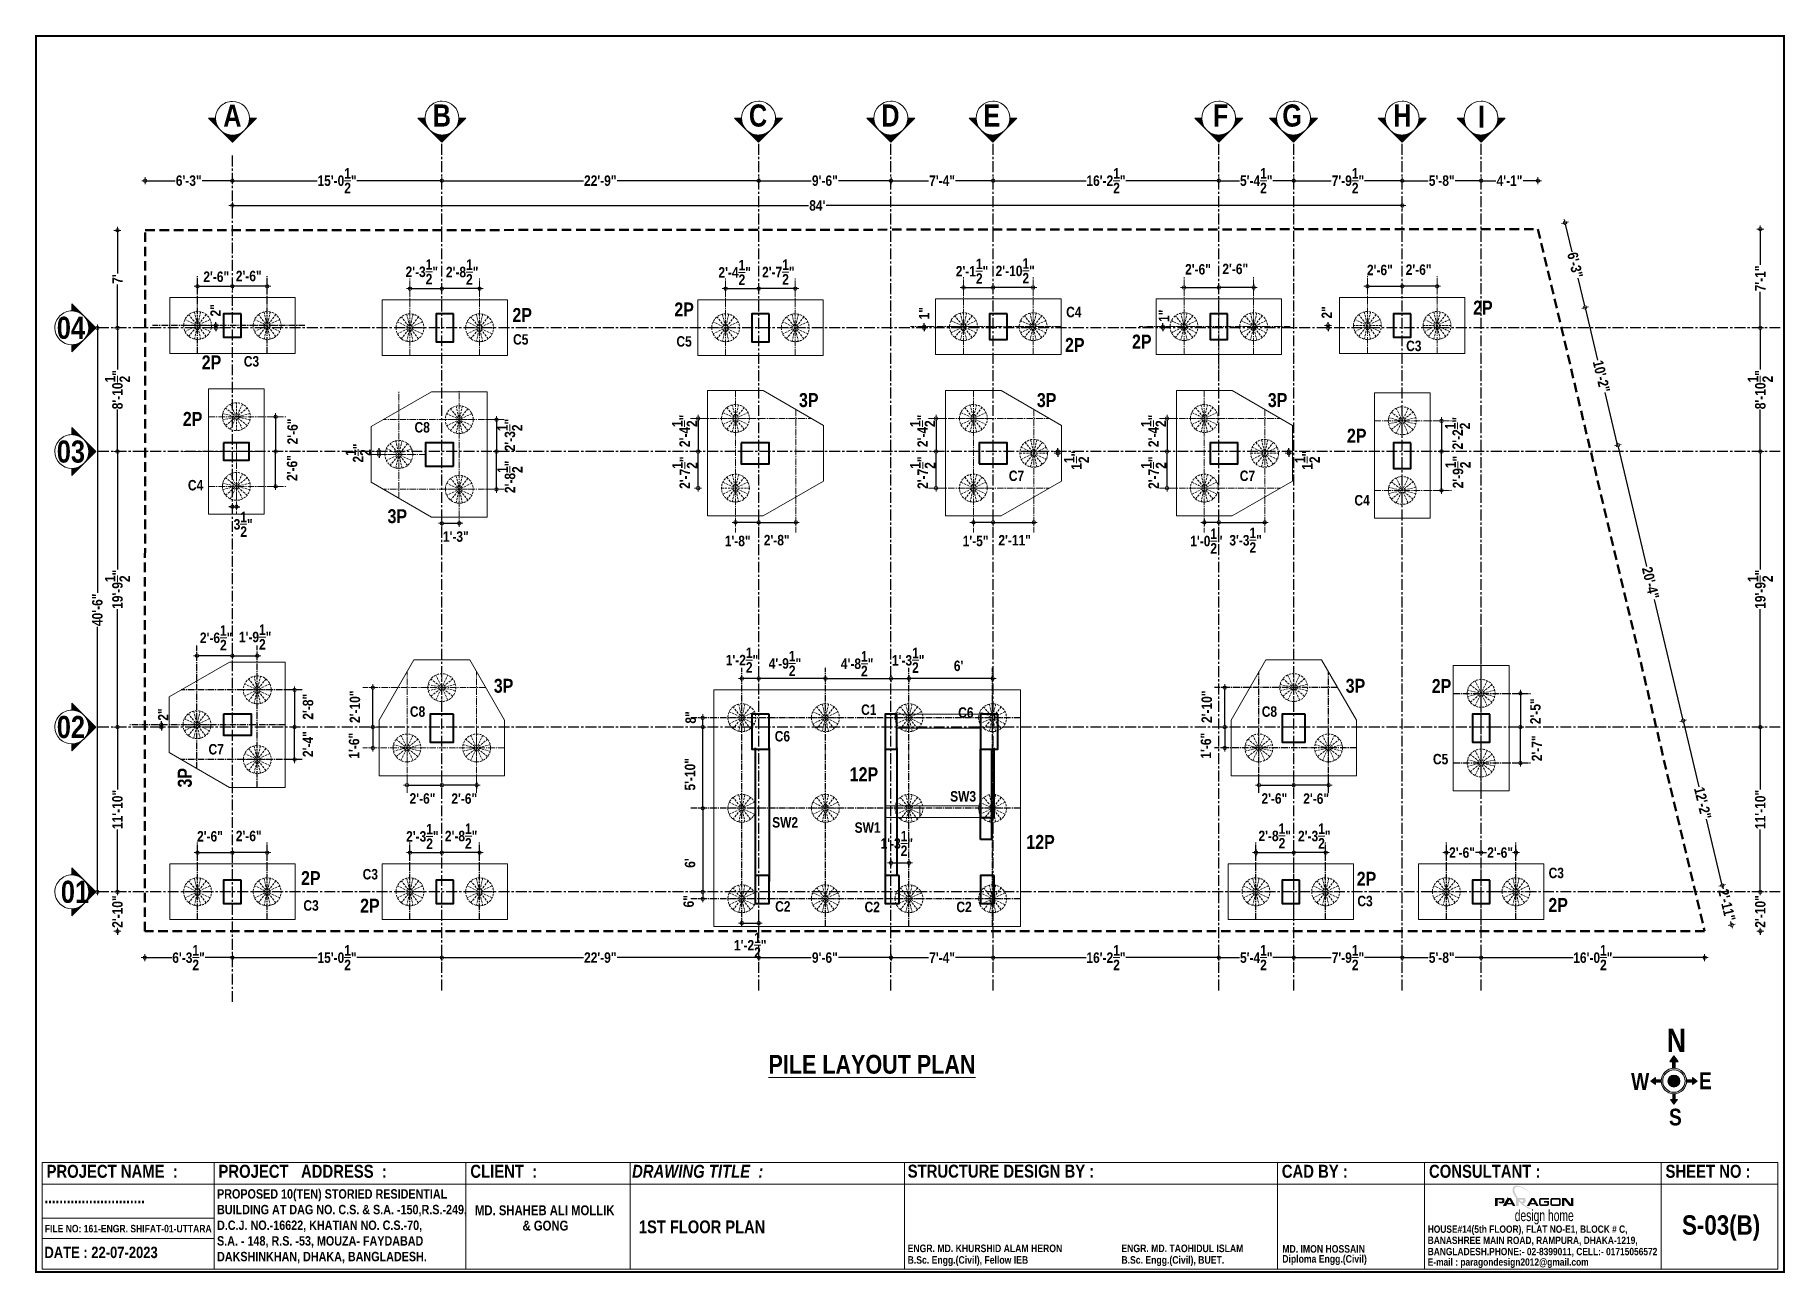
# Model space of a CAD drawing. Header units: inches. Extents: x 64086 to 138972, y -13497 to 16809.
# Drawn here: x 98379 to 99887, y -13497 to -12430 of the extents above; entities that cross this region are included whole.
import ezdxf
from ezdxf.enums import TextEntityAlignment as Align

# ---------------------------------------------------------------- set-up
doc = ezdxf.new("R2010")
doc.units = ezdxf.units.IN
doc.header["$LTSCALE"] = 0.5
doc.header["$MEASUREMENT"] = 0
doc.header["$PDMODE"] = 2
for name, pattern in [('CENTER', [2, 1.25, -0.25, 0.25, -0.25]), ('CENTER2', [1.125, 0.75, -0.125, 0.125, -0.125]), ('DASHED', [0.75, 0.5, -0.25]), ('DASHED2', [0.375, 0.25, -0.125])]:
    doc.linetypes.add(name, pattern=pattern)
for name, color, linetype, lineweight in [('A-LINE', 252, 'Continuous', 15), ('A-TAXT', 250, 'Continuous', 25), ('Boundary', 6, 'DASHED', 50), ('BOX', 253, 'Continuous', 15), ('C.L.', 17, 'CENTER', 13), ('C.Line', 135, 'CENTER2', 13), ('Colm txt', 3, 'Continuous', 9), ('Column', 1, 'Continuous', 40), ('DIM', 5, 'Continuous', 13), ('G_Dim', 63, 'Continuous', 5), ('Grid', 32, 'CENTER2', 5), ('LOGO', 7, 'Continuous', 9), ('P.cap', 4, 'Continuous', 20), ('P.Text', 6, 'Continuous', 5), ('pile', 243, 'DASHED2', 20), ('TEXT', 7, 'Continuous', 13), ('TEXT-IN', 7, 'Continuous', 15), ('TITLE', 7, 'Continuous', 9), ('WALL', 7, 'Continuous', 30)]:
    doc.layers.add(name, color=color, linetype=linetype, lineweight=lineweight)
doc.styles.add('SIMPLEX', font='ARIALNB.TTF')
doc.styles.get("Standard").update_dxf_attribs({"font": 'ARIALNB.TTF'})
doc.styles.add('STYLE1', font='ARIALN.TTF', dxfattribs={"width": 0.8})
doc.dimstyles.new('Column Dim', dxfattribs={"dimtxt": 9, "dimasz": 1.5, "dimexe": 13.25, "dimexo": 11, "dimgap": 1, "dimtad": 0, "dimdec": 1, "dimzin": 0, "dimdsep": 46, "dimlunit": 4, "dimtxsty": 'Standard', "dimblk": 'DIM', "dimcen": 0, "dimse1": 1, "dimse2": 1, "dimclrd": 5, "dimclre": 5, "dimclrt": 7, "dimadec": 0, "dimazin": 0, "dimtfac": 1, "dimtdec": 1, "dimtofl": 0, "dimtmove": 2, "dimatfit": 3, "dimldrblk": 'DIM', "dimfxl": 1, "dimtolj": 1, "dimtzin": 0, "dimarcsym": 0})

msp = doc.modelspace()

# ---------------------------------------------------------------- texts
at = {"layer": 'A-TAXT', "color": 1, "attachment_point": 7}
for s, insert, char_height in [('{\\fSwis721 Cn BT|b1|i0|c0|p34;N}', (99785.06, -13306.66), 20.0992), ('{\\fSwis721 Cn BT|b1|i0|c0|p34;\\C256;W}', (99754.4, -13339.45), 14.4144), ('{\\fSwis721 Cn BT|b1|i0|c0|p34;\\C256;E}', (99812.82, -13338.83), 14.4144), ('{\\fSwis721 Cn BT|b1|i0|c0|p34;\\C256;S}', (99787.02, -13370.28), 14.4144)]:
    msp.add_mtext(s, dxfattribs=dict(at, insert=insert, char_height=char_height))
at = {"layer": 'Colm txt', "ltscale": 15}
for s, p in [('C4', (99274.2, -12669.18)), ('C5', (98797.65, -12692.78)), ('C5', (98938.41, -12694.48)), ('C3', (99567.15, -12698.32)), ('C3', (98565.66, -12711.68)), ('C8', (98712.77, -12768.5)), ('C4', (98517.51, -12818.38)), ('C7', (99224.8, -12810.29, 527.9)), ('C7', (99423.79, -12810.29, 527.9)), ('C4', (99522.59, -12831.36)), ('C8', (98708.78, -13013.42)), ('C1', (99097.54, -13011.84)), ('C6', (99181.2, -13014.28)), ('C8', (99442.75, -13013.42)), ('C7', (98535.23, -13045.91)), ('C6', (99023.1, -13034.69)), ('C5', (99590.24, -13054.43)), ('SW3', (99178.8, -13086.49, 527.9)), ('SW2', (99025.46, -13108.93, 527.9)), ('SW1', (99096.53, -13113.38, 527.9)), ('C3', (99689.89, -13152.5)), ('C3', (98668.05, -13153.59)), ('C3', (98617.02, -13180.54)), ('C2', (99023.48, -13181.37, 527.9)), ('C2', (99100.54, -13181.81, 527.9)), ('C2', (99179.65, -13181.79, 527.9)), ('C3', (99525.13, -13176.72))]:
    msp.add_text(s, height=9, dxfattribs=at).set_placement(p, align=Align.MIDDLE_CENTER)
at = {"layer": 'G_Dim', "color": 7, "ltscale": 10}
for s, height, rotation, p in [('A', 19.05, 0, (98541.32, -12509.53)), ('B', 19.05, 0, (98721.82, -12509.36)), ('C', 19.05, 360, (98994.26, -12509.36)), ('D', 19.05, 360, (99108.26, -12509.36)), ('E', 19.05, 360, (99196.26, -12509.36)), ('F ', 19.051, 360, (99393.98, -12509.36)), ('G', 19.05, 360, (99453.86, -12509.36)), ('H', 19.05, 360, (99549.36, -12509.36)), ('I', 19.05, 360, (99622.3, -12510.27)), ('04', 19.051, 360, (98397.94, -12692.27)), ('03', 19.051, 360, (98397.94, -12798.9)), ('02', 19.051, 360, (98397.94, -13036.27)), ('01', 19.051, 360, (98401.43, -13178.27))]:
    msp.add_text(s, height=height, rotation=rotation, dxfattribs=at).set_placement(p)
at = {"layer": 'LOGO', "style": 'SIMPLEX'}
for s, height, p in [('%%UPILE LAYOUT PLAN', 16.2, (99011.14, -13325.46)), ('STRUCTURE DESIGN BY :', 11.1781, (99131.07, -13415.06)), ('S-03(B)', 16.795, (99798.26, -13464.27)), ('1ST FLOOR PLAN ', 11.0378, (98899.47, -13462.98)), ('HOUSE#14(5th FLOOR), FLAT NO-E1, BLOCK # C, ', 6.3043, (99579.15, -13462.59)), ('ENGR. MD. KHURSHID ALAM HERON', 6.5039, (99130.99, -13479.25)), ('ENGR. MD. TAOHIDUL ISLAM', 6.5039, (99315.18, -13479.25)), ('MD. IMON HOSSAIN', 6.5039, (99453.81, -13479.72)), ('BANASHREE MAIN ROAD, RAMPURA, DHAKA-1219,', 6.3043, (99579.14, -13472.25)), ('BANGLADESH.PHONE:- 02-8399011, CELL:- 01715056572', 6.3043, (99579.14, -13481.93)), ('B.Sc. Engg.(Civil), Fellow IEB', 6.5039, (99130.99, -13489.23)), ('B.Sc. Engg.(Civil), BUET.', 6.5039, (99315.18, -13489.23)), ('Diploma Engg.(Civil)', 6.5039, (99453.81, -13488.33)), ('E-mail : paragondesign2012@gmail.com', 6.3043, (99579.14, -13490.94))]:
    msp.add_text(s, height=height, dxfattribs=at).set_placement(p)
at = {"layer": 'LOGO', "color": 6, "style": 'SIMPLEX'}
msp.add_text('...........................', height=10.0622, dxfattribs=at).set_placement((98387.23, -13437.18))
at = {"layer": 'LOGO', "color": 7, "style": 'STYLE1', "width": 0.8}
msp.add_text('design home', height=9.6929, dxfattribs=at).set_placement((99654.1, -13452.53))
at = {"layer": 'LOGO', "color": 3, "style": 'SIMPLEX'}
msp.add_text('FILE NO: 161-ENGR. SHIFAT-01-UTTARA', height=6.4387, dxfattribs=at).set_placement((98387.55, -13462.23))
at = {"layer": 'LOGO', "color": 1, "style": 'SIMPLEX'}
msp.add_text('DATE : 22-07-2023', height=9.7671, dxfattribs=at).set_placement((98387.24, -13484.36))
at = {"layer": 'LOGO', "attachment_point": 1, "style": 'SIMPLEX'}
for s, insert, char_height in [('PROJECT NAME  :', (98389.06, -13404.01), 11.1781), ('PROJECT   ADDRESS  :', (98537.19, -13404.01), 11.1781), ('CLIENT  :', (98754.22, -13404.01), 11.178), ('{\\fArial Narrow|b1|i1|c0|p34;DRAWING TITLE  :}', (98893.59, -13404.01), 11.1781), ('CAD BY :{\\fCentury Gothic|b0|i0|c0|p34; \\fCentury Gothic|b1|i0|c0|p34;  }', (99453.4, -13404.01), 11.1781), ('CONSULTANT :', (99580.23, -13404.01), 11.1781), ('SHEET NO :   ', (99784.04, -13404.01), 11.1781)]:
    msp.add_mtext(s, dxfattribs=dict(at, insert=insert, char_height=char_height))
at = {"layer": 'LOGO', "insert": (98536, -13425.04), "char_height": 8.0944, "width": 219.1884, "attachment_point": 1, "style": 'SIMPLEX'}
msp.add_mtext('PROPOSED 10(TEN) STORIED RESIDENTIAL \\PBUILDING AT {\\C7;DAG NO. C.S. & S.A. -150,R.S.-249, \\PD.C.J. NO.-16622, KHATIAN NO. C.S.-70, \\PS.A. - 148, R.S. -53, MOUZA- FAYDABAD\\PDAKSHINKHAN, DHAKA, BANGLADESH.}', dxfattribs=at)
at = {"layer": 'P.Text', "ltscale": 15}
for s, p in [('2P', (98798.89, -12671.72)), ('2P', (98938.41, -12666.95)), ('2P', (99626.67, -12665.38, -527.9)), ('2P', (99275, -12697.52)), ('2P', (99332.73, -12694.66)), ('2P', (98531.21, -12712.56, -527.9)), ('3P', (99045.78, -12745.03)), ('3P', (99250.78, -12745.03)), ('3P', (99449.77, -12745.03)), ('2P', (98514.92, -12761.29)), ('2P', (99517.94, -12775.71)), ('3P', (98691.31, -12845.1)), ('3P', (98782.87, -12991.24)), ('3P', (99516.85, -12991.24)), ('2P', (99591.01, -12991.41)), ('12P', (99093.36, -13067.47)), ('12P', (99245.55, -13125.75)), ('2P', (98616.75, -13156.94)), ('2P', (99526.37, -13157.52)), ('2P', (98667.71, -13180.74)), ('2P', (99691.49, -13180.09))]:
    msp.add_text(s, height=12, dxfattribs=at).set_placement(p, align=Align.MIDDLE_CENTER)
msp.add_text('3P', height=12, rotation=90, dxfattribs=at).set_placement((98508.16, -13070.52), align=Align.MIDDLE_CENTER)
at = {"layer": 'TEXT', "color": 3, "style": 'SIMPLEX'}
for s, height, p in [('MD. SHAHEB ALI MOLLIK', 8.5108, (98758.22, -13447.45)), ('& GONG', 8.511, (98799.18, -13460.65))]:
    msp.add_text(s, height=height, dxfattribs=at).set_placement(p)

# ---------------------------------------------------------------- blocks, each defined once
blk = doc.blocks.new('DIM')
at = {"layer": 'DIM'}
for q in [(-2, 0), (0, 2), (0, -2), (2, 0)]:
    blk.add_line((0, 0), q, dxfattribs=at)
blk.add_circle((0, 0), 1, dxfattribs=at)
blk = doc.blocks.new('*D48')
at = {"layer": 'Defpoints', "color": 0, "ltscale": 15, "transparency": 16777216}
for p in [(98549.2, -12556), (98474.1, -12598.8), (98549.2, -12598.8)]:
    blk.add_point(p, dxfattribs=at)
at = {"layer": 'DIM', "color": 5, "lineweight": -2, "ltscale": 15, "transparency": 16777216}
for p, q in [((98475.6, -12556), (98500, -12556)), ((98547.7, -12556), (98523.3, -12556))]:
    blk.add_line(p, q, dxfattribs=at)
at = {"layer": 'DIM', "color": 5, "lineweight": -2, "ltscale": 15, "transparency": 16777216, "xscale": 1.5, "yscale": 1.5, "zscale": 1.5, "rotation": 180}
blk.add_blockref('DIM', (98474.1, -12556), dxfattribs=at)
at = {"layer": 'DIM', "color": 5, "lineweight": -2, "ltscale": 15, "transparency": 16777216, "xscale": 1.5, "yscale": 1.5, "zscale": 1.5}
blk.add_blockref('DIM', (98549.2, -12556), dxfattribs=at)
at = {"layer": 'DIM', "color": 7, "ltscale": 15, "transparency": 16777216, "insert": (98511.6, -12556), "char_height": 9, "attachment_point": 5}
blk.add_mtext('\\A1;6\'-3"', dxfattribs=at)
blk = doc.blocks.new('*D49')
at = {"layer": 'Defpoints', "color": 0, "ltscale": 15, "transparency": 16777216}
for p in [(98729.7, -12556), (98549.2, -12598.8), (98729.7, -12598.5)]:
    blk.add_point(p, dxfattribs=at)
at = {"layer": 'DIM', "color": 5, "lineweight": -2, "ltscale": 15, "transparency": 16777216}
for p, q in [((98550.7, -12556), (98622.4, -12556)), ((98728.2, -12556), (98656.5, -12556))]:
    blk.add_line(p, q, dxfattribs=at)
at = {"layer": 'DIM', "color": 5, "lineweight": -2, "ltscale": 15, "transparency": 16777216, "xscale": 1.5, "yscale": 1.5, "zscale": 1.5, "rotation": 180}
blk.add_blockref('DIM', (98549.2, -12556), dxfattribs=at)
at = {"layer": 'DIM', "color": 5, "lineweight": -2, "ltscale": 15, "transparency": 16777216, "xscale": 1.5, "yscale": 1.5, "zscale": 1.5}
blk.add_blockref('DIM', (98729.7, -12556), dxfattribs=at)
at = {"layer": 'DIM', "color": 7, "ltscale": 15, "transparency": 16777216, "insert": (98639.4, -12556), "char_height": 9, "attachment_point": 5}
blk.add_mtext('\\A1;15\'-0{\\H1.000000x;\\S1/2;}"', dxfattribs=at)
blk = doc.blocks.new('*D50')
at = {"layer": 'Defpoints', "color": 0, "ltscale": 15, "transparency": 16777216}
for p in [(99002.7, -12556), (98729.7, -12598.5), (99002.7, -12598.5)]:
    blk.add_point(p, dxfattribs=at)
at = {"layer": 'DIM', "color": 5, "lineweight": -2, "ltscale": 15, "transparency": 16777216}
for p, q in [((98731.2, -12556), (98851.6, -12556)), ((99001.2, -12556), (98880.8, -12556))]:
    blk.add_line(p, q, dxfattribs=at)
at = {"layer": 'DIM', "color": 5, "lineweight": -2, "ltscale": 15, "transparency": 16777216, "xscale": 1.5, "yscale": 1.5, "zscale": 1.5, "rotation": 180}
blk.add_blockref('DIM', (98729.7, -12556), dxfattribs=at)
at = {"layer": 'DIM', "color": 5, "lineweight": -2, "ltscale": 15, "transparency": 16777216, "xscale": 1.5, "yscale": 1.5, "zscale": 1.5}
blk.add_blockref('DIM', (99002.7, -12556), dxfattribs=at)
at = {"layer": 'DIM', "color": 7, "ltscale": 15, "transparency": 16777216, "insert": (98866.2, -12556), "char_height": 9, "attachment_point": 5}
blk.add_mtext('\\A1;22\'-9"', dxfattribs=at)
blk = doc.blocks.new('*D51')
at = {"layer": 'Defpoints', "color": 0, "ltscale": 15, "transparency": 16777216}
for p in [(99116.7, -12556), (99002.7, -12598.5), (99116.7, -12598.2)]:
    blk.add_point(p, dxfattribs=at)
at = {"layer": 'DIM', "color": 5, "lineweight": -2, "ltscale": 15, "transparency": 16777216}
for p, q in [((99004.2, -12556), (99048, -12556)), ((99115.2, -12556), (99071.4, -12556))]:
    blk.add_line(p, q, dxfattribs=at)
at = {"layer": 'DIM', "color": 5, "lineweight": -2, "ltscale": 15, "transparency": 16777216, "xscale": 1.5, "yscale": 1.5, "zscale": 1.5, "rotation": 180}
blk.add_blockref('DIM', (99002.7, -12556), dxfattribs=at)
at = {"layer": 'DIM', "color": 5, "lineweight": -2, "ltscale": 15, "transparency": 16777216, "xscale": 1.5, "yscale": 1.5, "zscale": 1.5}
blk.add_blockref('DIM', (99116.7, -12556), dxfattribs=at)
at = {"layer": 'DIM', "color": 7, "ltscale": 15, "transparency": 16777216, "insert": (99059.7, -12556), "char_height": 9, "attachment_point": 5}
blk.add_mtext('\\A1;9\'-6"', dxfattribs=at)
blk = doc.blocks.new('*D52')
at = {"layer": 'Defpoints', "color": 0, "ltscale": 15, "transparency": 16777216}
for p in [(99204.7, -12556), (99116.7, -12598.2), (99204.7, -12598.2)]:
    blk.add_point(p, dxfattribs=at)
at = {"layer": 'DIM', "color": 5, "lineweight": -2, "ltscale": 15, "transparency": 16777216}
for p, q in [((99118.2, -12556), (99149, -12556)), ((99203.2, -12556), (99172.3, -12556))]:
    blk.add_line(p, q, dxfattribs=at)
at = {"layer": 'DIM', "color": 5, "lineweight": -2, "ltscale": 15, "transparency": 16777216, "xscale": 1.5, "yscale": 1.5, "zscale": 1.5, "rotation": 180}
blk.add_blockref('DIM', (99116.7, -12556), dxfattribs=at)
at = {"layer": 'DIM', "color": 5, "lineweight": -2, "ltscale": 15, "transparency": 16777216, "xscale": 1.5, "yscale": 1.5, "zscale": 1.5}
blk.add_blockref('DIM', (99204.7, -12556), dxfattribs=at)
at = {"layer": 'DIM', "color": 7, "ltscale": 15, "transparency": 16777216, "insert": (99160.7, -12556), "char_height": 9, "attachment_point": 5}
blk.add_mtext('\\A1;7\'-4"', dxfattribs=at)
blk = doc.blocks.new('*D53')
at = {"layer": 'Defpoints', "color": 0, "ltscale": 15, "transparency": 16777216}
for p in [(99399.2, -12556), (99204.7, -12598.2), (99399.2, -12658.8)]:
    blk.add_point(p, dxfattribs=at)
at = {"layer": 'DIM', "color": 5, "lineweight": -2, "ltscale": 15, "transparency": 16777216}
for p, q in [((99206.2, -12556), (99284.9, -12556)), ((99397.7, -12556), (99319, -12556))]:
    blk.add_line(p, q, dxfattribs=at)
at = {"layer": 'DIM', "color": 5, "lineweight": -2, "ltscale": 15, "transparency": 16777216, "xscale": 1.5, "yscale": 1.5, "zscale": 1.5, "rotation": 180}
blk.add_blockref('DIM', (99204.7, -12556), dxfattribs=at)
at = {"layer": 'DIM', "color": 5, "lineweight": -2, "ltscale": 15, "transparency": 16777216, "xscale": 1.5, "yscale": 1.5, "zscale": 1.5}
blk.add_blockref('DIM', (99399.2, -12556), dxfattribs=at)
at = {"layer": 'DIM', "color": 7, "ltscale": 15, "transparency": 16777216, "insert": (99301.9, -12556), "char_height": 9, "attachment_point": 5}
blk.add_mtext('\\A1;16\'-2{\\H1.000000x;\\S1/2;}"', dxfattribs=at)
blk = doc.blocks.new('*D54')
at = {"layer": 'Defpoints', "color": 0, "ltscale": 15, "transparency": 16777216}
for p in [(99463.7, -12556), (99463.7, -12597.9), (99399.2, -12658.8)]:
    blk.add_point(p, dxfattribs=at)
at = {"layer": 'DIM', "color": 5, "lineweight": -2, "ltscale": 15, "transparency": 16777216}
for p, q in [((99400.7, -12556), (99417, -12556)), ((99462.2, -12556), (99445.8, -12556))]:
    blk.add_line(p, q, dxfattribs=at)
at = {"layer": 'DIM', "color": 5, "lineweight": -2, "ltscale": 15, "transparency": 16777216, "xscale": 1.5, "yscale": 1.5, "zscale": 1.5, "rotation": 180}
blk.add_blockref('DIM', (99399.2, -12556), dxfattribs=at)
at = {"layer": 'DIM', "color": 5, "lineweight": -2, "ltscale": 15, "transparency": 16777216, "xscale": 1.5, "yscale": 1.5, "zscale": 1.5}
blk.add_blockref('DIM', (99463.7, -12556), dxfattribs=at)
at = {"layer": 'DIM', "color": 7, "ltscale": 15, "transparency": 16777216, "insert": (99431.4, -12556), "char_height": 9, "attachment_point": 5}
blk.add_mtext('\\A1;5\'-4{\\H1.000000x;\\S1/2;}"', dxfattribs=at)
blk = doc.blocks.new('*D55')
at = {"layer": 'Defpoints', "color": 0, "ltscale": 15, "transparency": 16777216}
for p in [(99557.2, -12556), (99463.7, -12597.9), (99557.2, -12597.9)]:
    blk.add_point(p, dxfattribs=at)
at = {"layer": 'DIM', "color": 5, "lineweight": -2, "ltscale": 15, "transparency": 16777216}
for p, q in [((99465.2, -12556), (99496, -12556)), ((99555.7, -12556), (99524.8, -12556))]:
    blk.add_line(p, q, dxfattribs=at)
at = {"layer": 'DIM', "color": 5, "lineweight": -2, "ltscale": 15, "transparency": 16777216, "xscale": 1.5, "yscale": 1.5, "zscale": 1.5, "rotation": 180}
blk.add_blockref('DIM', (99463.7, -12556), dxfattribs=at)
at = {"layer": 'DIM', "color": 5, "lineweight": -2, "ltscale": 15, "transparency": 16777216, "xscale": 1.5, "yscale": 1.5, "zscale": 1.5}
blk.add_blockref('DIM', (99557.2, -12556), dxfattribs=at)
at = {"layer": 'DIM', "color": 7, "ltscale": 15, "transparency": 16777216, "insert": (99510.4, -12556), "char_height": 9, "attachment_point": 5}
blk.add_mtext('\\A1;7\'-9{\\H1.000000x;\\S1/2;}"', dxfattribs=at)
blk = doc.blocks.new('*D56')
at = {"layer": 'Defpoints', "color": 0, "ltscale": 15, "transparency": 16777216}
for p in [(99625.2, -12556), (99557.2, -12597.9), (99625.2, -12597.9)]:
    blk.add_point(p, dxfattribs=at)
at = {"layer": 'DIM', "color": 5, "lineweight": -2, "ltscale": 15, "transparency": 16777216}
for p, q in [((99558.7, -12556), (99579.5, -12556)), ((99623.7, -12556), (99602.8, -12556))]:
    blk.add_line(p, q, dxfattribs=at)
at = {"layer": 'DIM', "color": 5, "lineweight": -2, "ltscale": 15, "transparency": 16777216, "xscale": 1.5, "yscale": 1.5, "zscale": 1.5, "rotation": 180}
blk.add_blockref('DIM', (99557.2, -12556), dxfattribs=at)
at = {"layer": 'DIM', "color": 5, "lineweight": -2, "ltscale": 15, "transparency": 16777216, "xscale": 1.5, "yscale": 1.5, "zscale": 1.5}
blk.add_blockref('DIM', (99625.2, -12556), dxfattribs=at)
at = {"layer": 'DIM', "color": 7, "ltscale": 15, "transparency": 16777216, "insert": (99591.2, -12556), "char_height": 9, "attachment_point": 5}
blk.add_mtext('\\A1;5\'-8"', dxfattribs=at)
blk = doc.blocks.new('*D57')
at = {"layer": 'Defpoints', "color": 0, "ltscale": 15, "transparency": 16777216}
for p in [(99674.1, -12556), (99625.2, -12597.9), (99674.1, -12597.7)]:
    blk.add_point(p, dxfattribs=at)
at = {"layer": 'DIM', "color": 5, "lineweight": -2, "ltscale": 15, "transparency": 16777216}
for p, q in [((99626.7, -12556), (99637.9, -12556)), ((99672.6, -12556), (99661.4, -12556))]:
    blk.add_line(p, q, dxfattribs=at)
at = {"layer": 'DIM', "color": 5, "lineweight": -2, "ltscale": 15, "transparency": 16777216, "xscale": 1.5, "yscale": 1.5, "zscale": 1.5, "rotation": 180}
blk.add_blockref('DIM', (99625.2, -12556), dxfattribs=at)
at = {"layer": 'DIM', "color": 5, "lineweight": -2, "ltscale": 15, "transparency": 16777216, "xscale": 1.5, "yscale": 1.5, "zscale": 1.5}
blk.add_blockref('DIM', (99674.1, -12556), dxfattribs=at)
at = {"layer": 'DIM', "color": 7, "ltscale": 15, "transparency": 16777216, "insert": (99649.6, -12556), "char_height": 9, "attachment_point": 5}
blk.add_mtext('\\A1;4\'-1"', dxfattribs=at)
blk = doc.blocks.new('*D58')
at = {"layer": 'Defpoints', "color": 0, "ltscale": 15, "transparency": 16777216}
for p in [(98450.2, -13168.8), (98473.7, -13168.8), (98473.7, -13202.8)]:
    blk.add_point(p, dxfattribs=at)
at = {"layer": 'DIM', "color": 5, "lineweight": -2, "ltscale": 15, "transparency": 16777216}
for p, q in [((98450.2, -13167.3), (98450.2, -13165.8)), ((98450.2, -13204.3), (98450.2, -13205.8))]:
    blk.add_line(p, q, dxfattribs=at)
at = {"layer": 'DIM', "color": 5, "lineweight": -2, "ltscale": 15, "transparency": 16777216, "xscale": 1.5, "yscale": 1.5, "zscale": 1.5}
for p, rotation in [((98450.2, -13168.8), 270), ((98450.2, -13202.8), 90)]:
    blk.add_blockref('DIM', p, dxfattribs=dict(at, rotation=rotation))
at = {"layer": 'DIM', "color": 7, "ltscale": 15, "transparency": 16777216, "insert": (98450.2, -13185.8), "char_height": 9, "attachment_point": 5, "rotation": 90}
blk.add_mtext('\\A1;2\'-10"', dxfattribs=at)
blk = doc.blocks.new('*D59')
at = {"layer": 'Defpoints', "color": 0, "ltscale": 15, "transparency": 16777216}
for p in [(98450.2, -13026.8), (98541.7, -13026.8), (98473.7, -13168.8)]:
    blk.add_point(p, dxfattribs=at)
at = {"layer": 'DIM', "color": 5, "lineweight": -2, "ltscale": 15, "transparency": 16777216}
for p, q in [((98450.2, -13028.3), (98450.2, -13080.6)), ((98450.2, -13167.3), (98450.2, -13115))]:
    blk.add_line(p, q, dxfattribs=at)
at = {"layer": 'DIM', "color": 5, "lineweight": -2, "ltscale": 15, "transparency": 16777216, "xscale": 1.5, "yscale": 1.5, "zscale": 1.5}
for p, rotation in [((98450.2, -13026.8), 90), ((98450.2, -13168.8), 270)]:
    blk.add_blockref('DIM', p, dxfattribs=dict(at, rotation=rotation))
at = {"layer": 'DIM', "color": 7, "ltscale": 15, "transparency": 16777216, "insert": (98450.2, -13097.8), "char_height": 9, "attachment_point": 5, "rotation": 90}
blk.add_mtext('\\A1;11\'-10"', dxfattribs=at)
blk = doc.blocks.new('*D60')
at = {"layer": 'Defpoints', "color": 0, "ltscale": 15, "transparency": 16777216}
for p in [(98450.2, -12789.4), (98541.7, -12789.4), (98541.7, -13026.8)]:
    blk.add_point(p, dxfattribs=at)
at = {"layer": 'DIM', "color": 5, "lineweight": -2, "ltscale": 15, "transparency": 16777216}
for p, q in [((98450.2, -12790.9), (98450.2, -12891)), ((98450.2, -13025.3), (98450.2, -12925.1))]:
    blk.add_line(p, q, dxfattribs=at)
at = {"layer": 'DIM', "color": 5, "lineweight": -2, "ltscale": 15, "transparency": 16777216, "xscale": 1.5, "yscale": 1.5, "zscale": 1.5}
for p, rotation in [((98450.2, -12789.4), 90), ((98450.2, -13026.8), 270)]:
    blk.add_blockref('DIM', p, dxfattribs=dict(at, rotation=rotation))
at = {"layer": 'DIM', "color": 7, "ltscale": 15, "transparency": 16777216, "insert": (98450.2, -12908.1), "char_height": 9, "attachment_point": 5, "rotation": 90}
blk.add_mtext('\\A1;19\'-9{\\H1.000000x;\\S1/2;}"', dxfattribs=at)
blk = doc.blocks.new('*D61')
at = {"layer": 'Defpoints', "color": 0, "ltscale": 15, "transparency": 16777216}
for p in [(98450.2, -12682.8), (98541.7, -12682.8), (98541.7, -12789.4)]:
    blk.add_point(p, dxfattribs=at)
at = {"layer": 'DIM', "color": 5, "lineweight": -2, "ltscale": 15, "transparency": 16777216}
for p, q in [((98450.2, -12684.3), (98450.2, -12718.8)), ((98450.2, -12787.9), (98450.2, -12753.3))]:
    blk.add_line(p, q, dxfattribs=at)
at = {"layer": 'DIM', "color": 5, "lineweight": -2, "ltscale": 15, "transparency": 16777216, "xscale": 1.5, "yscale": 1.5, "zscale": 1.5}
for p, rotation in [((98450.2, -12682.8), 90), ((98450.2, -12789.4), 270)]:
    blk.add_blockref('DIM', p, dxfattribs=dict(at, rotation=rotation))
at = {"layer": 'DIM', "color": 7, "ltscale": 15, "transparency": 16777216, "insert": (98450.2, -12736.1), "char_height": 9, "attachment_point": 5, "rotation": 90}
blk.add_mtext('\\A1;8\'-10{\\H1.000000x;\\S1/2;}"', dxfattribs=at)
blk = doc.blocks.new('*D62')
at = {"layer": 'Defpoints', "color": 0, "ltscale": 15, "transparency": 16777216}
for p in [(98450.2, -12598.8), (98474.1, -12598.8), (98541.7, -12682.8)]:
    blk.add_point(p, dxfattribs=at)
at = {"layer": 'DIM', "color": 5, "lineweight": -2, "ltscale": 15, "transparency": 16777216}
for p, q in [((98450.2, -12600.3), (98450.2, -12636.1)), ((98450.2, -12681.3), (98450.2, -12645.4))]:
    blk.add_line(p, q, dxfattribs=at)
at = {"layer": 'DIM', "color": 5, "lineweight": -2, "ltscale": 15, "transparency": 16777216, "xscale": 1.5, "yscale": 1.5, "zscale": 1.5}
for p, rotation in [((98450.2, -12598.8), 90), ((98450.2, -12682.8), 270)]:
    blk.add_blockref('DIM', p, dxfattribs=dict(at, rotation=rotation))
at = {"layer": 'DIM', "color": 7, "ltscale": 15, "transparency": 16777216, "insert": (98450.2, -12640.8), "char_height": 9, "attachment_point": 5, "rotation": 90}
blk.add_mtext("\\A1;7'", dxfattribs=at)
blk = doc.blocks.new('*D63')
at = {"layer": 'Defpoints', "color": 0, "ltscale": 15, "transparency": 16777216}
for p in [(99776, -13026.8), (99799.2, -13021.3), (99809.7, -13168.8)]:
    blk.add_point(p, dxfattribs=at)
at = {"layer": 'DIM', "color": 5, "lineweight": -2, "ltscale": 15, "transparency": 16777216}
for p, q in [((99799.6, -13022.7), (99812.8, -13078.3)), ((99832.6, -13161.8), (99819.4, -13106.2))]:
    blk.add_line(p, q, dxfattribs=at)
at = {"layer": 'DIM', "color": 5, "lineweight": -2, "ltscale": 15, "transparency": 16777216, "xscale": 1.5, "yscale": 1.5, "zscale": 1.5}
for p, rotation in [((99799.2, -13021.3), 103.3517985176645), ((99832.9, -13163.3), 283.3517985176646)]:
    blk.add_blockref('DIM', p, dxfattribs=dict(at, rotation=rotation))
at = {"layer": 'DIM', "color": 7, "ltscale": 15, "transparency": 16777216, "insert": (99816.1, -13092.3), "char_height": 9, "attachment_point": 5, "rotation": 283.3518}
blk.add_mtext('\\A1;12\'-2"', dxfattribs=at)
blk = doc.blocks.new('*D64')
at = {"layer": 'Defpoints', "color": 0, "ltscale": 15, "transparency": 16777216}
for p in [(99742.9, -12783.9), (99719.6, -12789.4), (99776, -13026.8)]:
    blk.add_point(p, dxfattribs=at)
at = {"layer": 'DIM', "color": 5, "lineweight": -2, "ltscale": 15, "transparency": 16777216}
for p, q in [((99743.2, -12785.3), (99767.7, -12888.4)), ((99798.9, -13019.8), (99774.4, -12916.8))]:
    blk.add_line(p, q, dxfattribs=at)
at = {"layer": 'DIM', "color": 5, "lineweight": -2, "ltscale": 15, "transparency": 16777216, "xscale": 1.5, "yscale": 1.5, "zscale": 1.5}
for p, rotation in [((99742.9, -12783.9), 103.3517985176566), ((99799.2, -13021.3), 283.3517985176567)]:
    blk.add_blockref('DIM', p, dxfattribs=dict(at, rotation=rotation))
at = {"layer": 'DIM', "color": 7, "ltscale": 15, "transparency": 16777216, "insert": (99771.1, -12902.6), "char_height": 9, "attachment_point": 5, "rotation": 283.3518}
blk.add_mtext('\\A1;20\'-4"', dxfattribs=at)
blk = doc.blocks.new('*D65')
at = {"layer": 'Defpoints', "color": 0, "ltscale": 15, "transparency": 16777216}
for p in [(99714.7, -12665.3), (99691.5, -12670.8), (99719.6, -12789.4)]:
    blk.add_point(p, dxfattribs=at)
at = {"layer": 'DIM', "color": 5, "lineweight": -2, "ltscale": 15, "transparency": 16777216}
for p, q in [((99715.1, -12666.7), (99725.5, -12710.6)), ((99742.5, -12782.4), (99732.1, -12738.5))]:
    blk.add_line(p, q, dxfattribs=at)
at = {"layer": 'DIM', "color": 5, "lineweight": -2, "ltscale": 15, "transparency": 16777216, "xscale": 1.5, "yscale": 1.5, "zscale": 1.5}
for p, rotation in [((99714.7, -12665.3), 103.3517985176566), ((99742.9, -12783.9), 283.3517985176567)]:
    blk.add_blockref('DIM', p, dxfattribs=dict(at, rotation=rotation))
at = {"layer": 'DIM', "color": 7, "ltscale": 15, "transparency": 16777216, "insert": (99728.8, -12724.6), "char_height": 9, "attachment_point": 5, "rotation": 283.3518}
blk.add_mtext('\\A1;10\'-2"', dxfattribs=at)
blk = doc.blocks.new('*D66')
at = {"layer": 'Defpoints', "color": 0, "ltscale": 15, "transparency": 16777216}
for p in [(99674.1, -12597.7), (99697.4, -12592.2), (99691.5, -12670.8)]:
    blk.add_point(p, dxfattribs=at)
at = {"layer": 'DIM', "color": 5, "lineweight": -2, "ltscale": 15, "transparency": 16777216}
for p, q in [((99697.7, -12593.6), (99703.4, -12617.4)), ((99714.4, -12663.8), (99708.7, -12640))]:
    blk.add_line(p, q, dxfattribs=at)
at = {"layer": 'DIM', "color": 5, "lineweight": -2, "ltscale": 15, "transparency": 16777216, "xscale": 1.5, "yscale": 1.5, "zscale": 1.5}
for p, rotation in [((99697.4, -12592.2), 103.3517985176566), ((99714.7, -12665.3), 283.3517985176567)]:
    blk.add_blockref('DIM', p, dxfattribs=dict(at, rotation=rotation))
at = {"layer": 'DIM', "color": 7, "ltscale": 15, "transparency": 16777216, "insert": (99706.1, -12628.7), "char_height": 9, "attachment_point": 5, "rotation": 283.3518}
blk.add_mtext('\\A1;6\'-3"', dxfattribs=at)
blk = doc.blocks.new('*D67')
at = {"layer": 'Defpoints', "color": 0, "ltscale": 15, "transparency": 16777216}
for p in [(98473.7, -13202.8), (98549.2, -13202.8), (98549.2, -13225.5)]:
    blk.add_point(p, dxfattribs=at)
at = {"layer": 'DIM', "color": 5, "lineweight": -2, "ltscale": 15, "transparency": 16777216}
for p, q in [((98475.2, -13225.5), (98497.1, -13225.5)), ((98547.7, -13225.5), (98525.8, -13225.5))]:
    blk.add_line(p, q, dxfattribs=at)
at = {"layer": 'DIM', "color": 5, "lineweight": -2, "ltscale": 15, "transparency": 16777216, "xscale": 1.5, "yscale": 1.5, "zscale": 1.5, "rotation": 180}
blk.add_blockref('DIM', (98473.7, -13225.5), dxfattribs=at)
at = {"layer": 'DIM', "color": 5, "lineweight": -2, "ltscale": 15, "transparency": 16777216, "xscale": 1.5, "yscale": 1.5, "zscale": 1.5}
blk.add_blockref('DIM', (98549.2, -13225.5), dxfattribs=at)
at = {"layer": 'DIM', "color": 7, "ltscale": 15, "transparency": 16777216, "insert": (98511.4, -13225.5), "char_height": 9, "attachment_point": 5}
blk.add_mtext('\\A1;6\'-3{\\H1.000000x;\\S1/2;}"', dxfattribs=at)
blk = doc.blocks.new('*D68')
at = {"layer": 'Defpoints', "color": 0, "ltscale": 15, "transparency": 16777216}
for p in [(98549.2, -13202.8), (98729.7, -13225.5), (98729.7, -13225.5)]:
    blk.add_point(p, dxfattribs=at)
at = {"layer": 'DIM', "color": 5, "lineweight": -2, "ltscale": 15, "transparency": 16777216}
for p, q in [((98550.7, -13225.5), (98622.4, -13225.5)), ((98728.2, -13225.5), (98656.5, -13225.5))]:
    blk.add_line(p, q, dxfattribs=at)
at = {"layer": 'DIM', "color": 5, "lineweight": -2, "ltscale": 15, "transparency": 16777216, "xscale": 1.5, "yscale": 1.5, "zscale": 1.5, "rotation": 180}
blk.add_blockref('DIM', (98549.2, -13225.5), dxfattribs=at)
at = {"layer": 'DIM', "color": 5, "lineweight": -2, "ltscale": 15, "transparency": 16777216, "xscale": 1.5, "yscale": 1.5, "zscale": 1.5}
blk.add_blockref('DIM', (98729.7, -13225.5), dxfattribs=at)
at = {"layer": 'DIM', "color": 7, "ltscale": 15, "transparency": 16777216, "insert": (98639.4, -13225.5), "char_height": 9, "attachment_point": 5}
blk.add_mtext('\\A1;15\'-0{\\H1.000000x;\\S1/2;}"', dxfattribs=at)
blk = doc.blocks.new('*D69')
at = {"layer": 'Defpoints', "color": 0, "ltscale": 15, "transparency": 16777216}
for p in [(98729.7, -13225.5), (99002.7, -13225.5), (99002.7, -13225.5)]:
    blk.add_point(p, dxfattribs=at)
at = {"layer": 'DIM', "color": 5, "lineweight": -2, "ltscale": 15, "transparency": 16777216}
for p, q in [((98731.2, -13225.5), (98851.6, -13225.5)), ((99001.2, -13225.5), (98880.8, -13225.5))]:
    blk.add_line(p, q, dxfattribs=at)
at = {"layer": 'DIM', "color": 5, "lineweight": -2, "ltscale": 15, "transparency": 16777216, "xscale": 1.5, "yscale": 1.5, "zscale": 1.5, "rotation": 180}
blk.add_blockref('DIM', (98729.7, -13225.5), dxfattribs=at)
at = {"layer": 'DIM', "color": 5, "lineweight": -2, "ltscale": 15, "transparency": 16777216, "xscale": 1.5, "yscale": 1.5, "zscale": 1.5}
blk.add_blockref('DIM', (99002.7, -13225.5), dxfattribs=at)
at = {"layer": 'DIM', "color": 7, "ltscale": 15, "transparency": 16777216, "insert": (98866.2, -13225.5), "char_height": 9, "attachment_point": 5}
blk.add_mtext('\\A1;22\'-9"', dxfattribs=at)
blk = doc.blocks.new('*D70')
at = {"layer": 'Defpoints', "color": 0, "ltscale": 15, "transparency": 16777216}
for p in [(99002.7, -13225.5), (99116.7, -13225.5), (99116.7, -13225.5)]:
    blk.add_point(p, dxfattribs=at)
at = {"layer": 'DIM', "color": 5, "lineweight": -2, "ltscale": 15, "transparency": 16777216}
for p, q in [((99004.2, -13225.5), (99048, -13225.5)), ((99115.2, -13225.5), (99071.4, -13225.5))]:
    blk.add_line(p, q, dxfattribs=at)
at = {"layer": 'DIM', "color": 5, "lineweight": -2, "ltscale": 15, "transparency": 16777216, "xscale": 1.5, "yscale": 1.5, "zscale": 1.5, "rotation": 180}
blk.add_blockref('DIM', (99002.7, -13225.5), dxfattribs=at)
at = {"layer": 'DIM', "color": 5, "lineweight": -2, "ltscale": 15, "transparency": 16777216, "xscale": 1.5, "yscale": 1.5, "zscale": 1.5}
blk.add_blockref('DIM', (99116.7, -13225.5), dxfattribs=at)
at = {"layer": 'DIM', "color": 7, "ltscale": 15, "transparency": 16777216, "insert": (99059.7, -13225.5), "char_height": 9, "attachment_point": 5}
blk.add_mtext('\\A1;9\'-6"', dxfattribs=at)
blk = doc.blocks.new('*D71')
at = {"layer": 'Defpoints', "color": 0, "ltscale": 15, "transparency": 16777216}
for p in [(99116.7, -13225.5), (99204.7, -13225.5), (99204.7, -13225.5)]:
    blk.add_point(p, dxfattribs=at)
at = {"layer": 'DIM', "color": 5, "lineweight": -2, "ltscale": 15, "transparency": 16777216}
for p, q in [((99118.2, -13225.5), (99149, -13225.5)), ((99203.2, -13225.5), (99172.3, -13225.5))]:
    blk.add_line(p, q, dxfattribs=at)
at = {"layer": 'DIM', "color": 5, "lineweight": -2, "ltscale": 15, "transparency": 16777216, "xscale": 1.5, "yscale": 1.5, "zscale": 1.5, "rotation": 180}
blk.add_blockref('DIM', (99116.7, -13225.5), dxfattribs=at)
at = {"layer": 'DIM', "color": 5, "lineweight": -2, "ltscale": 15, "transparency": 16777216, "xscale": 1.5, "yscale": 1.5, "zscale": 1.5}
blk.add_blockref('DIM', (99204.7, -13225.5), dxfattribs=at)
at = {"layer": 'DIM', "color": 7, "ltscale": 15, "transparency": 16777216, "insert": (99160.7, -13225.5), "char_height": 9, "attachment_point": 5}
blk.add_mtext('\\A1;7\'-4"', dxfattribs=at)
blk = doc.blocks.new('*D72')
at = {"layer": 'Defpoints', "color": 0, "ltscale": 15, "transparency": 16777216}
for p in [(99204.7, -13225.5), (99399.2, -13225.5), (99399.2, -13225.5)]:
    blk.add_point(p, dxfattribs=at)
at = {"layer": 'DIM', "color": 5, "lineweight": -2, "ltscale": 15, "transparency": 16777216}
for p, q in [((99206.2, -13225.5), (99284.9, -13225.5)), ((99397.7, -13225.5), (99319, -13225.5))]:
    blk.add_line(p, q, dxfattribs=at)
at = {"layer": 'DIM', "color": 5, "lineweight": -2, "ltscale": 15, "transparency": 16777216, "xscale": 1.5, "yscale": 1.5, "zscale": 1.5, "rotation": 180}
blk.add_blockref('DIM', (99204.7, -13225.5), dxfattribs=at)
at = {"layer": 'DIM', "color": 5, "lineweight": -2, "ltscale": 15, "transparency": 16777216, "xscale": 1.5, "yscale": 1.5, "zscale": 1.5}
blk.add_blockref('DIM', (99399.2, -13225.5), dxfattribs=at)
at = {"layer": 'DIM', "color": 7, "ltscale": 15, "transparency": 16777216, "insert": (99301.9, -13225.5), "char_height": 9, "attachment_point": 5}
blk.add_mtext('\\A1;16\'-2{\\H1.000000x;\\S1/2;}"', dxfattribs=at)
blk = doc.blocks.new('*D73')
at = {"layer": 'Defpoints', "color": 0, "ltscale": 15, "transparency": 16777216}
for p in [(99399.2, -13225.5), (99463.7, -13225.5), (99463.7, -13225.5)]:
    blk.add_point(p, dxfattribs=at)
at = {"layer": 'DIM', "color": 5, "lineweight": -2, "ltscale": 15, "transparency": 16777216}
for p, q in [((99400.7, -13225.5), (99417, -13225.5)), ((99462.2, -13225.5), (99445.8, -13225.5))]:
    blk.add_line(p, q, dxfattribs=at)
at = {"layer": 'DIM', "color": 5, "lineweight": -2, "ltscale": 15, "transparency": 16777216, "xscale": 1.5, "yscale": 1.5, "zscale": 1.5, "rotation": 180}
blk.add_blockref('DIM', (99399.2, -13225.5), dxfattribs=at)
at = {"layer": 'DIM', "color": 5, "lineweight": -2, "ltscale": 15, "transparency": 16777216, "xscale": 1.5, "yscale": 1.5, "zscale": 1.5}
blk.add_blockref('DIM', (99463.7, -13225.5), dxfattribs=at)
at = {"layer": 'DIM', "color": 7, "ltscale": 15, "transparency": 16777216, "insert": (99431.4, -13225.5), "char_height": 9, "attachment_point": 5}
blk.add_mtext('\\A1;5\'-4{\\H1.000000x;\\S1/2;}"', dxfattribs=at)
blk = doc.blocks.new('*D74')
at = {"layer": 'Defpoints', "color": 0, "ltscale": 15, "transparency": 16777216}
for p in [(99463.7, -13225.5), (99557.2, -13225.5), (99557.2, -13225.5)]:
    blk.add_point(p, dxfattribs=at)
at = {"layer": 'DIM', "color": 5, "lineweight": -2, "ltscale": 15, "transparency": 16777216}
for p, q in [((99465.2, -13225.5), (99496, -13225.5)), ((99555.7, -13225.5), (99524.8, -13225.5))]:
    blk.add_line(p, q, dxfattribs=at)
at = {"layer": 'DIM', "color": 5, "lineweight": -2, "ltscale": 15, "transparency": 16777216, "xscale": 1.5, "yscale": 1.5, "zscale": 1.5, "rotation": 180}
blk.add_blockref('DIM', (99463.7, -13225.5), dxfattribs=at)
at = {"layer": 'DIM', "color": 5, "lineweight": -2, "ltscale": 15, "transparency": 16777216, "xscale": 1.5, "yscale": 1.5, "zscale": 1.5}
blk.add_blockref('DIM', (99557.2, -13225.5), dxfattribs=at)
at = {"layer": 'DIM', "color": 7, "ltscale": 15, "transparency": 16777216, "insert": (99510.4, -13225.5), "char_height": 9, "attachment_point": 5}
blk.add_mtext('\\A1;7\'-9{\\H1.000000x;\\S1/2;}"', dxfattribs=at)
blk = doc.blocks.new('*D75')
at = {"layer": 'Defpoints', "color": 0, "ltscale": 15, "transparency": 16777216}
for p in [(99557.2, -13225.5), (99625.2, -13225.5), (99625.2, -13225.5)]:
    blk.add_point(p, dxfattribs=at)
at = {"layer": 'DIM', "color": 5, "lineweight": -2, "ltscale": 15, "transparency": 16777216}
for p, q in [((99558.7, -13225.5), (99579.5, -13225.5)), ((99623.7, -13225.5), (99602.8, -13225.5))]:
    blk.add_line(p, q, dxfattribs=at)
at = {"layer": 'DIM', "color": 5, "lineweight": -2, "ltscale": 15, "transparency": 16777216, "xscale": 1.5, "yscale": 1.5, "zscale": 1.5, "rotation": 180}
blk.add_blockref('DIM', (99557.2, -13225.5), dxfattribs=at)
at = {"layer": 'DIM', "color": 5, "lineweight": -2, "ltscale": 15, "transparency": 16777216, "xscale": 1.5, "yscale": 1.5, "zscale": 1.5}
blk.add_blockref('DIM', (99625.2, -13225.5), dxfattribs=at)
at = {"layer": 'DIM', "color": 7, "ltscale": 15, "transparency": 16777216, "insert": (99591.2, -13225.5), "char_height": 9, "attachment_point": 5}
blk.add_mtext('\\A1;5\'-8"', dxfattribs=at)
blk = doc.blocks.new('*D76')
at = {"layer": 'Defpoints', "color": 0, "ltscale": 15, "transparency": 16777216}
for p in [(99817.7, -13202.7), (99625.2, -13225.5), (99817.7, -13225.5)]:
    blk.add_point(p, dxfattribs=at)
at = {"layer": 'DIM', "color": 5, "lineweight": -2, "ltscale": 15, "transparency": 16777216}
for p, q in [((99626.7, -13225.5), (99704.4, -13225.5)), ((99816.2, -13225.5), (99738.5, -13225.5))]:
    blk.add_line(p, q, dxfattribs=at)
at = {"layer": 'DIM', "color": 5, "lineweight": -2, "ltscale": 15, "transparency": 16777216, "xscale": 1.5, "yscale": 1.5, "zscale": 1.5, "rotation": 180}
blk.add_blockref('DIM', (99625.2, -13225.5), dxfattribs=at)
at = {"layer": 'DIM', "color": 5, "lineweight": -2, "ltscale": 15, "transparency": 16777216, "xscale": 1.5, "yscale": 1.5, "zscale": 1.5}
blk.add_blockref('DIM', (99817.7, -13225.5), dxfattribs=at)
at = {"layer": 'DIM', "color": 7, "ltscale": 15, "transparency": 16777216, "insert": (99721.4, -13225.5), "char_height": 9, "attachment_point": 5}
blk.add_mtext('\\A1;16\'-0{\\H1.000000x;\\S1/2;}"', dxfattribs=at)
blk = doc.blocks.new('*D77')
at = {"layer": 'Defpoints', "color": 0, "ltscale": 15, "transparency": 16777216}
for p in [(99809.7, -13168.8), (99817.7, -13202.7), (99841, -13197.2)]:
    blk.add_point(p, dxfattribs=at)
at = {"layer": 'DIM', "color": 5, "lineweight": -2, "ltscale": 15, "transparency": 16777216}
for p, q in [((99833.3, -13164.7), (99833.6, -13166)), ((99840.6, -13195.7), (99840.3, -13194.4))]:
    blk.add_line(p, q, dxfattribs=at)
at = {"layer": 'DIM', "color": 5, "lineweight": -2, "ltscale": 15, "transparency": 16777216, "xscale": 1.5, "yscale": 1.5, "zscale": 1.5}
for p, rotation in [((99832.9, -13163.3), 103.3517985176566), ((99841, -13197.2), 283.3517985176567)]:
    blk.add_blockref('DIM', p, dxfattribs=dict(at, rotation=rotation))
at = {"layer": 'DIM', "color": 7, "ltscale": 15, "transparency": 16777216, "insert": (99836.9, -13180.2), "char_height": 9, "attachment_point": 5, "rotation": 283.3518}
blk.add_mtext('\\A1;2\'-11"', dxfattribs=at)
blk = doc.blocks.new('*D78')
at = {"layer": 'Defpoints', "color": 0, "ltscale": 15, "transparency": 16777216}
for p in [(99817.7, -13168.8), (99865.7, -13168.8), (99817.7, -13202.7)]:
    blk.add_point(p, dxfattribs=at)
at = {"layer": 'DIM', "color": 5, "lineweight": -2, "ltscale": 15, "transparency": 16777216}
for p, q in [((99865.7, -13167.3), (99865.7, -13165.8)), ((99865.7, -13204.2), (99865.7, -13205.7))]:
    blk.add_line(p, q, dxfattribs=at)
at = {"layer": 'DIM', "color": 5, "lineweight": -2, "ltscale": 15, "transparency": 16777216, "xscale": 1.5, "yscale": 1.5, "zscale": 1.5}
for p, rotation in [((99865.7, -13168.8), 270), ((99865.7, -13202.7), 90)]:
    blk.add_blockref('DIM', p, dxfattribs=dict(at, rotation=rotation))
at = {"layer": 'DIM', "color": 7, "ltscale": 15, "transparency": 16777216, "insert": (99865.7, -13185.7), "char_height": 9, "attachment_point": 5, "rotation": 90}
blk.add_mtext('\\A1;2\'-10"', dxfattribs=at)
blk = doc.blocks.new('*D79')
at = {"layer": 'Defpoints', "color": 0, "ltscale": 15, "transparency": 16777216}
for p in [(99850.4, -13026.8), (99865.7, -13026.8), (99817.7, -13168.8)]:
    blk.add_point(p, dxfattribs=at)
at = {"layer": 'DIM', "color": 5, "lineweight": -2, "ltscale": 15, "transparency": 16777216}
for p, q in [((99865.7, -13028.3), (99865.7, -13080.6)), ((99865.7, -13167.3), (99865.7, -13115))]:
    blk.add_line(p, q, dxfattribs=at)
at = {"layer": 'DIM', "color": 5, "lineweight": -2, "ltscale": 15, "transparency": 16777216, "xscale": 1.5, "yscale": 1.5, "zscale": 1.5}
for p, rotation in [((99865.7, -13026.8), 90), ((99865.7, -13168.8), 270)]:
    blk.add_blockref('DIM', p, dxfattribs=dict(at, rotation=rotation))
at = {"layer": 'DIM', "color": 7, "ltscale": 15, "transparency": 16777216, "insert": (99865.7, -13097.8), "char_height": 9, "attachment_point": 5, "rotation": 90}
blk.add_mtext('\\A1;11\'-10"', dxfattribs=at)
blk = doc.blocks.new('*D80')
at = {"layer": 'Defpoints', "color": 0, "ltscale": 15, "transparency": 16777216}
for p in [(99564.7, -12789.4), (99865.7, -12789.4), (99850.4, -13026.8)]:
    blk.add_point(p, dxfattribs=at)
at = {"layer": 'DIM', "color": 5, "lineweight": -2, "ltscale": 15, "transparency": 16777216}
for p, q in [((99865.7, -12790.9), (99865.7, -12891)), ((99865.7, -13025.3), (99865.7, -12925.1))]:
    blk.add_line(p, q, dxfattribs=at)
at = {"layer": 'DIM', "color": 5, "lineweight": -2, "ltscale": 15, "transparency": 16777216, "xscale": 1.5, "yscale": 1.5, "zscale": 1.5}
for p, rotation in [((99865.7, -12789.4), 90), ((99865.7, -13026.8), 270)]:
    blk.add_blockref('DIM', p, dxfattribs=dict(at, rotation=rotation))
at = {"layer": 'DIM', "color": 7, "ltscale": 15, "transparency": 16777216, "insert": (99865.7, -12908.1), "char_height": 9, "attachment_point": 5, "rotation": 90}
blk.add_mtext('\\A1;19\'-9{\\H1.000000x;\\S1/2;}"', dxfattribs=at)
blk = doc.blocks.new('*D81')
at = {"layer": 'Defpoints', "color": 0, "ltscale": 15, "transparency": 16777216}
for p in [(99564.7, -12682.8), (99865.7, -12682.8), (99564.7, -12789.4)]:
    blk.add_point(p, dxfattribs=at)
at = {"layer": 'DIM', "color": 5, "lineweight": -2, "ltscale": 15, "transparency": 16777216}
for p, q in [((99865.7, -12684.3), (99865.7, -12718.8)), ((99865.7, -12787.9), (99865.7, -12753.3))]:
    blk.add_line(p, q, dxfattribs=at)
at = {"layer": 'DIM', "color": 5, "lineweight": -2, "ltscale": 15, "transparency": 16777216, "xscale": 1.5, "yscale": 1.5, "zscale": 1.5}
for p, rotation in [((99865.7, -12682.8), 90), ((99865.7, -12789.4), 270)]:
    blk.add_blockref('DIM', p, dxfattribs=dict(at, rotation=rotation))
at = {"layer": 'DIM', "color": 7, "ltscale": 15, "transparency": 16777216, "insert": (99865.7, -12736.1), "char_height": 9, "attachment_point": 5, "rotation": 90}
blk.add_mtext('\\A1;8\'-10{\\H1.000000x;\\S1/2;}"', dxfattribs=at)
blk = doc.blocks.new('*D82')
at = {"layer": 'Defpoints', "color": 0, "ltscale": 15, "transparency": 16777216}
for p in [(99674.1, -12597.7), (99865.7, -12597.7), (99564.7, -12682.8)]:
    blk.add_point(p, dxfattribs=at)
at = {"layer": 'DIM', "color": 5, "lineweight": -2, "ltscale": 15, "transparency": 16777216}
for p, q in [((99865.7, -12599.2), (99865.7, -12628.6)), ((99865.7, -12681.3), (99865.7, -12651.9))]:
    blk.add_line(p, q, dxfattribs=at)
at = {"layer": 'DIM', "color": 5, "lineweight": -2, "ltscale": 15, "transparency": 16777216, "xscale": 1.5, "yscale": 1.5, "zscale": 1.5}
for p, rotation in [((99865.7, -12597.7), 90), ((99865.7, -12682.8), 270)]:
    blk.add_blockref('DIM', p, dxfattribs=dict(at, rotation=rotation))
at = {"layer": 'DIM', "color": 7, "ltscale": 15, "transparency": 16777216, "insert": (99865.7, -12640.2), "char_height": 9, "attachment_point": 5, "rotation": 90}
blk.add_mtext('\\A1;7\'-1"', dxfattribs=at)
blk = doc.blocks.new('*D83')
at = {"layer": 'Defpoints', "color": 0, "ltscale": 15, "transparency": 16777216}
for p in [(98541.7, -12682.8), (98432.9, -13168.8), (98541.7, -13168.8)]:
    blk.add_point(p, dxfattribs=at)
at = {"layer": 'DIM', "color": 5, "lineweight": -2, "ltscale": 15, "transparency": 16777216}
for p, q in [((98432.9, -12684.3), (98432.9, -12911.1)), ((98432.9, -13167.3), (98432.9, -12940.4))]:
    blk.add_line(p, q, dxfattribs=at)
at = {"layer": 'DIM', "color": 5, "lineweight": -2, "ltscale": 15, "transparency": 16777216, "xscale": 1.5, "yscale": 1.5, "zscale": 1.5}
for p, rotation in [((98432.9, -12682.8), 90), ((98432.9, -13168.8), 270)]:
    blk.add_blockref('DIM', p, dxfattribs=dict(at, rotation=rotation))
at = {"layer": 'DIM', "color": 7, "ltscale": 15, "transparency": 16777216, "insert": (98432.9, -12925.8), "char_height": 9, "attachment_point": 5, "rotation": 90}
blk.add_mtext('\\A1;40\'-6"', dxfattribs=at)
blk = doc.blocks.new('*D84')
at = {"layer": 'Defpoints', "color": 0, "ltscale": 15, "transparency": 16777216}
for p in [(99557.2, -12577.4), (98549.2, -12598.8), (99557.2, -12619.2)]:
    blk.add_point(p, dxfattribs=at)
at = {"layer": 'DIM', "color": 5, "lineweight": -2, "ltscale": 15, "transparency": 16777216}
for p, q in [((98550.7, -12577.4), (99045.7, -12577.4)), ((99555.7, -12577.4), (99060.7, -12577.4))]:
    blk.add_line(p, q, dxfattribs=at)
at = {"layer": 'DIM', "color": 5, "lineweight": -2, "ltscale": 15, "transparency": 16777216, "xscale": 1.5, "yscale": 1.5, "zscale": 1.5, "rotation": 180}
blk.add_blockref('DIM', (98549.2, -12577.4), dxfattribs=at)
at = {"layer": 'DIM', "color": 5, "lineweight": -2, "ltscale": 15, "transparency": 16777216, "xscale": 1.5, "yscale": 1.5, "zscale": 1.5}
blk.add_blockref('DIM', (99557.2, -12577.4), dxfattribs=at)
at = {"layer": 'DIM', "color": 7, "ltscale": 15, "transparency": 16777216, "insert": (99053.2, -12577.4), "char_height": 9, "attachment_point": 5}
blk.add_mtext("\\A1;84'", dxfattribs=at)
blk = doc.blocks.new('PILE')
at = {"layer": 'pile', "ltscale": 15}
for p, q in [((1.7, -2.7), (-21.7, 2.7)), ((1.7, 2.7), (-21.7, -2.7)), ((1.7, -2.7), (-21.7, 2.7)), ((1.7, 2.7), (-21.7, -2.7)), ((-19.4, 7.5), (-0.6, -7.5)), ((-0.6, 7.5), (-19.4, -7.5)), ((-19.4, 7.5), (-0.6, -7.5)), ((-0.6, 7.5), (-19.4, -7.5)), ((-15.2, 10.8), (-4.8, -10.8)), ((-4.8, 10.8), (-15.2, -10.8)), ((-15.2, 10.8), (-4.8, -10.8)), ((-4.8, 10.8), (-15.2, -10.8)), ((-10, 12), (-10, -12)), ((-10, 12), (-10, -12))]:
    blk.add_line(p, q, dxfattribs=at)
blk.add_circle((-10, 0), 12, dxfattribs=at)
blk = doc.blocks.new('*D85')
at = {"layer": 'Defpoints', "color": 0, "ltscale": 15, "transparency": 16777216}
for p in [(98519.2, -13144.7), (98549.2, -13135), (98549.2, -13144.7)]:
    blk.add_point(p, dxfattribs=at)
at = {"layer": 'DIM', "color": 5, "lineweight": -2, "ltscale": 15, "transparency": 16777216}
blk.add_line((98520.7, -13135), (98547.7, -13135), dxfattribs=at)
at = {"layer": 'DIM', "color": 5, "lineweight": -2, "ltscale": 15, "transparency": 16777216, "xscale": 1.5, "yscale": 1.5, "zscale": 1.5, "rotation": 180}
blk.add_blockref('DIM', (98519.2, -13135), dxfattribs=at)
at = {"layer": 'DIM', "color": 5, "lineweight": -2, "ltscale": 15, "transparency": 16777216, "xscale": 1.5, "yscale": 1.5, "zscale": 1.5}
blk.add_blockref('DIM', (98549.2, -13135), dxfattribs=at)
at = {"layer": 'DIM', "color": 7, "ltscale": 15, "transparency": 16777216, "insert": (98529.9, -13121), "char_height": 9, "attachment_point": 5}
blk.add_mtext('\\A1;2\'-6"', dxfattribs=at)
blk = doc.blocks.new('*D86')
at = {"layer": 'Defpoints', "color": 0, "ltscale": 15, "transparency": 16777216}
for p in [(98549.2, -13135), (98549.2, -13144.7), (98579.2, -13144.7)]:
    blk.add_point(p, dxfattribs=at)
at = {"layer": 'DIM', "color": 5, "lineweight": -2, "ltscale": 15, "transparency": 16777216}
blk.add_line((98577.7, -13135), (98550.7, -13135), dxfattribs=at)
at = {"layer": 'DIM', "color": 5, "lineweight": -2, "ltscale": 15, "transparency": 16777216, "xscale": 1.5, "yscale": 1.5, "zscale": 1.5, "rotation": 180}
blk.add_blockref('DIM', (98549.2, -13135), dxfattribs=at)
at = {"layer": 'DIM', "color": 5, "lineweight": -2, "ltscale": 15, "transparency": 16777216, "xscale": 1.5, "yscale": 1.5, "zscale": 1.5}
blk.add_blockref('DIM', (98579.2, -13135), dxfattribs=at)
at = {"layer": 'DIM', "color": 7, "ltscale": 15, "transparency": 16777216, "insert": (98563.3, -13120.7), "char_height": 9, "attachment_point": 5}
blk.add_mtext('\\A1;2\'-6"', dxfattribs=at)
blk = doc.blocks.new('*D87')
at = {"layer": 'Defpoints', "color": 0, "ltscale": 15, "transparency": 16777216}
for p in [(98702.2, -13144.7), (98729.7, -13135), (98729.7, -13144.8)]:
    blk.add_point(p, dxfattribs=at)
at = {"layer": 'DIM', "color": 5, "lineweight": -2, "ltscale": 15, "transparency": 16777216}
blk.add_line((98703.7, -13135), (98728.2, -13135), dxfattribs=at)
at = {"layer": 'DIM', "color": 5, "lineweight": -2, "ltscale": 15, "transparency": 16777216, "xscale": 1.5, "yscale": 1.5, "zscale": 1.5, "rotation": 180}
blk.add_blockref('DIM', (98702.2, -13135), dxfattribs=at)
at = {"layer": 'DIM', "color": 5, "lineweight": -2, "ltscale": 15, "transparency": 16777216, "xscale": 1.5, "yscale": 1.5, "zscale": 1.5}
blk.add_blockref('DIM', (98729.7, -13135), dxfattribs=at)
at = {"layer": 'DIM', "color": 7, "ltscale": 15, "transparency": 16777216, "insert": (98712.9, -13121), "char_height": 9, "attachment_point": 5}
blk.add_mtext('\\A1;2\'-3{\\H1.000000x;\\S1/2;}"', dxfattribs=at)
blk = doc.blocks.new('*D88')
at = {"layer": 'Defpoints', "color": 0, "ltscale": 15, "transparency": 16777216}
for p in [(98729.7, -13135), (98729.7, -13144.8), (98762.2, -13144.7)]:
    blk.add_point(p, dxfattribs=at)
at = {"layer": 'DIM', "color": 5, "lineweight": -2, "ltscale": 15, "transparency": 16777216}
blk.add_line((98760.7, -13135), (98731.2, -13135), dxfattribs=at)
at = {"layer": 'DIM', "color": 5, "lineweight": -2, "ltscale": 15, "transparency": 16777216, "xscale": 1.5, "yscale": 1.5, "zscale": 1.5, "rotation": 180}
blk.add_blockref('DIM', (98729.7, -13135), dxfattribs=at)
at = {"layer": 'DIM', "color": 5, "lineweight": -2, "ltscale": 15, "transparency": 16777216, "xscale": 1.5, "yscale": 1.5, "zscale": 1.5}
blk.add_blockref('DIM', (98762.2, -13135), dxfattribs=at)
at = {"layer": 'DIM', "color": 7, "ltscale": 15, "transparency": 16777216, "insert": (98746.3, -13120.7), "char_height": 9, "attachment_point": 5}
blk.add_mtext('\\A1;2\'-8{\\H1.000000x;\\S1/2;}"', dxfattribs=at)
blk = doc.blocks.new('*D94')
at = {"layer": 'Defpoints', "color": 0, "ltscale": 15, "transparency": 16777216}
for p in [(99431.2, -13144.7), (99463.7, -13135), (99463.7, -13144.8)]:
    blk.add_point(p, dxfattribs=at)
at = {"layer": 'DIM', "color": 5, "lineweight": -2, "ltscale": 15, "transparency": 16777216}
blk.add_line((99432.7, -13135), (99462.2, -13135), dxfattribs=at)
at = {"layer": 'DIM', "color": 5, "lineweight": -2, "ltscale": 15, "transparency": 16777216, "xscale": 1.5, "yscale": 1.5, "zscale": 1.5, "rotation": 180}
blk.add_blockref('DIM', (99431.2, -13135), dxfattribs=at)
at = {"layer": 'DIM', "color": 5, "lineweight": -2, "ltscale": 15, "transparency": 16777216, "xscale": 1.5, "yscale": 1.5, "zscale": 1.5}
blk.add_blockref('DIM', (99463.7, -13135), dxfattribs=at)
at = {"layer": 'DIM', "color": 7, "ltscale": 15, "transparency": 16777216, "insert": (99447.3, -13120.6), "char_height": 9, "attachment_point": 5}
blk.add_mtext('\\A1;2\'-8{\\H1.000000x;\\S1/2;}"', dxfattribs=at)
blk = doc.blocks.new('*D95')
at = {"layer": 'Defpoints', "color": 0, "ltscale": 15, "transparency": 16777216}
for p in [(99463.7, -13135), (99463.7, -13144.8), (99491.2, -13144.7)]:
    blk.add_point(p, dxfattribs=at)
at = {"layer": 'DIM', "color": 5, "lineweight": -2, "ltscale": 15, "transparency": 16777216}
blk.add_line((99489.7, -13135), (99465.2, -13135), dxfattribs=at)
at = {"layer": 'DIM', "color": 5, "lineweight": -2, "ltscale": 15, "transparency": 16777216, "xscale": 1.5, "yscale": 1.5, "zscale": 1.5, "rotation": 180}
blk.add_blockref('DIM', (99463.7, -13135), dxfattribs=at)
at = {"layer": 'DIM', "color": 5, "lineweight": -2, "ltscale": 15, "transparency": 16777216, "xscale": 1.5, "yscale": 1.5, "zscale": 1.5}
blk.add_blockref('DIM', (99491.2, -13135), dxfattribs=at)
at = {"layer": 'DIM', "color": 7, "ltscale": 15, "transparency": 16777216, "insert": (99481.4, -13120.7), "char_height": 9, "attachment_point": 5}
blk.add_mtext('\\A1;2\'-3{\\H1.000000x;\\S1/2;}"', dxfattribs=at)
blk = doc.blocks.new('*D96')
at = {"layer": 'Defpoints', "color": 0, "ltscale": 15, "transparency": 16777216}
for p in [(99595.2, -13144.7), (99625.2, -13135), (99625.2, -13158.8)]:
    blk.add_point(p, dxfattribs=at)
at = {"layer": 'DIM', "color": 5, "lineweight": -2, "ltscale": 15, "transparency": 16777216}
for p, q in [((99596.7, -13135), (99596.9, -13135)), ((99623.7, -13135), (99620.4, -13135))]:
    blk.add_line(p, q, dxfattribs=at)
at = {"layer": 'DIM', "color": 5, "lineweight": -2, "ltscale": 15, "transparency": 16777216, "xscale": 1.5, "yscale": 1.5, "zscale": 1.5, "rotation": 180}
blk.add_blockref('DIM', (99595.2, -13135), dxfattribs=at)
at = {"layer": 'DIM', "color": 5, "lineweight": -2, "ltscale": 15, "transparency": 16777216, "xscale": 1.5, "yscale": 1.5, "zscale": 1.5}
blk.add_blockref('DIM', (99625.2, -13135), dxfattribs=at)
at = {"layer": 'DIM', "color": 7, "ltscale": 15, "transparency": 16777216, "insert": (99608.7, -13135), "char_height": 9, "attachment_point": 5}
blk.add_mtext('\\A1;2\'-6"', dxfattribs=at)
blk = doc.blocks.new('*D97')
at = {"layer": 'Defpoints', "color": 0, "ltscale": 15, "transparency": 16777216}
for p in [(99625.2, -13135), (99655.2, -13144.7), (99625.2, -13158.8)]:
    blk.add_point(p, dxfattribs=at)
at = {"layer": 'DIM', "color": 5, "lineweight": -2, "ltscale": 15, "transparency": 16777216}
for p, q in [((99626.7, -13135), (99629.8, -13135)), ((99653.7, -13135), (99653.2, -13135))]:
    blk.add_line(p, q, dxfattribs=at)
at = {"layer": 'DIM', "color": 5, "lineweight": -2, "ltscale": 15, "transparency": 16777216, "xscale": 1.5, "yscale": 1.5, "zscale": 1.5, "rotation": 180}
blk.add_blockref('DIM', (99625.2, -13135), dxfattribs=at)
at = {"layer": 'DIM', "color": 5, "lineweight": -2, "ltscale": 15, "transparency": 16777216, "xscale": 1.5, "yscale": 1.5, "zscale": 1.5}
blk.add_blockref('DIM', (99655.2, -13135), dxfattribs=at)
at = {"layer": 'DIM', "color": 7, "ltscale": 15, "transparency": 16777216, "insert": (99641.5, -13135), "char_height": 9, "attachment_point": 5}
blk.add_mtext('\\A1;2\'-6"', dxfattribs=at)
blk = doc.blocks.new('*D98')
at = {"layer": 'Defpoints', "color": 0, "ltscale": 15, "transparency": 16777216}
for p in [(99649.3, -12997.8), (99649.3, -13026.8), (99659, -13026.8)]:
    blk.add_point(p, dxfattribs=at)
at = {"layer": 'DIM', "color": 5, "lineweight": -2, "ltscale": 15, "transparency": 16777216}
blk.add_line((99659, -12999.3), (99659, -13025.3), dxfattribs=at)
at = {"layer": 'DIM', "color": 5, "lineweight": -2, "ltscale": 15, "transparency": 16777216, "xscale": 1.5, "yscale": 1.5, "zscale": 1.5}
for p, rotation in [((99659, -12997.8), 90), ((99659, -13026.8), 270)]:
    blk.add_blockref('DIM', p, dxfattribs=dict(at, rotation=rotation))
at = {"layer": 'DIM', "color": 7, "ltscale": 15, "transparency": 16777216, "insert": (99672, -13013.2), "char_height": 9, "attachment_point": 5, "rotation": 90}
blk.add_mtext('\\A1;2\'-5"', dxfattribs=at)
blk = doc.blocks.new('*D99')
at = {"layer": 'Defpoints', "color": 0, "ltscale": 15, "transparency": 16777216}
for p in [(99649.3, -13026.8), (99659, -13026.8), (99649.3, -13057.8)]:
    blk.add_point(p, dxfattribs=at)
at = {"layer": 'DIM', "color": 5, "lineweight": -2, "ltscale": 15, "transparency": 16777216}
blk.add_line((99659, -13056.3), (99659, -13028.3), dxfattribs=at)
at = {"layer": 'DIM', "color": 5, "lineweight": -2, "ltscale": 15, "transparency": 16777216, "xscale": 1.5, "yscale": 1.5, "zscale": 1.5}
for p, rotation in [((99659, -13026.8), 90), ((99659, -13057.8), 270)]:
    blk.add_blockref('DIM', p, dxfattribs=dict(at, rotation=rotation))
at = {"layer": 'DIM', "color": 7, "ltscale": 15, "transparency": 16777216, "insert": (99673.2, -13045.1), "char_height": 9, "attachment_point": 5, "rotation": 90}
blk.add_mtext('\\A1;2\'-7"', dxfattribs=at)
blk = doc.blocks.new('*D100')
at = {"layer": 'Defpoints', "color": 0, "ltscale": 15, "transparency": 16777216}
for p in [(99433.7, -13068.8), (99463.7, -13068.8), (99463.7, -13076.9)]:
    blk.add_point(p, dxfattribs=at)
at = {"layer": 'DIM', "color": 5, "lineweight": -2, "ltscale": 15, "transparency": 16777216}
blk.add_line((99435.2, -13076.9), (99462.2, -13076.9), dxfattribs=at)
at = {"layer": 'DIM', "color": 5, "lineweight": -2, "ltscale": 15, "transparency": 16777216, "xscale": 1.5, "yscale": 1.5, "zscale": 1.5, "rotation": 180}
blk.add_blockref('DIM', (99433.7, -13076.9), dxfattribs=at)
at = {"layer": 'DIM', "color": 5, "lineweight": -2, "ltscale": 15, "transparency": 16777216, "xscale": 1.5, "yscale": 1.5, "zscale": 1.5}
blk.add_blockref('DIM', (99463.7, -13076.9), dxfattribs=at)
at = {"layer": 'DIM', "color": 7, "ltscale": 15, "transparency": 16777216, "insert": (99447, -13088.4), "char_height": 9, "attachment_point": 5}
blk.add_mtext('\\A1;2\'-6"', dxfattribs=at)
blk = doc.blocks.new('*D101')
at = {"layer": 'Defpoints', "color": 0, "ltscale": 15, "transparency": 16777216}
for p in [(99463.7, -13068.8), (99493.7, -13068.8), (99463.7, -13076.9)]:
    blk.add_point(p, dxfattribs=at)
at = {"layer": 'DIM', "color": 5, "lineweight": -2, "ltscale": 15, "transparency": 16777216}
blk.add_line((99492.2, -13076.9), (99465.2, -13076.9), dxfattribs=at)
at = {"layer": 'DIM', "color": 5, "lineweight": -2, "ltscale": 15, "transparency": 16777216, "xscale": 1.5, "yscale": 1.5, "zscale": 1.5, "rotation": 180}
blk.add_blockref('DIM', (99463.7, -13076.9), dxfattribs=at)
at = {"layer": 'DIM', "color": 5, "lineweight": -2, "ltscale": 15, "transparency": 16777216, "xscale": 1.5, "yscale": 1.5, "zscale": 1.5}
blk.add_blockref('DIM', (99493.7, -13076.9), dxfattribs=at)
at = {"layer": 'DIM', "color": 7, "ltscale": 15, "transparency": 16777216, "insert": (99483, -13088.5), "char_height": 9, "attachment_point": 5}
blk.add_mtext('\\A1;2\'-6"', dxfattribs=at)
blk = doc.blocks.new('*D102')
at = {"layer": 'Defpoints', "color": 0, "ltscale": 15, "transparency": 16777216}
for p in [(99404.2, -12992.8), (99425.8, -12992.8), (99409.7, -13026.8)]:
    blk.add_point(p, dxfattribs=at)
at = {"layer": 'DIM', "color": 5, "lineweight": -2, "ltscale": 15, "transparency": 16777216}
blk.add_line((99404.2, -13025.3), (99404.2, -12994.3), dxfattribs=at)
at = {"layer": 'DIM', "color": 5, "lineweight": -2, "ltscale": 15, "transparency": 16777216, "xscale": 1.5, "yscale": 1.5, "zscale": 1.5}
for p, rotation in [((99404.2, -12992.8), 90), ((99404.2, -13026.8), 270)]:
    blk.add_blockref('DIM', p, dxfattribs=dict(at, rotation=rotation))
at = {"layer": 'DIM', "color": 7, "ltscale": 15, "transparency": 16777216, "insert": (99388.8, -13009.3), "char_height": 9, "attachment_point": 5, "rotation": 90}
blk.add_mtext('\\A1;2\'-10"', dxfattribs=at)
blk = doc.blocks.new('*D103')
at = {"layer": 'Defpoints', "color": 0, "ltscale": 15, "transparency": 16777216}
for p in [(99409.7, -13026.8), (99404.2, -13044.8), (99409.7, -13044.8)]:
    blk.add_point(p, dxfattribs=at)
at = {"layer": 'DIM', "color": 5, "lineweight": -2, "ltscale": 15, "transparency": 16777216}
blk.add_line((99404.2, -13028.3), (99404.2, -13043.3), dxfattribs=at)
at = {"layer": 'DIM', "color": 5, "lineweight": -2, "ltscale": 15, "transparency": 16777216, "xscale": 1.5, "yscale": 1.5, "zscale": 1.5}
for p, rotation in [((99404.2, -13026.8), 90), ((99404.2, -13044.8), 270)]:
    blk.add_blockref('DIM', p, dxfattribs=dict(at, rotation=rotation))
at = {"layer": 'DIM', "color": 7, "ltscale": 15, "transparency": 16777216, "insert": (99388.1, -13042.9), "char_height": 9, "attachment_point": 5, "rotation": 90}
blk.add_mtext('\\A1;1\'-6"', dxfattribs=at)
blk = doc.blocks.new('*D104')
at = {"layer": 'Defpoints', "color": 0, "ltscale": 15, "transparency": 16777216}
for p in [(99060.2, -12994.7), (99116.7, -12985), (99116.7, -12994.7)]:
    blk.add_point(p, dxfattribs=at)
at = {"layer": 'DIM', "color": 5, "lineweight": -2, "ltscale": 15, "transparency": 16777216}
blk.add_line((99061.7, -12985), (99115.2, -12985), dxfattribs=at)
at = {"layer": 'DIM', "color": 5, "lineweight": -2, "ltscale": 15, "transparency": 16777216, "xscale": 1.5, "yscale": 1.5, "zscale": 1.5, "rotation": 180}
blk.add_blockref('DIM', (99060.2, -12985), dxfattribs=at)
at = {"layer": 'DIM', "color": 5, "lineweight": -2, "ltscale": 15, "transparency": 16777216, "xscale": 1.5, "yscale": 1.5, "zscale": 1.5}
blk.add_blockref('DIM', (99116.7, -12985), dxfattribs=at)
at = {"layer": 'DIM', "color": 7, "ltscale": 15, "transparency": 16777216, "insert": (99087.5, -12972.2), "char_height": 9, "attachment_point": 5}
blk.add_mtext('\\A1;4\'-8{\\H1.000000x;\\S1/2;}"', dxfattribs=at)
blk = doc.blocks.new('*D105')
at = {"layer": 'Defpoints', "color": 0, "ltscale": 15, "transparency": 16777216}
for p in [(99002.7, -12985), (99002.7, -12994.7), (99060.2, -12994.7)]:
    blk.add_point(p, dxfattribs=at)
at = {"layer": 'DIM', "color": 5, "lineweight": -2, "ltscale": 15, "transparency": 16777216}
blk.add_line((99058.7, -12985), (99004.2, -12985), dxfattribs=at)
at = {"layer": 'DIM', "color": 5, "lineweight": -2, "ltscale": 15, "transparency": 16777216, "xscale": 1.5, "yscale": 1.5, "zscale": 1.5, "rotation": 180}
blk.add_blockref('DIM', (99002.7, -12985), dxfattribs=at)
at = {"layer": 'DIM', "color": 5, "lineweight": -2, "ltscale": 15, "transparency": 16777216, "xscale": 1.5, "yscale": 1.5, "zscale": 1.5}
blk.add_blockref('DIM', (99060.2, -12985), dxfattribs=at)
at = {"layer": 'DIM', "color": 7, "ltscale": 15, "transparency": 16777216, "insert": (99025.3, -12972), "char_height": 9, "attachment_point": 5}
blk.add_mtext('\\A1;4\'-9{\\H1.000000x;\\S1/2;}"', dxfattribs=at)
blk = doc.blocks.new('*D106')
at = {"layer": 'Defpoints', "color": 0, "ltscale": 15, "transparency": 16777216}
for p in [(99132.2, -12985), (99132.2, -12994.7), (99204.2, -12994.7)]:
    blk.add_point(p, dxfattribs=at)
at = {"layer": 'DIM', "color": 5, "lineweight": -2, "ltscale": 15, "transparency": 16777216}
blk.add_line((99202.7, -12985), (99133.7, -12985), dxfattribs=at)
at = {"layer": 'DIM', "color": 5, "lineweight": -2, "ltscale": 15, "transparency": 16777216, "xscale": 1.5, "yscale": 1.5, "zscale": 1.5, "rotation": 180}
blk.add_blockref('DIM', (99132.2, -12985), dxfattribs=at)
at = {"layer": 'DIM', "color": 5, "lineweight": -2, "ltscale": 15, "transparency": 16777216, "xscale": 1.5, "yscale": 1.5, "zscale": 1.5}
blk.add_blockref('DIM', (99204.2, -12985), dxfattribs=at)
at = {"layer": 'DIM', "color": 7, "ltscale": 15, "transparency": 16777216, "insert": (99174.9, -12974.1), "char_height": 9, "attachment_point": 5}
blk.add_mtext("\\A1;6'", dxfattribs=at)
blk = doc.blocks.new('*D107')
at = {"layer": 'Defpoints', "color": 0, "ltscale": 15, "transparency": 16777216}
for p in [(98954.5, -13026.8), (98964.2, -13026.8), (98964.2, -13096.8)]:
    blk.add_point(p, dxfattribs=at)
at = {"layer": 'DIM', "color": 5, "lineweight": -2, "ltscale": 15, "transparency": 16777216}
blk.add_line((98954.5, -13095.3), (98954.5, -13028.3), dxfattribs=at)
at = {"layer": 'DIM', "color": 5, "lineweight": -2, "ltscale": 15, "transparency": 16777216, "xscale": 1.5, "yscale": 1.5, "zscale": 1.5}
for p, rotation in [((98954.5, -13026.8), 90), ((98954.5, -13096.8), 270)]:
    blk.add_blockref('DIM', p, dxfattribs=dict(at, rotation=rotation))
at = {"layer": 'DIM', "color": 7, "ltscale": 15, "transparency": 16777216, "insert": (98943.6, -13067.5), "char_height": 9, "attachment_point": 5, "rotation": 90}
blk.add_mtext('\\A1;5\'-10"', dxfattribs=at)
blk = doc.blocks.new('*D108')
at = {"layer": 'Defpoints', "color": 0, "ltscale": 15, "transparency": 16777216}
for p in [(98964.2, -13096.8), (98954.5, -13168.8), (98964.2, -13168.8)]:
    blk.add_point(p, dxfattribs=at)
at = {"layer": 'DIM', "color": 5, "lineweight": -2, "ltscale": 15, "transparency": 16777216}
blk.add_line((98954.5, -13098.3), (98954.5, -13167.3), dxfattribs=at)
at = {"layer": 'DIM', "color": 5, "lineweight": -2, "ltscale": 15, "transparency": 16777216, "xscale": 1.5, "yscale": 1.5, "zscale": 1.5}
for p, rotation in [((98954.5, -13096.8), 90), ((98954.5, -13168.8), 270)]:
    blk.add_blockref('DIM', p, dxfattribs=dict(at, rotation=rotation))
at = {"layer": 'DIM', "color": 7, "ltscale": 15, "transparency": 16777216, "insert": (98943.6, -13144), "char_height": 9, "attachment_point": 5, "rotation": 90}
blk.add_mtext("\\A1;6'", dxfattribs=at)
blk = doc.blocks.new('*D90')
at = {"layer": 'Defpoints', "color": 0, "ltscale": 15, "transparency": 16777216}
for p in [(98988.2, -12985), (98988.2, -12994.8), (99002.7, -12994.7)]:
    blk.add_point(p, dxfattribs=at)
at = {"layer": 'DIM', "color": 5, "lineweight": -2, "ltscale": 15, "transparency": 16777216}
blk.add_line((99001.2, -12985), (98989.7, -12985), dxfattribs=at)
at = {"layer": 'DIM', "color": 5, "lineweight": -2, "ltscale": 15, "transparency": 16777216, "xscale": 1.5, "yscale": 1.5, "zscale": 1.5, "rotation": 180}
blk.add_blockref('DIM', (98988.2, -12985), dxfattribs=at)
at = {"layer": 'DIM', "color": 5, "lineweight": -2, "ltscale": 15, "transparency": 16777216, "xscale": 1.5, "yscale": 1.5, "zscale": 1.5}
blk.add_blockref('DIM', (99002.7, -12985), dxfattribs=at)
at = {"layer": 'DIM', "color": 7, "ltscale": 15, "transparency": 16777216, "insert": (98988.3, -12969.1), "char_height": 9, "attachment_point": 5}
blk.add_mtext('\\A1;1\'-2{\\H1.000000x;\\S1/2;}"', dxfattribs=at)
blk = doc.blocks.new('*D91')
at = {"layer": 'Defpoints', "color": 0, "ltscale": 15, "transparency": 16777216}
for p in [(99116.7, -12994.7), (99132.2, -12985), (99132.2, -12991.2)]:
    blk.add_point(p, dxfattribs=at)
at = {"layer": 'DIM', "color": 5, "lineweight": -2, "ltscale": 15, "transparency": 16777216}
blk.add_line((99118.2, -12985), (99130.7, -12985), dxfattribs=at)
at = {"layer": 'DIM', "color": 5, "lineweight": -2, "ltscale": 15, "transparency": 16777216, "xscale": 1.5, "yscale": 1.5, "zscale": 1.5, "rotation": 180}
blk.add_blockref('DIM', (99116.7, -12985), dxfattribs=at)
at = {"layer": 'DIM', "color": 5, "lineweight": -2, "ltscale": 15, "transparency": 16777216, "xscale": 1.5, "yscale": 1.5, "zscale": 1.5}
blk.add_blockref('DIM', (99132.2, -12985), dxfattribs=at)
at = {"layer": 'DIM', "color": 7, "ltscale": 15, "transparency": 16777216, "insert": (99131.5, -12969.3), "char_height": 9, "attachment_point": 5}
blk.add_mtext('\\A1;1\'-3{\\H1.000000x;\\S1/2;}"', dxfattribs=at)
blk = doc.blocks.new('*D92')
at = {"layer": 'Defpoints', "color": 0, "ltscale": 15, "transparency": 16777216}
for p in [(98954.5, -13018.8), (98958.6, -13018.8), (98964.2, -13026.8)]:
    blk.add_point(p, dxfattribs=at)
at = {"layer": 'DIM', "color": 5, "lineweight": -2, "ltscale": 15, "transparency": 16777216}
blk.add_line((98954.5, -13025.3), (98954.5, -13020.3), dxfattribs=at)
at = {"layer": 'DIM', "color": 5, "lineweight": -2, "ltscale": 15, "transparency": 16777216, "xscale": 1.5, "yscale": 1.5, "zscale": 1.5}
for p, rotation in [((98954.5, -13018.8), 90), ((98954.5, -13026.8), 270)]:
    blk.add_blockref('DIM', p, dxfattribs=dict(at, rotation=rotation))
at = {"layer": 'DIM', "color": 7, "ltscale": 15, "transparency": 16777216, "insert": (98944.1, -13018.5), "char_height": 9, "attachment_point": 5, "rotation": 90}
blk.add_mtext('\\A1;8"', dxfattribs=at)
blk = doc.blocks.new('*D93')
at = {"layer": 'Defpoints', "color": 0, "ltscale": 15, "transparency": 16777216}
for p in [(98954.5, -13174.8), (98964.2, -13168.8), (98964.2, -13174.8)]:
    blk.add_point(p, dxfattribs=at)
at = {"layer": 'DIM', "color": 5, "lineweight": -2, "ltscale": 15, "transparency": 16777216}
blk.add_line((98954.5, -13170.3), (98954.5, -13173.3), dxfattribs=at)
at = {"layer": 'DIM', "color": 5, "lineweight": -2, "ltscale": 15, "transparency": 16777216, "xscale": 1.5, "yscale": 1.5, "zscale": 1.5}
for p, rotation in [((98954.5, -13168.8), 90), ((98954.5, -13174.8), 270)]:
    blk.add_blockref('DIM', p, dxfattribs=dict(at, rotation=rotation))
at = {"layer": 'DIM', "color": 7, "ltscale": 15, "transparency": 16777216, "insert": (98942.4, -13176.9), "char_height": 9, "attachment_point": 5, "rotation": 90}
blk.add_mtext('\\A1;6"', dxfattribs=at)
blk = doc.blocks.new('*D89')
at = {"layer": 'Defpoints', "color": 0, "ltscale": 15, "transparency": 16777216}
for p in [(99116.7, -13143.8), (99132.2, -13136.8), (99132.2, -13143.8)]:
    blk.add_point(p, dxfattribs=at)
at = {"layer": 'DIM', "color": 5, "lineweight": -2, "ltscale": 15, "transparency": 16777216}
blk.add_line((99118.2, -13143.8), (99130.7, -13143.8), dxfattribs=at)
at = {"layer": 'DIM', "color": 5, "lineweight": -2, "ltscale": 15, "transparency": 16777216, "xscale": 1.5, "yscale": 1.5, "zscale": 1.5, "rotation": 180}
blk.add_blockref('DIM', (99116.7, -13143.8), dxfattribs=at)
at = {"layer": 'DIM', "color": 5, "lineweight": -2, "ltscale": 15, "transparency": 16777216, "xscale": 1.5, "yscale": 1.5, "zscale": 1.5}
blk.add_blockref('DIM', (99132.2, -13143.8), dxfattribs=at)
at = {"layer": 'DIM', "color": 7, "ltscale": 15, "transparency": 16777216, "insert": (99121.7, -13127.1), "char_height": 9, "attachment_point": 5}
blk.add_mtext('\\A1;1\'-3{\\H1.000000x;\\S1/2;}"', dxfattribs=at)
blk = doc.blocks.new('*D109')
at = {"layer": 'Defpoints', "color": 0, "ltscale": 15, "transparency": 16777216}
for p in [(99002.7, -13178.8), (98988.2, -13198.8), (99002.7, -13195.7)]:
    blk.add_point(p, dxfattribs=at)
at = {"layer": 'DIM', "color": 5, "lineweight": -2, "ltscale": 15, "transparency": 16777216}
blk.add_line((98989.7, -13195.7), (99001.2, -13195.7), dxfattribs=at)
at = {"layer": 'DIM', "color": 5, "lineweight": -2, "ltscale": 15, "transparency": 16777216, "xscale": 1.5, "yscale": 1.5, "zscale": 1.5, "rotation": 180}
blk.add_blockref('DIM', (98988.2, -13195.7), dxfattribs=at)
at = {"layer": 'DIM', "color": 5, "lineweight": -2, "ltscale": 15, "transparency": 16777216, "xscale": 1.5, "yscale": 1.5, "zscale": 1.5}
blk.add_blockref('DIM', (99002.7, -13195.7), dxfattribs=at)
at = {"layer": 'DIM', "color": 7, "ltscale": 15, "transparency": 16777216, "insert": (98995.4, -13214.8), "char_height": 9, "attachment_point": 5}
blk.add_mtext('\\A1;1\'-2{\\H1.000000x;\\S1/2;}"', dxfattribs=at)
blk = doc.blocks.new('*D114')
at = {"layer": 'Defpoints', "color": 0, "ltscale": 15, "transparency": 16777216}
for p in [(98488, -13024.8), (98554.8, -13024.8), (98554.8, -13026.8)]:
    blk.add_point(p, dxfattribs=at)
at = {"layer": 'DIM', "color": 5, "lineweight": -2, "ltscale": 15, "transparency": 16777216}
for p, q in [((98488, -13023.3), (98488, -13021.8)), ((98488, -13028.3), (98488, -13029.8))]:
    blk.add_line(p, q, dxfattribs=at)
at = {"layer": 'DIM', "color": 5, "lineweight": -2, "ltscale": 15, "transparency": 16777216, "xscale": 1.5, "yscale": 1.5, "zscale": 1.5}
for p, rotation in [((98488, -13024.8), 270), ((98488, -13026.8), 90)]:
    blk.add_blockref('DIM', p, dxfattribs=dict(at, rotation=rotation))
at = {"layer": 'DIM', "color": 7, "ltscale": 15, "transparency": 16777216, "insert": (98489.6, -13016), "char_height": 9, "attachment_point": 5, "rotation": 90}
blk.add_mtext('\\A1;2"', dxfattribs=at)
blk = doc.blocks.new('*D115')
at = {"layer": 'Defpoints', "color": 0, "ltscale": 15, "transparency": 16777216}
for p in [(98594.7, -13026.8), (98602.8, -13026.8), (98594.7, -13054.8)]:
    blk.add_point(p, dxfattribs=at)
at = {"layer": 'DIM', "color": 5, "lineweight": -2, "ltscale": 15, "transparency": 16777216}
blk.add_line((98602.8, -13053.3), (98602.8, -13028.3), dxfattribs=at)
at = {"layer": 'DIM', "color": 5, "lineweight": -2, "ltscale": 15, "transparency": 16777216, "xscale": 1.5, "yscale": 1.5, "zscale": 1.5}
for p, rotation in [((98602.8, -13026.8), 90), ((98602.8, -13054.8), 270)]:
    blk.add_blockref('DIM', p, dxfattribs=dict(at, rotation=rotation))
at = {"layer": 'DIM', "color": 7, "ltscale": 15, "transparency": 16777216, "insert": (98614.3, -13041.5), "char_height": 9, "attachment_point": 5, "rotation": 90}
blk.add_mtext('\\A1;2\'-4"', dxfattribs=at)
blk = doc.blocks.new('*D116')
at = {"layer": 'Defpoints', "color": 0, "ltscale": 15, "transparency": 16777216}
for p in [(98594.7, -12994.8), (98594.7, -13026.8), (98602.8, -13026.8)]:
    blk.add_point(p, dxfattribs=at)
at = {"layer": 'DIM', "color": 5, "lineweight": -2, "ltscale": 15, "transparency": 16777216}
blk.add_line((98602.8, -12996.3), (98602.8, -13025.3), dxfattribs=at)
at = {"layer": 'DIM', "color": 5, "lineweight": -2, "ltscale": 15, "transparency": 16777216, "xscale": 1.5, "yscale": 1.5, "zscale": 1.5}
for p, rotation in [((98602.8, -12994.8), 90), ((98602.8, -13026.8), 270)]:
    blk.add_blockref('DIM', p, dxfattribs=dict(at, rotation=rotation))
at = {"layer": 'DIM', "color": 7, "ltscale": 15, "transparency": 16777216, "insert": (98614.4, -13009.3), "char_height": 9, "attachment_point": 5, "rotation": 90}
blk.add_mtext('\\A1;2\'-8"', dxfattribs=at)
blk = doc.blocks.new('*D117')
at = {"layer": 'Defpoints', "color": 0, "ltscale": 15, "transparency": 16777216}
for p in [(98518.7, -12965.3), (98549.2, -12970.8), (98518.7, -12986.9)]:
    blk.add_point(p, dxfattribs=at)
at = {"layer": 'DIM', "color": 5, "lineweight": -2, "ltscale": 15, "transparency": 16777216}
blk.add_line((98547.7, -12965.3), (98520.2, -12965.3), dxfattribs=at)
at = {"layer": 'DIM', "color": 5, "lineweight": -2, "ltscale": 15, "transparency": 16777216, "xscale": 1.5, "yscale": 1.5, "zscale": 1.5, "rotation": 180}
blk.add_blockref('DIM', (98518.7, -12965.3), dxfattribs=at)
at = {"layer": 'DIM', "color": 5, "lineweight": -2, "ltscale": 15, "transparency": 16777216, "xscale": 1.5, "yscale": 1.5, "zscale": 1.5}
blk.add_blockref('DIM', (98549.2, -12965.3), dxfattribs=at)
at = {"layer": 'DIM', "color": 7, "ltscale": 15, "transparency": 16777216, "insert": (98535.2, -12949.9), "char_height": 9, "attachment_point": 5}
blk.add_mtext('\\A1;2\'-6{\\H1.000000x;\\S1/2;}"', dxfattribs=at)
blk = doc.blocks.new('*D118')
at = {"layer": 'Defpoints', "color": 0, "ltscale": 15, "transparency": 16777216}
for p in [(98570.7, -12965.3), (98549.2, -12970.8), (98570.7, -12970.8)]:
    blk.add_point(p, dxfattribs=at)
at = {"layer": 'DIM', "color": 5, "lineweight": -2, "ltscale": 15, "transparency": 16777216}
blk.add_line((98550.7, -12965.3), (98569.2, -12965.3), dxfattribs=at)
at = {"layer": 'DIM', "color": 5, "lineweight": -2, "ltscale": 15, "transparency": 16777216, "xscale": 1.5, "yscale": 1.5, "zscale": 1.5, "rotation": 180}
blk.add_blockref('DIM', (98549.2, -12965.3), dxfattribs=at)
at = {"layer": 'DIM', "color": 5, "lineweight": -2, "ltscale": 15, "transparency": 16777216, "xscale": 1.5, "yscale": 1.5, "zscale": 1.5}
blk.add_blockref('DIM', (98570.7, -12965.3), dxfattribs=at)
at = {"layer": 'DIM', "color": 7, "ltscale": 15, "transparency": 16777216, "insert": (98568.8, -12949.2), "char_height": 9, "attachment_point": 5}
blk.add_mtext('\\A1;1\'-9{\\H1.000000x;\\S1/2;}"', dxfattribs=at)
blk = doc.blocks.new('*D119')
at = {"layer": 'Defpoints', "color": 0, "ltscale": 15, "transparency": 16777216}
for p in [(98699.7, -13068.8), (98729.7, -13068.8), (98729.7, -13076.9)]:
    blk.add_point(p, dxfattribs=at)
at = {"layer": 'DIM', "color": 5, "lineweight": -2, "ltscale": 15, "transparency": 16777216}
blk.add_line((98701.2, -13076.9), (98728.2, -13076.9), dxfattribs=at)
at = {"layer": 'DIM', "color": 5, "lineweight": -2, "ltscale": 15, "transparency": 16777216, "xscale": 1.5, "yscale": 1.5, "zscale": 1.5, "rotation": 180}
blk.add_blockref('DIM', (98699.7, -13076.9), dxfattribs=at)
at = {"layer": 'DIM', "color": 5, "lineweight": -2, "ltscale": 15, "transparency": 16777216, "xscale": 1.5, "yscale": 1.5, "zscale": 1.5}
blk.add_blockref('DIM', (98729.7, -13076.9), dxfattribs=at)
at = {"layer": 'DIM', "color": 7, "ltscale": 15, "transparency": 16777216, "insert": (98713, -13088.4), "char_height": 9, "attachment_point": 5}
blk.add_mtext('\\A1;2\'-6"', dxfattribs=at)
blk = doc.blocks.new('*D120')
at = {"layer": 'Defpoints', "color": 0, "ltscale": 15, "transparency": 16777216}
for p in [(98729.7, -13068.8), (98759.7, -13068.8), (98729.7, -13076.9)]:
    blk.add_point(p, dxfattribs=at)
at = {"layer": 'DIM', "color": 5, "lineweight": -2, "ltscale": 15, "transparency": 16777216}
blk.add_line((98758.2, -13076.9), (98731.2, -13076.9), dxfattribs=at)
at = {"layer": 'DIM', "color": 5, "lineweight": -2, "ltscale": 15, "transparency": 16777216, "xscale": 1.5, "yscale": 1.5, "zscale": 1.5, "rotation": 180}
blk.add_blockref('DIM', (98729.7, -13076.9), dxfattribs=at)
at = {"layer": 'DIM', "color": 5, "lineweight": -2, "ltscale": 15, "transparency": 16777216, "xscale": 1.5, "yscale": 1.5, "zscale": 1.5}
blk.add_blockref('DIM', (98759.7, -13076.9), dxfattribs=at)
at = {"layer": 'DIM', "color": 7, "ltscale": 15, "transparency": 16777216, "insert": (98749, -13088.5), "char_height": 9, "attachment_point": 5}
blk.add_mtext('\\A1;2\'-6"', dxfattribs=at)
blk = doc.blocks.new('*D121')
at = {"layer": 'Defpoints', "color": 0, "ltscale": 15, "transparency": 16777216}
for p in [(98670.2, -12992.8), (98691.8, -12992.8), (98675.7, -13026.8)]:
    blk.add_point(p, dxfattribs=at)
at = {"layer": 'DIM', "color": 5, "lineweight": -2, "ltscale": 15, "transparency": 16777216}
blk.add_line((98670.2, -13025.3), (98670.2, -12994.3), dxfattribs=at)
at = {"layer": 'DIM', "color": 5, "lineweight": -2, "ltscale": 15, "transparency": 16777216, "xscale": 1.5, "yscale": 1.5, "zscale": 1.5}
for p, rotation in [((98670.2, -12992.8), 90), ((98670.2, -13026.8), 270)]:
    blk.add_blockref('DIM', p, dxfattribs=dict(at, rotation=rotation))
at = {"layer": 'DIM', "color": 7, "ltscale": 15, "transparency": 16777216, "insert": (98654.8, -13009.3), "char_height": 9, "attachment_point": 5, "rotation": 90}
blk.add_mtext('\\A1;2\'-10"', dxfattribs=at)
blk = doc.blocks.new('*D122')
at = {"layer": 'Defpoints', "color": 0, "ltscale": 15, "transparency": 16777216}
for p in [(98675.7, -13026.8), (98670.2, -13044.8), (98675.7, -13044.8)]:
    blk.add_point(p, dxfattribs=at)
at = {"layer": 'DIM', "color": 5, "lineweight": -2, "ltscale": 15, "transparency": 16777216}
blk.add_line((98670.2, -13028.3), (98670.2, -13043.3), dxfattribs=at)
at = {"layer": 'DIM', "color": 5, "lineweight": -2, "ltscale": 15, "transparency": 16777216, "xscale": 1.5, "yscale": 1.5, "zscale": 1.5}
for p, rotation in [((98670.2, -13026.8), 90), ((98670.2, -13044.8), 270)]:
    blk.add_blockref('DIM', p, dxfattribs=dict(at, rotation=rotation))
at = {"layer": 'DIM', "color": 7, "ltscale": 15, "transparency": 16777216, "insert": (98654.1, -13042.9), "char_height": 9, "attachment_point": 5, "rotation": 90}
blk.add_mtext('\\A1;1\'-6"', dxfattribs=at)
blk = doc.blocks.new('p-1')
at = {"layer": 'C.Line', "ltscale": 15}
for p, q in [((96898.3, -13082.5), (96898.3, -12978.2)), ((96958.3, -13082.5), (96958.3, -12978.2)), ((96966.2, -12991.8), (96860.1, -12991.8)), ((96982.3, -13043.8), (96860.1, -13043.8))]:
    blk.add_line(p, q, dxfattribs=at)
at = {"layer": 'P.cap'}
blk.add_lwpolyline([(96982.3, -13019.8), (96982.3, -13067.8), (96874.3, -13067.8), (96874.3, -13019.8), (96904.3, -12967.8), (96952.3, -12967.8), (96982.3, -13019.8)], dxfattribs=at)
at = {"layer": 'pile', "xscale": -1, "rotation": 180}
for p in [(96938.3, -12991.8), (96908.3, -13043.8)]:
    blk.add_blockref('PILE', p, dxfattribs=at)
at = {"layer": 'pile', "rotation": 180}
blk.add_blockref('PILE', (96948.3, -13043.8), dxfattribs=at)
blk = doc.blocks.new('*D125')
at = {"layer": 'Defpoints', "color": 0, "ltscale": 15, "transparency": 16777216}
for p in [(98541.7, -12680.8), (98535, -12682.8), (98541.7, -12682.8)]:
    blk.add_point(p, dxfattribs=at)
at = {"layer": 'DIM', "color": 5, "lineweight": -2, "ltscale": 15, "transparency": 16777216}
for p, q in [((98535, -12679.3), (98535, -12677.8)), ((98535, -12684.3), (98535, -12685.8))]:
    blk.add_line(p, q, dxfattribs=at)
at = {"layer": 'DIM', "color": 5, "lineweight": -2, "ltscale": 15, "transparency": 16777216, "xscale": 1.5, "yscale": 1.5, "zscale": 1.5}
for p, rotation in [((98535, -12680.8), 270), ((98535, -12682.8), 90)]:
    blk.add_blockref('DIM', p, dxfattribs=dict(at, rotation=rotation))
at = {"layer": 'DIM', "color": 7, "ltscale": 15, "transparency": 16777216, "insert": (98534.7, -12667.7), "char_height": 9, "attachment_point": 5, "rotation": 90}
blk.add_mtext('\\A1;2"', dxfattribs=at)
blk = doc.blocks.new('*D123')
at = {"layer": 'Defpoints', "color": 0, "ltscale": 15, "transparency": 16777216}
for p in [(98549.2, -12647), (98519.2, -12656.7), (98549.2, -12656.7)]:
    blk.add_point(p, dxfattribs=at)
at = {"layer": 'DIM', "color": 5, "lineweight": -2, "ltscale": 15, "transparency": 16777216}
blk.add_line((98520.7, -12647), (98547.7, -12647), dxfattribs=at)
at = {"layer": 'DIM', "color": 5, "lineweight": -2, "ltscale": 15, "transparency": 16777216, "xscale": 1.5, "yscale": 1.5, "zscale": 1.5, "rotation": 180}
blk.add_blockref('DIM', (98519.2, -12647), dxfattribs=at)
at = {"layer": 'DIM', "color": 5, "lineweight": -2, "ltscale": 15, "transparency": 16777216, "xscale": 1.5, "yscale": 1.5, "zscale": 1.5}
blk.add_blockref('DIM', (98549.2, -12647), dxfattribs=at)
at = {"layer": 'DIM', "color": 7, "ltscale": 15, "transparency": 16777216, "insert": (98535.3, -12638.8), "char_height": 9, "attachment_point": 5}
blk.add_mtext('\\A1;2\'-6"', dxfattribs=at)
blk = doc.blocks.new('*D124')
at = {"layer": 'Defpoints', "color": 0, "ltscale": 15, "transparency": 16777216}
for p in [(98549.2, -12647), (98549.2, -12656.7), (98579.2, -12656.7)]:
    blk.add_point(p, dxfattribs=at)
at = {"layer": 'DIM', "color": 5, "lineweight": -2, "ltscale": 15, "transparency": 16777216}
blk.add_line((98577.7, -12647), (98550.7, -12647), dxfattribs=at)
at = {"layer": 'DIM', "color": 5, "lineweight": -2, "ltscale": 15, "transparency": 16777216, "xscale": 1.5, "yscale": 1.5, "zscale": 1.5, "rotation": 180}
blk.add_blockref('DIM', (98549.2, -12647), dxfattribs=at)
at = {"layer": 'DIM', "color": 5, "lineweight": -2, "ltscale": 15, "transparency": 16777216, "xscale": 1.5, "yscale": 1.5, "zscale": 1.5}
blk.add_blockref('DIM', (98579.2, -12647), dxfattribs=at)
at = {"layer": 'DIM', "color": 7, "ltscale": 15, "transparency": 16777216, "insert": (98563.3, -12638.2), "char_height": 9, "attachment_point": 5}
blk.add_mtext('\\A1;2\'-6"', dxfattribs=at)
blk = doc.blocks.new('*D126')
at = {"layer": 'Defpoints', "color": 0, "ltscale": 15, "transparency": 16777216}
for p in [(98729.7, -12649), (98702.2, -12658.7), (98729.7, -12658.8)]:
    blk.add_point(p, dxfattribs=at)
at = {"layer": 'DIM', "color": 5, "lineweight": -2, "ltscale": 15, "transparency": 16777216}
blk.add_line((98703.7, -12649), (98728.2, -12649), dxfattribs=at)
at = {"layer": 'DIM', "color": 5, "lineweight": -2, "ltscale": 15, "transparency": 16777216, "xscale": 1.5, "yscale": 1.5, "zscale": 1.5, "rotation": 180}
blk.add_blockref('DIM', (98702.2, -12649), dxfattribs=at)
at = {"layer": 'DIM', "color": 5, "lineweight": -2, "ltscale": 15, "transparency": 16777216, "xscale": 1.5, "yscale": 1.5, "zscale": 1.5}
blk.add_blockref('DIM', (98729.7, -12649), dxfattribs=at)
at = {"layer": 'DIM', "color": 7, "ltscale": 15, "transparency": 16777216, "insert": (98712.4, -12634.5), "char_height": 9, "attachment_point": 5}
blk.add_mtext('\\A1;2\'-3{\\H1.000000x;\\S1/2;}"', dxfattribs=at)
blk = doc.blocks.new('*D127')
at = {"layer": 'Defpoints', "color": 0, "ltscale": 15, "transparency": 16777216}
for p in [(98729.7, -12649), (98729.7, -12658.8), (98762.2, -12658.7)]:
    blk.add_point(p, dxfattribs=at)
at = {"layer": 'DIM', "color": 5, "lineweight": -2, "ltscale": 15, "transparency": 16777216}
blk.add_line((98760.7, -12649), (98731.2, -12649), dxfattribs=at)
at = {"layer": 'DIM', "color": 5, "lineweight": -2, "ltscale": 15, "transparency": 16777216, "xscale": 1.5, "yscale": 1.5, "zscale": 1.5, "rotation": 180}
blk.add_blockref('DIM', (98729.7, -12649), dxfattribs=at)
at = {"layer": 'DIM', "color": 5, "lineweight": -2, "ltscale": 15, "transparency": 16777216, "xscale": 1.5, "yscale": 1.5, "zscale": 1.5}
blk.add_blockref('DIM', (98762.2, -12649), dxfattribs=at)
at = {"layer": 'DIM', "color": 7, "ltscale": 15, "transparency": 16777216, "insert": (98747.2, -12634.7), "char_height": 9, "attachment_point": 5}
blk.add_mtext('\\A1;2\'-8{\\H1.000000x;\\S1/2;}"', dxfattribs=at)
blk = doc.blocks.new('*D132')
at = {"layer": 'Defpoints', "color": 0, "ltscale": 15, "transparency": 16777216}
for p in [(99145.3, -12682.8), (99201.7, -12681.8), (99201.7, -12682.8)]:
    blk.add_point(p, dxfattribs=at)
at = {"layer": 'DIM', "color": 5, "lineweight": -2, "ltscale": 15, "transparency": 16777216}
for p, q in [((99145.3, -12680.3), (99145.3, -12678.8)), ((99145.3, -12684.3), (99145.3, -12685.8))]:
    blk.add_line(p, q, dxfattribs=at)
at = {"layer": 'DIM', "color": 5, "lineweight": -2, "ltscale": 15, "transparency": 16777216, "xscale": 1.5, "yscale": 1.5, "zscale": 1.5}
for p, rotation in [((99145.3, -12681.8), 270), ((99145.3, -12682.8), 90)]:
    blk.add_blockref('DIM', p, dxfattribs=dict(at, rotation=rotation))
at = {"layer": 'DIM', "color": 7, "ltscale": 15, "transparency": 16777216, "insert": (99145.2, -12670.2), "char_height": 9, "attachment_point": 5, "rotation": 90}
blk.add_mtext('\\A1;1"', dxfattribs=at)
blk = doc.blocks.new('*D128')
at = {"layer": 'Defpoints', "color": 0, "ltscale": 15, "transparency": 16777216}
for p in [(99204.7, -12648), (99179.2, -12657.7), (99204.7, -12657.7)]:
    blk.add_point(p, dxfattribs=at)
at = {"layer": 'DIM', "color": 5, "lineweight": -2, "ltscale": 15, "transparency": 16777216}
blk.add_line((99180.7, -12648), (99203.2, -12648), dxfattribs=at)
at = {"layer": 'DIM', "color": 5, "lineweight": -2, "ltscale": 15, "transparency": 16777216, "xscale": 1.5, "yscale": 1.5, "zscale": 1.5, "rotation": 180}
blk.add_blockref('DIM', (99179.2, -12648), dxfattribs=at)
at = {"layer": 'DIM', "color": 5, "lineweight": -2, "ltscale": 15, "transparency": 16777216, "xscale": 1.5, "yscale": 1.5, "zscale": 1.5}
blk.add_blockref('DIM', (99204.7, -12648), dxfattribs=at)
at = {"layer": 'DIM', "color": 7, "ltscale": 15, "transparency": 16777216, "insert": (99186.5, -12634), "char_height": 9, "attachment_point": 5}
blk.add_mtext('\\A1;2\'-1{\\H1.000000x;\\S1/2;}"', dxfattribs=at)
blk = doc.blocks.new('*D129')
at = {"layer": 'Defpoints', "color": 0, "ltscale": 15, "transparency": 16777216}
for p in [(99204.7, -12648), (99204.7, -12657.7), (99239.2, -12657.7)]:
    blk.add_point(p, dxfattribs=at)
at = {"layer": 'DIM', "color": 5, "lineweight": -2, "ltscale": 15, "transparency": 16777216}
blk.add_line((99237.7, -12648), (99206.2, -12648), dxfattribs=at)
at = {"layer": 'DIM', "color": 5, "lineweight": -2, "ltscale": 15, "transparency": 16777216, "xscale": 1.5, "yscale": 1.5, "zscale": 1.5, "rotation": 180}
blk.add_blockref('DIM', (99204.7, -12648), dxfattribs=at)
at = {"layer": 'DIM', "color": 5, "lineweight": -2, "ltscale": 15, "transparency": 16777216, "xscale": 1.5, "yscale": 1.5, "zscale": 1.5}
blk.add_blockref('DIM', (99239.2, -12648), dxfattribs=at)
at = {"layer": 'DIM', "color": 7, "ltscale": 15, "transparency": 16777216, "insert": (99223.7, -12633.7), "char_height": 9, "attachment_point": 5}
blk.add_mtext('\\A1;2\'-10{\\H1.000000x;\\S1/2;}"', dxfattribs=at)
blk = doc.blocks.new('*D130')
at = {"layer": 'Defpoints', "color": 0, "ltscale": 15, "transparency": 16777216}
for p in [(99002.7, -12649), (98974.2, -12658.7), (99002.7, -12670.8)]:
    blk.add_point(p, dxfattribs=at)
at = {"layer": 'DIM', "color": 5, "lineweight": -2, "ltscale": 15, "transparency": 16777216}
blk.add_line((98975.7, -12649), (99001.2, -12649), dxfattribs=at)
at = {"layer": 'DIM', "color": 5, "lineweight": -2, "ltscale": 15, "transparency": 16777216, "xscale": 1.5, "yscale": 1.5, "zscale": 1.5, "rotation": 180}
blk.add_blockref('DIM', (98974.2, -12649), dxfattribs=at)
at = {"layer": 'DIM', "color": 5, "lineweight": -2, "ltscale": 15, "transparency": 16777216, "xscale": 1.5, "yscale": 1.5, "zscale": 1.5}
blk.add_blockref('DIM', (99002.7, -12649), dxfattribs=at)
at = {"layer": 'DIM', "color": 7, "ltscale": 15, "transparency": 16777216, "insert": (98982, -12635), "char_height": 9, "attachment_point": 5}
blk.add_mtext('\\A1;2\'-4{\\H1.000000x;\\S1/2;}"', dxfattribs=at)
blk = doc.blocks.new('*D131')
at = {"layer": 'Defpoints', "color": 0, "ltscale": 15, "transparency": 16777216}
for p in [(99002.7, -12649), (99034.2, -12658.7), (99002.7, -12670.8)]:
    blk.add_point(p, dxfattribs=at)
at = {"layer": 'DIM', "color": 5, "lineweight": -2, "ltscale": 15, "transparency": 16777216}
blk.add_line((99032.7, -12649), (99004.2, -12649), dxfattribs=at)
at = {"layer": 'DIM', "color": 5, "lineweight": -2, "ltscale": 15, "transparency": 16777216, "xscale": 1.5, "yscale": 1.5, "zscale": 1.5, "rotation": 180}
blk.add_blockref('DIM', (99002.7, -12649), dxfattribs=at)
at = {"layer": 'DIM', "color": 5, "lineweight": -2, "ltscale": 15, "transparency": 16777216, "xscale": 1.5, "yscale": 1.5, "zscale": 1.5}
blk.add_blockref('DIM', (99034.2, -12649), dxfattribs=at)
at = {"layer": 'DIM', "color": 7, "ltscale": 15, "transparency": 16777216, "insert": (99019.6, -12634.7), "char_height": 9, "attachment_point": 5}
blk.add_mtext('\\A1;2\'-7{\\H1.000000x;\\S1/2;}"', dxfattribs=at)
blk = doc.blocks.new('*D135')
at = {"layer": 'Defpoints', "color": 0, "ltscale": 15, "transparency": 16777216}
for p in [(99351, -12682.8), (99391.7, -12681.8), (99391.7, -12682.8)]:
    blk.add_point(p, dxfattribs=at)
at = {"layer": 'DIM', "color": 5, "lineweight": -2, "ltscale": 15, "transparency": 16777216}
for p, q in [((99351, -12680.3), (99351, -12678.8)), ((99351, -12684.3), (99351, -12685.8))]:
    blk.add_line(p, q, dxfattribs=at)
at = {"layer": 'DIM', "color": 5, "lineweight": -2, "ltscale": 15, "transparency": 16777216, "xscale": 1.5, "yscale": 1.5, "zscale": 1.5}
for p, rotation in [((99351, -12681.8), 270), ((99351, -12682.8), 90)]:
    blk.add_blockref('DIM', p, dxfattribs=dict(at, rotation=rotation))
at = {"layer": 'DIM', "color": 7, "ltscale": 15, "transparency": 16777216, "insert": (99351.9, -12672.4), "char_height": 9, "attachment_point": 5, "rotation": 90}
blk.add_mtext('\\A1;1"', dxfattribs=at)
blk = doc.blocks.new('*D133')
at = {"layer": 'Defpoints', "color": 0, "ltscale": 15, "transparency": 16777216}
for p in [(99399.2, -12648), (99369.2, -12657.7), (99399.2, -12657.8)]:
    blk.add_point(p, dxfattribs=at)
at = {"layer": 'DIM', "color": 5, "lineweight": -2, "ltscale": 15, "transparency": 16777216}
blk.add_line((99370.7, -12648), (99397.7, -12648), dxfattribs=at)
at = {"layer": 'DIM', "color": 5, "lineweight": -2, "ltscale": 15, "transparency": 16777216, "xscale": 1.5, "yscale": 1.5, "zscale": 1.5, "rotation": 180}
blk.add_blockref('DIM', (99369.2, -12648), dxfattribs=at)
at = {"layer": 'DIM', "color": 5, "lineweight": -2, "ltscale": 15, "transparency": 16777216, "xscale": 1.5, "yscale": 1.5, "zscale": 1.5}
blk.add_blockref('DIM', (99399.2, -12648), dxfattribs=at)
at = {"layer": 'DIM', "color": 7, "ltscale": 15, "transparency": 16777216, "insert": (99381.2, -12632.4), "char_height": 9, "attachment_point": 5}
blk.add_mtext('\\A1;2\'-6"', dxfattribs=at)
blk = doc.blocks.new('*D134')
at = {"layer": 'Defpoints', "color": 0, "ltscale": 15, "transparency": 16777216}
for p in [(99399.2, -12648), (99399.2, -12657.8), (99429.2, -12657.7)]:
    blk.add_point(p, dxfattribs=at)
at = {"layer": 'DIM', "color": 5, "lineweight": -2, "ltscale": 15, "transparency": 16777216}
blk.add_line((99427.7, -12648), (99400.7, -12648), dxfattribs=at)
at = {"layer": 'DIM', "color": 5, "lineweight": -2, "ltscale": 15, "transparency": 16777216, "xscale": 1.5, "yscale": 1.5, "zscale": 1.5, "rotation": 180}
blk.add_blockref('DIM', (99399.2, -12648), dxfattribs=at)
at = {"layer": 'DIM', "color": 5, "lineweight": -2, "ltscale": 15, "transparency": 16777216, "xscale": 1.5, "yscale": 1.5, "zscale": 1.5}
blk.add_blockref('DIM', (99429.2, -12648), dxfattribs=at)
at = {"layer": 'DIM', "color": 7, "ltscale": 15, "transparency": 16777216, "insert": (99413.3, -12632.1), "char_height": 9, "attachment_point": 5}
blk.add_mtext('\\A1;2\'-6"', dxfattribs=at)
blk = doc.blocks.new('*D138')
at = {"layer": 'Defpoints', "color": 0, "ltscale": 15, "transparency": 16777216}
for p in [(99527.2, -12680.8, -527.9), (99493.3, -12682.8), (99549.7, -12682.8)]:
    blk.add_point(p, dxfattribs=at)
at = {"layer": 'DIM', "color": 5, "lineweight": -2, "ltscale": 15, "transparency": 16777216}
for p, q in [((99493.3, -12679.3), (99493.3, -12677.8)), ((99493.3, -12684.3), (99493.3, -12685.8))]:
    blk.add_line(p, q, dxfattribs=at)
at = {"layer": 'DIM', "color": 5, "lineweight": -2, "ltscale": 15, "transparency": 16777216, "xscale": 1.5, "yscale": 1.5, "zscale": 1.5}
for p, rotation in [((99493.3, -12680.8), 270), ((99493.3, -12682.8), 90)]:
    blk.add_blockref('DIM', p, dxfattribs=dict(at, rotation=rotation))
at = {"layer": 'DIM', "color": 7, "ltscale": 15, "transparency": 16777216, "insert": (99492.2, -12669.5), "char_height": 9, "attachment_point": 5, "rotation": 90}
blk.add_mtext('\\A1;2"', dxfattribs=at)
blk = doc.blocks.new('*D136')
at = {"layer": 'Defpoints', "color": 0, "ltscale": 15, "transparency": 16777216}
for p in [(99557.2, -12647), (99527.2, -12656.7), (99557.2, -12656.7)]:
    blk.add_point(p, dxfattribs=at)
at = {"layer": 'DIM', "color": 5, "lineweight": -2, "ltscale": 15, "transparency": 16777216}
blk.add_line((99528.7, -12647), (99555.7, -12647), dxfattribs=at)
at = {"layer": 'DIM', "color": 5, "lineweight": -2, "ltscale": 15, "transparency": 16777216, "xscale": 1.5, "yscale": 1.5, "zscale": 1.5, "rotation": 180}
blk.add_blockref('DIM', (99527.2, -12647), dxfattribs=at)
at = {"layer": 'DIM', "color": 5, "lineweight": -2, "ltscale": 15, "transparency": 16777216, "xscale": 1.5, "yscale": 1.5, "zscale": 1.5}
blk.add_blockref('DIM', (99557.2, -12647), dxfattribs=at)
at = {"layer": 'DIM', "color": 7, "ltscale": 15, "transparency": 16777216, "insert": (99537.9, -12633), "char_height": 9, "attachment_point": 5}
blk.add_mtext('\\A1;2\'-6"', dxfattribs=at)
blk = doc.blocks.new('*D137')
at = {"layer": 'Defpoints', "color": 0, "ltscale": 15, "transparency": 16777216}
for p in [(99557.2, -12647), (99557.2, -12656.7), (99587.2, -12656.7)]:
    blk.add_point(p, dxfattribs=at)
at = {"layer": 'DIM', "color": 5, "lineweight": -2, "ltscale": 15, "transparency": 16777216}
blk.add_line((99585.7, -12647), (99558.7, -12647), dxfattribs=at)
at = {"layer": 'DIM', "color": 5, "lineweight": -2, "ltscale": 15, "transparency": 16777216, "xscale": 1.5, "yscale": 1.5, "zscale": 1.5, "rotation": 180}
blk.add_blockref('DIM', (99557.2, -12647), dxfattribs=at)
at = {"layer": 'DIM', "color": 5, "lineweight": -2, "ltscale": 15, "transparency": 16777216, "xscale": 1.5, "yscale": 1.5, "zscale": 1.5}
blk.add_blockref('DIM', (99587.2, -12647), dxfattribs=at)
at = {"layer": 'DIM', "color": 7, "ltscale": 15, "transparency": 16777216, "insert": (99571.3, -12632.7), "char_height": 9, "attachment_point": 5}
blk.add_mtext('\\A1;2\'-6"', dxfattribs=at)
blk = doc.blocks.new('*D139')
at = {"layer": 'Defpoints', "color": 0, "ltscale": 15, "transparency": 16777216}
for p in [(99581.3, -12762.9), (99564.7, -12789.4), (99591, -12789.4)]:
    blk.add_point(p, dxfattribs=at)
at = {"layer": 'DIM', "color": 5, "lineweight": -2, "ltscale": 15, "transparency": 16777216}
blk.add_line((99591, -12764.4), (99591, -12787.9), dxfattribs=at)
at = {"layer": 'DIM', "color": 5, "lineweight": -2, "ltscale": 15, "transparency": 16777216, "xscale": 1.5, "yscale": 1.5, "zscale": 1.5}
for p, rotation in [((99591, -12762.9), 90), ((99591, -12789.4), 270)]:
    blk.add_blockref('DIM', p, dxfattribs=dict(at, rotation=rotation))
at = {"layer": 'DIM', "color": 7, "ltscale": 15, "transparency": 16777216, "insert": (99604.9, -12773.6), "char_height": 9, "attachment_point": 5, "rotation": 90}
blk.add_mtext('\\A1;2\'-2{\\H1.000000x;\\S1/2;}"', dxfattribs=at)
blk = doc.blocks.new('*D140')
at = {"layer": 'Defpoints', "color": 0, "ltscale": 15, "transparency": 16777216}
for p in [(99564.7, -12789.4), (99591, -12789.4), (99581.3, -12822.9)]:
    blk.add_point(p, dxfattribs=at)
at = {"layer": 'DIM', "color": 5, "lineweight": -2, "ltscale": 15, "transparency": 16777216}
blk.add_line((99591, -12821.4), (99591, -12790.9), dxfattribs=at)
at = {"layer": 'DIM', "color": 5, "lineweight": -2, "ltscale": 15, "transparency": 16777216, "xscale": 1.5, "yscale": 1.5, "zscale": 1.5}
for p, rotation in [((99591, -12789.4), 90), ((99591, -12822.9), 270)]:
    blk.add_blockref('DIM', p, dxfattribs=dict(at, rotation=rotation))
at = {"layer": 'DIM', "color": 7, "ltscale": 15, "transparency": 16777216, "insert": (99605.2, -12807.1), "char_height": 9, "attachment_point": 5, "rotation": 90}
blk.add_mtext('\\A1;2\'-9{\\H1.000000x;\\S1/2;}"', dxfattribs=at)
blk = doc.blocks.new('*D142')
at = {"layer": 'Defpoints', "color": 0, "ltscale": 15, "transparency": 16777216}
for p in [(99354.5, -12789.4), (99362.7, -12789.4), (99362.7, -12820.9)]:
    blk.add_point(p, dxfattribs=at)
at = {"layer": 'DIM', "color": 5, "lineweight": -2, "ltscale": 15, "transparency": 16777216}
blk.add_line((99354.5, -12819.4), (99354.5, -12790.9), dxfattribs=at)
at = {"layer": 'DIM', "color": 5, "lineweight": -2, "ltscale": 15, "transparency": 16777216, "xscale": 1.5, "yscale": 1.5, "zscale": 1.5}
for p, rotation in [((99354.5, -12789.4), 90), ((99354.5, -12820.9), 270)]:
    blk.add_blockref('DIM', p, dxfattribs=dict(at, rotation=rotation))
at = {"layer": 'DIM', "color": 7, "ltscale": 15, "transparency": 16777216, "insert": (99343, -12807.6), "char_height": 9, "attachment_point": 5, "rotation": 90}
blk.add_mtext('\\A1;2\'-7{\\H1.000000x;\\S1/2;}"', dxfattribs=at)
blk = doc.blocks.new('*D143')
at = {"layer": 'Defpoints', "color": 0, "ltscale": 15, "transparency": 16777216}
for p in [(99362.7, -12760.9), (99354.5, -12789.4), (99362.7, -12789.4)]:
    blk.add_point(p, dxfattribs=at)
at = {"layer": 'DIM', "color": 5, "lineweight": -2, "ltscale": 15, "transparency": 16777216}
blk.add_line((99354.5, -12762.4), (99354.5, -12787.9), dxfattribs=at)
at = {"layer": 'DIM', "color": 5, "lineweight": -2, "ltscale": 15, "transparency": 16777216, "xscale": 1.5, "yscale": 1.5, "zscale": 1.5}
for p, rotation in [((99354.5, -12760.9), 90), ((99354.5, -12789.4), 270)]:
    blk.add_blockref('DIM', p, dxfattribs=dict(at, rotation=rotation))
at = {"layer": 'DIM', "color": 7, "ltscale": 15, "transparency": 16777216, "insert": (99342.9, -12771.6), "char_height": 9, "attachment_point": 5, "rotation": 90}
blk.add_mtext('\\A1;2\'-4{\\H1.000000x;\\S1/2;}"', dxfattribs=at)
blk = doc.blocks.new('*D144')
at = {"layer": 'Defpoints', "color": 0, "ltscale": 15, "transparency": 16777216}
for p in [(99399.2, -12799.9), (99438.7, -12828.8), (99438.7, -12850.4)]:
    blk.add_point(p, dxfattribs=at)
at = {"layer": 'DIM', "color": 5, "lineweight": -2, "ltscale": 15, "transparency": 16777216}
blk.add_line((99400.7, -12850.4), (99437.2, -12850.4), dxfattribs=at)
at = {"layer": 'DIM', "color": 5, "lineweight": -2, "ltscale": 15, "transparency": 16777216, "xscale": 1.5, "yscale": 1.5, "zscale": 1.5, "rotation": 180}
blk.add_blockref('DIM', (99399.2, -12850.4), dxfattribs=at)
at = {"layer": 'DIM', "color": 5, "lineweight": -2, "ltscale": 15, "transparency": 16777216, "xscale": 1.5, "yscale": 1.5, "zscale": 1.5}
blk.add_blockref('DIM', (99438.7, -12850.4), dxfattribs=at)
at = {"layer": 'DIM', "color": 7, "ltscale": 15, "transparency": 16777216, "insert": (99422.2, -12865.8), "char_height": 9, "attachment_point": 5}
blk.add_mtext('\\A1;3\'-3{\\H1.000000x;\\S1/2;}"', dxfattribs=at)
blk = doc.blocks.new('*D145')
at = {"layer": 'Defpoints', "color": 0, "ltscale": 15, "transparency": 16777216}
for p in [(99399.2, -12799.9), (99386.7, -12844.9), (99386.7, -12850.4)]:
    blk.add_point(p, dxfattribs=at)
at = {"layer": 'DIM', "color": 5, "lineweight": -2, "ltscale": 15, "transparency": 16777216}
blk.add_line((99397.7, -12850.4), (99388.2, -12850.4), dxfattribs=at)
at = {"layer": 'DIM', "color": 5, "lineweight": -2, "ltscale": 15, "transparency": 16777216, "xscale": 1.5, "yscale": 1.5, "zscale": 1.5, "rotation": 180}
blk.add_blockref('DIM', (99386.7, -12850.4), dxfattribs=at)
at = {"layer": 'DIM', "color": 5, "lineweight": -2, "ltscale": 15, "transparency": 16777216, "xscale": 1.5, "yscale": 1.5, "zscale": 1.5}
blk.add_blockref('DIM', (99399.2, -12850.4), dxfattribs=at)
at = {"layer": 'DIM', "color": 7, "ltscale": 15, "transparency": 16777216, "insert": (99388.5, -12866.5), "char_height": 9, "attachment_point": 5}
blk.add_mtext('\\A1;1\'-0{\\H1.000000x;\\S1/2;}"', dxfattribs=at)
blk = doc.blocks.new('*D141')
at = {"layer": 'Defpoints', "color": 0, "ltscale": 15, "transparency": 16777216}
for p in [(99438.7, -12790.9), (99439.9, -12789.4), (99459.4, -12789.4)]:
    blk.add_point(p, dxfattribs=at)
at = {"layer": 'DIM', "color": 5, "lineweight": -2, "ltscale": 15, "transparency": 16777216}
for p, q in [((99459.4, -12787.9), (99459.4, -12786.4)), ((99459.4, -12792.4), (99459.4, -12793.9))]:
    blk.add_line(p, q, dxfattribs=at)
at = {"layer": 'DIM', "color": 5, "lineweight": -2, "ltscale": 15, "transparency": 16777216, "xscale": 1.5, "yscale": 1.5, "zscale": 1.5}
for p, rotation in [((99459.4, -12789.4), 270), ((99459.4, -12790.9), 90)]:
    blk.add_blockref('DIM', p, dxfattribs=dict(at, rotation=rotation))
at = {"layer": 'DIM', "color": 7, "ltscale": 15, "transparency": 16777216, "insert": (99475.4, -12796.9), "char_height": 9, "attachment_point": 5, "rotation": 90}
blk.add_mtext('\\A1;1{\\H1.000000x;\\S1/2;}"', dxfattribs=at)
blk = doc.blocks.new('*D146')
at = {"layer": 'Defpoints', "color": 0, "ltscale": 15, "transparency": 16777216}
for p in [(98576.8, -12759.4), (98576.7, -12789.4), (98586.5, -12789.4)]:
    blk.add_point(p, dxfattribs=at)
at = {"layer": 'DIM', "color": 5, "lineweight": -2, "ltscale": 15, "transparency": 16777216}
blk.add_line((98586.5, -12760.9), (98586.5, -12787.9), dxfattribs=at)
at = {"layer": 'DIM', "color": 5, "lineweight": -2, "ltscale": 15, "transparency": 16777216, "xscale": 1.5, "yscale": 1.5, "zscale": 1.5}
for p, rotation in [((98586.5, -12759.4), 90), ((98586.5, -12789.4), 270)]:
    blk.add_blockref('DIM', p, dxfattribs=dict(at, rotation=rotation))
at = {"layer": 'DIM', "color": 7, "ltscale": 15, "transparency": 16777216, "insert": (98601.1, -12772.1), "char_height": 9, "attachment_point": 5, "rotation": 90}
blk.add_mtext('\\A1;2\'-6"', dxfattribs=at)
blk = doc.blocks.new('*D147')
at = {"layer": 'Defpoints', "color": 0, "ltscale": 15, "transparency": 16777216}
for p in [(98576.7, -12789.4), (98586.5, -12789.4), (98576.8, -12819.4)]:
    blk.add_point(p, dxfattribs=at)
at = {"layer": 'DIM', "color": 5, "lineweight": -2, "ltscale": 15, "transparency": 16777216}
blk.add_line((98586.5, -12817.9), (98586.5, -12790.9), dxfattribs=at)
at = {"layer": 'DIM', "color": 5, "lineweight": -2, "ltscale": 15, "transparency": 16777216, "xscale": 1.5, "yscale": 1.5, "zscale": 1.5}
for p, rotation in [((98586.5, -12789.4), 90), ((98586.5, -12819.4), 270)]:
    blk.add_blockref('DIM', p, dxfattribs=dict(at, rotation=rotation))
at = {"layer": 'DIM', "color": 7, "ltscale": 15, "transparency": 16777216, "insert": (98600.7, -12803.6), "char_height": 9, "attachment_point": 5, "rotation": 90}
blk.add_mtext('\\A1;2\'-6"', dxfattribs=at)
blk = doc.blocks.new('p-3')
at = {"layer": 'C.Line', "ltscale": 15}
for p, q in [((96723.8, -12750.9), (96790.7, -12750.9)), ((96702.2, -12780.9), (96771.8, -12780.9)), ((96723.8, -12810.9), (96790.7, -12810.9))]:
    blk.add_line(p, q, dxfattribs=at)
at = {"layer": 'P.cap'}
blk.add_lwpolyline([(96723.8, -12726.9), (96723.8, -12834.9), (96771.8, -12834.9), (96771.8, -12726.9)], close=True, dxfattribs=at)
at = {"layer": 'pile', "xscale": -1, "rotation": 180}
for p in [(96757.8, -12750.9), (96757.8, -12810.9)]:
    blk.add_blockref('PILE', p, dxfattribs=at)
blk = doc.blocks.new('*D148')
at = {"layer": 'Defpoints', "color": 0, "ltscale": 15, "transparency": 16777216}
for p in [(98549.2, -12796.9), (98552.7, -12796.9), (98552.7, -12836.9)]:
    blk.add_point(p, dxfattribs=at)
at = {"layer": 'DIM', "color": 5, "lineweight": -2, "ltscale": 15, "transparency": 16777216}
for p, q in [((98547.7, -12836.9), (98546.2, -12836.9)), ((98554.2, -12836.9), (98555.7, -12836.9))]:
    blk.add_line(p, q, dxfattribs=at)
at = {"layer": 'DIM', "color": 5, "lineweight": -2, "ltscale": 15, "transparency": 16777216, "xscale": 1.5, "yscale": 1.5, "zscale": 1.5}
blk.add_blockref('DIM', (98549.2, -12836.9), dxfattribs=at)
at = {"layer": 'DIM', "color": 5, "lineweight": -2, "ltscale": 15, "transparency": 16777216, "xscale": 1.5, "yscale": 1.5, "zscale": 1.5, "rotation": 180}
blk.add_blockref('DIM', (98552.7, -12836.9), dxfattribs=at)
at = {"layer": 'DIM', "color": 7, "ltscale": 15, "transparency": 16777216, "insert": (98558.5, -12852.1), "char_height": 9, "attachment_point": 5}
blk.add_mtext('\\A1;3{\\H1.000000x;\\S1/2;}"', dxfattribs=at)
blk = doc.blocks.new('*D149')
at = {"layer": 'Defpoints', "color": 0, "ltscale": 15, "transparency": 16777216}
for p in [(98768.7, -12761.9), (98768.7, -12789.4), (98776.8, -12789.4)]:
    blk.add_point(p, dxfattribs=at)
at = {"layer": 'DIM', "color": 5, "lineweight": -2, "ltscale": 15, "transparency": 16777216}
blk.add_line((98776.8, -12763.4), (98776.8, -12787.9), dxfattribs=at)
at = {"layer": 'DIM', "color": 5, "lineweight": -2, "ltscale": 15, "transparency": 16777216, "xscale": 1.5, "yscale": 1.5, "zscale": 1.5}
for p, rotation in [((98776.8, -12761.9), 90), ((98776.8, -12789.4), 270)]:
    blk.add_blockref('DIM', p, dxfattribs=dict(at, rotation=rotation))
at = {"layer": 'DIM', "color": 7, "ltscale": 15, "transparency": 16777216, "insert": (98788.3, -12775.2), "char_height": 9, "attachment_point": 5, "rotation": 90}
blk.add_mtext('\\A1;2\'-3{\\H1.000000x;\\S1/2;}"', dxfattribs=at)
blk = doc.blocks.new('*D150')
at = {"layer": 'Defpoints', "color": 0, "ltscale": 15, "transparency": 16777216}
for p in [(98768.7, -12789.4), (98776.8, -12789.4), (98768.7, -12821.9)]:
    blk.add_point(p, dxfattribs=at)
at = {"layer": 'DIM', "color": 5, "lineweight": -2, "ltscale": 15, "transparency": 16777216}
blk.add_line((98776.8, -12820.4), (98776.8, -12790.9), dxfattribs=at)
at = {"layer": 'DIM', "color": 5, "lineweight": -2, "ltscale": 15, "transparency": 16777216, "xscale": 1.5, "yscale": 1.5, "zscale": 1.5}
for p, rotation in [((98776.8, -12789.4), 90), ((98776.8, -12821.9), 270)]:
    blk.add_blockref('DIM', p, dxfattribs=dict(at, rotation=rotation))
at = {"layer": 'DIM', "color": 7, "ltscale": 15, "transparency": 16777216, "insert": (98788.4, -12811.2), "char_height": 9, "attachment_point": 5, "rotation": 90}
blk.add_mtext('\\A1;2\'-8{\\H1.000000x;\\S1/2;}"', dxfattribs=at)
blk = doc.blocks.new('*D151')
at = {"layer": 'Defpoints', "color": 0, "ltscale": 15, "transparency": 16777216}
for p in [(98675.6, -12789.4), (98692.7, -12789.4), (98692.7, -12791.9)]:
    blk.add_point(p, dxfattribs=at)
at = {"layer": 'DIM', "color": 5, "lineweight": -2, "ltscale": 15, "transparency": 16777216}
for p, q in [((98675.6, -12787.9), (98675.6, -12786.4)), ((98675.6, -12793.4), (98675.6, -12794.9))]:
    blk.add_line(p, q, dxfattribs=at)
at = {"layer": 'DIM', "color": 5, "lineweight": -2, "ltscale": 15, "transparency": 16777216, "xscale": 1.5, "yscale": 1.5, "zscale": 1.5}
for p, rotation in [((98675.6, -12789.4), 270), ((98675.6, -12791.9), 90)]:
    blk.add_blockref('DIM', p, dxfattribs=dict(at, rotation=rotation))
at = {"layer": 'DIM', "color": 7, "ltscale": 15, "transparency": 16777216, "insert": (98657.5, -12790.7), "char_height": 9, "attachment_point": 5, "rotation": 90}
blk.add_mtext('\\A1;2{\\H1.000000x;\\S1/2;}"', dxfattribs=at)
blk = doc.blocks.new('*D152')
at = {"layer": 'Defpoints', "color": 0, "ltscale": 15, "transparency": 16777216}
for p in [(98729.7, -12737.9), (98744.7, -12737.9), (98744.7, -12851.2)]:
    blk.add_point(p, dxfattribs=at)
at = {"layer": 'WALL', "color": 5, "lineweight": -2, "ltscale": 15, "transparency": 16777216}
blk.add_line((98731.2, -12851.2), (98743.2, -12851.2), dxfattribs=at)
at = {"layer": 'WALL', "color": 5, "lineweight": -2, "ltscale": 15, "transparency": 16777216, "xscale": 1.5, "yscale": 1.5, "zscale": 1.5, "rotation": 180}
blk.add_blockref('DIM', (98729.7, -12851.2), dxfattribs=at)
at = {"layer": 'WALL', "color": 5, "lineweight": -2, "ltscale": 15, "transparency": 16777216, "xscale": 1.5, "yscale": 1.5, "zscale": 1.5}
blk.add_blockref('DIM', (98744.7, -12851.2), dxfattribs=at)
at = {"layer": 'WALL', "color": 7, "ltscale": 15, "transparency": 16777216, "insert": (98741.7, -12862.7), "char_height": 9, "attachment_point": 5}
blk.add_mtext('\\A1;1\'-3"', dxfattribs=at)
blk = doc.blocks.new('*D153')
at = {"layer": 'Defpoints', "color": 0, "ltscale": 15, "transparency": 16777216}
for p in [(99155.5, -12789.4), (99163.7, -12789.4), (99163.7, -12820.9)]:
    blk.add_point(p, dxfattribs=at)
at = {"layer": 'DIM', "color": 5, "lineweight": -2, "ltscale": 15, "transparency": 16777216}
blk.add_line((99155.5, -12819.4), (99155.5, -12790.9), dxfattribs=at)
at = {"layer": 'DIM', "color": 5, "lineweight": -2, "ltscale": 15, "transparency": 16777216, "xscale": 1.5, "yscale": 1.5, "zscale": 1.5}
for p, rotation in [((99155.5, -12789.4), 90), ((99155.5, -12820.9), 270)]:
    blk.add_blockref('DIM', p, dxfattribs=dict(at, rotation=rotation))
at = {"layer": 'DIM', "color": 7, "ltscale": 15, "transparency": 16777216, "insert": (99144, -12807.6), "char_height": 9, "attachment_point": 5, "rotation": 90}
blk.add_mtext('\\A1;2\'-7{\\H1.000000x;\\S1/2;}"', dxfattribs=at)
blk = doc.blocks.new('*D154')
at = {"layer": 'Defpoints', "color": 0, "ltscale": 15, "transparency": 16777216}
for p in [(99163.7, -12760.9), (99155.5, -12789.4), (99163.7, -12789.4)]:
    blk.add_point(p, dxfattribs=at)
at = {"layer": 'DIM', "color": 5, "lineweight": -2, "ltscale": 15, "transparency": 16777216}
blk.add_line((99155.5, -12762.4), (99155.5, -12787.9), dxfattribs=at)
at = {"layer": 'DIM', "color": 5, "lineweight": -2, "ltscale": 15, "transparency": 16777216, "xscale": 1.5, "yscale": 1.5, "zscale": 1.5}
for p, rotation in [((99155.5, -12760.9), 90), ((99155.5, -12789.4), 270)]:
    blk.add_blockref('DIM', p, dxfattribs=dict(at, rotation=rotation))
at = {"layer": 'DIM', "color": 7, "ltscale": 15, "transparency": 16777216, "insert": (99143.9, -12771.6), "char_height": 9, "attachment_point": 5, "rotation": 90}
blk.add_mtext('\\A1;2\'-4{\\H1.000000x;\\S1/2;}"', dxfattribs=at)
blk = doc.blocks.new('*D155')
at = {"layer": 'Defpoints', "color": 0, "ltscale": 15, "transparency": 16777216}
for p in [(99204.7, -12799.9), (99239.7, -12828.8), (99239.7, -12850.4)]:
    blk.add_point(p, dxfattribs=at)
at = {"layer": 'DIM', "color": 5, "lineweight": -2, "ltscale": 15, "transparency": 16777216}
blk.add_line((99206.2, -12850.4), (99238.2, -12850.4), dxfattribs=at)
at = {"layer": 'DIM', "color": 5, "lineweight": -2, "ltscale": 15, "transparency": 16777216, "xscale": 1.5, "yscale": 1.5, "zscale": 1.5, "rotation": 180}
blk.add_blockref('DIM', (99204.7, -12850.4), dxfattribs=at)
at = {"layer": 'DIM', "color": 5, "lineweight": -2, "ltscale": 15, "transparency": 16777216, "xscale": 1.5, "yscale": 1.5, "zscale": 1.5}
blk.add_blockref('DIM', (99239.7, -12850.4), dxfattribs=at)
at = {"layer": 'DIM', "color": 7, "ltscale": 15, "transparency": 16777216, "insert": (99223.2, -12865.8), "char_height": 9, "attachment_point": 5}
blk.add_mtext('\\A1;2\'-11"', dxfattribs=at)
blk = doc.blocks.new('*D156')
at = {"layer": 'Defpoints', "color": 0, "ltscale": 15, "transparency": 16777216}
for p in [(99204.7, -12799.9), (99187.7, -12844.9), (99187.7, -12850.4)]:
    blk.add_point(p, dxfattribs=at)
at = {"layer": 'DIM', "color": 5, "lineweight": -2, "ltscale": 15, "transparency": 16777216}
blk.add_line((99203.2, -12850.4), (99189.2, -12850.4), dxfattribs=at)
at = {"layer": 'DIM', "color": 5, "lineweight": -2, "ltscale": 15, "transparency": 16777216, "xscale": 1.5, "yscale": 1.5, "zscale": 1.5, "rotation": 180}
blk.add_blockref('DIM', (99187.7, -12850.4), dxfattribs=at)
at = {"layer": 'DIM', "color": 5, "lineweight": -2, "ltscale": 15, "transparency": 16777216, "xscale": 1.5, "yscale": 1.5, "zscale": 1.5}
blk.add_blockref('DIM', (99204.7, -12850.4), dxfattribs=at)
at = {"layer": 'DIM', "color": 7, "ltscale": 15, "transparency": 16777216, "insert": (99189.6, -12866.5), "char_height": 9, "attachment_point": 5}
blk.add_mtext('\\A1;1\'-5"', dxfattribs=at)
blk = doc.blocks.new('*D157')
at = {"layer": 'Defpoints', "color": 0, "ltscale": 15, "transparency": 16777216}
for p in [(99239.7, -12790.9), (99240.9, -12789.4), (99260.4, -12789.4)]:
    blk.add_point(p, dxfattribs=at)
at = {"layer": 'DIM', "color": 5, "lineweight": -2, "ltscale": 15, "transparency": 16777216}
for p, q in [((99260.4, -12787.9), (99260.4, -12786.4)), ((99260.4, -12792.4), (99260.4, -12793.9))]:
    blk.add_line(p, q, dxfattribs=at)
at = {"layer": 'DIM', "color": 5, "lineweight": -2, "ltscale": 15, "transparency": 16777216, "xscale": 1.5, "yscale": 1.5, "zscale": 1.5}
for p, rotation in [((99260.4, -12789.4), 270), ((99260.4, -12790.9), 90)]:
    blk.add_blockref('DIM', p, dxfattribs=dict(at, rotation=rotation))
at = {"layer": 'DIM', "color": 7, "ltscale": 15, "transparency": 16777216, "insert": (99276.5, -12796.9), "char_height": 9, "attachment_point": 5, "rotation": 90}
blk.add_mtext('\\A1;1{\\H1.000000x;\\S1/2;}"', dxfattribs=at)
blk = doc.blocks.new('*D158')
at = {"layer": 'Defpoints', "color": 0, "ltscale": 15, "transparency": 16777216}
for p in [(98950.5, -12789.4), (98958.7, -12789.4), (98958.7, -12820.9)]:
    blk.add_point(p, dxfattribs=at)
at = {"layer": 'DIM', "color": 5, "lineweight": -2, "ltscale": 15, "transparency": 16777216}
blk.add_line((98950.5, -12819.4), (98950.5, -12790.9), dxfattribs=at)
at = {"layer": 'DIM', "color": 5, "lineweight": -2, "ltscale": 15, "transparency": 16777216, "xscale": 1.5, "yscale": 1.5, "zscale": 1.5}
for p, rotation in [((98950.5, -12789.4), 90), ((98950.5, -12820.9), 270)]:
    blk.add_blockref('DIM', p, dxfattribs=dict(at, rotation=rotation))
at = {"layer": 'DIM', "color": 7, "ltscale": 15, "transparency": 16777216, "insert": (98939, -12807.6), "char_height": 9, "attachment_point": 5, "rotation": 90}
blk.add_mtext('\\A1;2\'-7{\\H1.000000x;\\S1/2;}"', dxfattribs=at)
blk = doc.blocks.new('*D159')
at = {"layer": 'Defpoints', "color": 0, "ltscale": 15, "transparency": 16777216}
for p in [(98958.7, -12760.9), (98950.5, -12789.4), (98958.7, -12789.4)]:
    blk.add_point(p, dxfattribs=at)
at = {"layer": 'DIM', "color": 5, "lineweight": -2, "ltscale": 15, "transparency": 16777216}
blk.add_line((98950.5, -12762.4), (98950.5, -12787.9), dxfattribs=at)
at = {"layer": 'DIM', "color": 5, "lineweight": -2, "ltscale": 15, "transparency": 16777216, "xscale": 1.5, "yscale": 1.5, "zscale": 1.5}
for p, rotation in [((98950.5, -12760.9), 90), ((98950.5, -12789.4), 270)]:
    blk.add_blockref('DIM', p, dxfattribs=dict(at, rotation=rotation))
at = {"layer": 'DIM', "color": 7, "ltscale": 15, "transparency": 16777216, "insert": (98938.9, -12771.6), "char_height": 9, "attachment_point": 5, "rotation": 90}
blk.add_mtext('\\A1;2\'-4{\\H1.000000x;\\S1/2;}"', dxfattribs=at)
blk = doc.blocks.new('*D160')
at = {"layer": 'Defpoints', "color": 0, "ltscale": 15, "transparency": 16777216}
for p in [(99002.7, -12799.9), (99034.7, -12828.8), (99034.7, -12850.4)]:
    blk.add_point(p, dxfattribs=at)
at = {"layer": 'DIM', "color": 5, "lineweight": -2, "ltscale": 15, "transparency": 16777216}
blk.add_line((99004.2, -12850.4), (99033.2, -12850.4), dxfattribs=at)
at = {"layer": 'DIM', "color": 5, "lineweight": -2, "ltscale": 15, "transparency": 16777216, "xscale": 1.5, "yscale": 1.5, "zscale": 1.5, "rotation": 180}
blk.add_blockref('DIM', (99002.7, -12850.4), dxfattribs=at)
at = {"layer": 'DIM', "color": 5, "lineweight": -2, "ltscale": 15, "transparency": 16777216, "xscale": 1.5, "yscale": 1.5, "zscale": 1.5}
blk.add_blockref('DIM', (99034.7, -12850.4), dxfattribs=at)
at = {"layer": 'DIM', "color": 7, "ltscale": 15, "transparency": 16777216, "insert": (99018.2, -12865.8), "char_height": 9, "attachment_point": 5}
blk.add_mtext('\\A1;2\'-8"', dxfattribs=at)
blk = doc.blocks.new('*D161')
at = {"layer": 'Defpoints', "color": 0, "ltscale": 15, "transparency": 16777216}
for p in [(99002.7, -12799.9), (98982.7, -12844.9), (98982.7, -12850.4)]:
    blk.add_point(p, dxfattribs=at)
at = {"layer": 'DIM', "color": 5, "lineweight": -2, "ltscale": 15, "transparency": 16777216}
blk.add_line((99001.2, -12850.4), (98984.2, -12850.4), dxfattribs=at)
at = {"layer": 'DIM', "color": 5, "lineweight": -2, "ltscale": 15, "transparency": 16777216, "xscale": 1.5, "yscale": 1.5, "zscale": 1.5, "rotation": 180}
blk.add_blockref('DIM', (98982.7, -12850.4), dxfattribs=at)
at = {"layer": 'DIM', "color": 5, "lineweight": -2, "ltscale": 15, "transparency": 16777216, "xscale": 1.5, "yscale": 1.5, "zscale": 1.5}
blk.add_blockref('DIM', (99002.7, -12850.4), dxfattribs=at)
at = {"layer": 'DIM', "color": 7, "ltscale": 15, "transparency": 16777216, "insert": (98984.6, -12866.5), "char_height": 9, "attachment_point": 5}
blk.add_mtext('\\A1;1\'-8"', dxfattribs=at)

# ---------------------------------------------------------------- dimensions: what is measured, and where the dimension line sits
at = {"layer": 'DIM', "ltscale": 15}
for base, p1, p2, picture, middle in [((98549.18, -12555.98), (98474.11, -12598.77), (98549.18, -12598.77), '*D48', (98511.65, -12555.98)), ((98729.68, -12555.98), (98549.18, -12598.77), (98729.68, -12598.54), '*D49', (98639.43, -12555.98)), ((99002.67, -12555.98), (98729.68, -12598.54), (99002.67, -12598.54), '*D50', (98866.17, -12555.98)), ((99116.67, -12555.98), (99002.67, -12598.54), (99116.67, -12598.2), '*D51', (99059.67, -12555.98)), ((99204.67, -12555.98), (99116.67, -12598.2), (99204.67, -12598.2), '*D52', (99160.67, -12555.98)), ((99399.15, -12555.98), (99204.67, -12598.2), (99399.15, -12658.77), '*D53', (99301.91, -12555.98)), ((99463.65, -12555.98), (99399.15, -12658.77), (99463.65, -12597.88), '*D54', (99431.4, -12555.98)), ((99557.18, -12555.98), (99463.65, -12597.88), (99557.18, -12597.88), '*D55', (99510.42, -12555.98)), ((99625.18, -12555.98), (99557.18, -12597.88), (99625.18, -12597.88), '*D56', (99591.18, -12555.98)), ((99674.11, -12555.98), (99625.18, -12597.88), (99674.11, -12597.69), '*D57', (99649.65, -12555.98)), ((99557.18, -12577.39), (98549.18, -12598.77), (99557.18, -12619.15), '*D84', (99053.18, -12577.39)), ((98549.18, -13225.54), (98473.7, -13202.77), (98549.18, -13202.77), '*D67', (98511.44, -13225.54)), ((98729.68, -13225.54), (98549.18, -13202.77), (98729.68, -13225.54), '*D68', (98639.43, -13225.54)), ((99817.7, -13225.54), (99625.18, -13225.54), (99817.7, -13202.68), '*D76', (99721.44, -13225.54)), ((99002.67, -13225.54), (98729.68, -13225.54), (99002.67, -13225.54), '*D69', (98866.17, -13225.54)), ((99116.67, -13225.54), (99002.67, -13225.54), (99116.67, -13225.54), '*D70', (99059.67, -13225.54)), ((99204.67, -13225.54), (99116.67, -13225.54), (99204.67, -13225.54), '*D71', (99160.67, -13225.54)), ((99399.15, -13225.54), (99204.67, -13225.54), (99399.15, -13225.54), '*D72', (99301.91, -13225.54)), ((99463.65, -13225.54), (99399.15, -13225.54), (99463.65, -13225.54), '*D73', (99431.4, -13225.54)), ((99557.18, -13225.54), (99463.65, -13225.54), (99557.18, -13225.54), '*D74', (99510.42, -13225.54)), ((99625.18, -13225.54), (99557.18, -13225.54), (99625.18, -13225.54), '*D75', (99591.18, -13225.54))]:
    dim = msp.add_linear_dim(base=base, p1=p1, p2=p2, dimstyle='Column Dim', override={"dimfxl": 4}, dxfattribs=at)
    dim.commit()
    dim.dimension.update_dxf_attribs({"geometry": picture, "text_midpoint": middle})
for base, p1, p2, angle, picture, middle in [((99697.38, -12592.17), (99691.46, -12670.77), (99674.11, -12597.69), 283.3518, '*D66', (99706.05, -12628.71)), ((98450.2, -12598.77), (98541.68, -12682.77), (98474.11, -12598.77), 90, '*D62', (98450.2, -12640.77)), ((99865.7, -12597.69), (99564.68, -12682.77), (99674.11, -12597.69), 90, '*D82', (99865.7, -12640.23)), ((99714.73, -12665.25), (99719.61, -12789.41), (99691.46, -12670.77), 283.3518, '*D65', (99728.8, -12724.57)), ((98432.86, -13168.77), (98541.68, -12682.77), (98541.68, -13168.77), 90, '*D83', (98432.86, -12925.77)), ((98450.2, -12682.77), (98541.68, -12789.41), (98541.68, -12682.77), 90, '*D61', (98450.2, -12736.09)), ((99865.7, -12682.77), (99564.68, -12789.41), (99564.68, -12682.77), 90, '*D81', (99865.7, -12736.09)), ((98450.2, -12789.41), (98541.68, -13026.77), (98541.68, -12789.41), 90, '*D60', (98450.2, -12908.09)), ((99865.7, -12789.41), (99850.43, -13026.77), (99564.68, -12789.41), 90, '*D80', (99865.7, -12908.09)), ((99742.88, -12783.88), (99775.95, -13026.77), (99719.61, -12789.41), 283.3518, '*D64', (99771.05, -12902.57)), ((98450.2, -13026.77), (98473.73, -13168.77), (98541.68, -13026.77), 90, '*D59', (98450.2, -13097.77)), ((99865.7, -13026.77), (99817.7, -13168.77), (99850.43, -13026.77), 90, '*D79', (99865.7, -13097.77)), ((99840.972, -13197.1593), (99809.6551, -13168.7746), (99817.7028, -13202.6821), 283.3518, '*D77', (99836.9481, -13180.2055)), ((98450.2, -13168.77), (98473.7, -13202.77), (98473.73, -13168.77), 90, '*D58', (98450.2, -13185.77)), ((99865.7, -13168.77), (99817.7, -13202.68), (99817.7, -13168.77), 90, '*D78', (99865.7, -13185.73))]:
    dim = msp.add_linear_dim(base=base, p1=p1, p2=p2, angle=angle, dimstyle='Column Dim', override={"dimfxl": 4}, dxfattribs=at)
    dim.commit()
    dim.dimension.update_dxf_attribs({"geometry": picture, "text_midpoint": middle})
for base, p1, p2, angle, override, picture, middle in [((98549.18, -12646.98, -527.9), (98519.18, -12656.65, -527.9), (98549.18, -12656.65, -527.9), 180, {"dimfxl": 0.18}, '*D123', (98535.35, -12638.76, -527.9)), ((98729.68, -12648.98), (98702.18, -12658.65), (98729.68, -12658.77), 180, {"dimfxl": 0.18}, '*D126', (98712.45, -12634.46)), ((99002.67, -12648.98), (98974.17, -12658.65), (99002.67, -12670.77), 180, {"dimfxl": 0.18}, '*D130', (98981.98, -12635.02)), ((99204.67, -12647.98), (99179.17, -12657.65), (99204.67, -12657.65), 180, {"dimfxl": 0.18}, '*D128', (99186.46, -12634.02)), ((99399.15, -12647.98), (99369.15, -12657.65), (99399.15, -12657.77), 180, {"dimfxl": 0.18}, '*D133', (99381.23, -12632.44)), ((99557.18, -12646.98, -527.9), (99527.18, -12656.65, -527.9), (99557.18, -12656.65, -527.9), 180, {"dimfxl": 0.18}, '*D136', (99537.87, -12633.02, -527.9)), ((99590.98, -12789.41), (99581.3, -12762.91), (99564.68, -12789.41), 90, {"dimfxl": 0.18}, '*D139', (99604.93, -12773.59)), ((98586.48, -12789.41), (98576.8, -12759.41), (98576.68, -12789.41), 90, {"dimfxl": 0.18}, '*D146', (98601.11, -12772.14)), ((98586.48, -12789.41), (98576.8, -12819.41), (98576.68, -12789.41), 270, {"dimfxl": 0.18}, '*D147', (98600.74, -12803.57)), ((98675.56, -12789.41), (98692.68, -12791.91), (98692.68, -12789.41), 90, {"dimfxl": 4}, '*D151', (98657.46, -12790.66)), ((99260.39, -12789.41), (99239.67, -12790.91), (99240.86, -12789.41), 90, {"dimfxl": 4}, '*D157', (99276.45, -12796.89)), ((99459.38, -12789.41), (99438.65, -12790.91), (99439.85, -12789.41), 90, {"dimfxl": 4}, '*D141', (99475.44, -12796.89)), ((99590.98, -12789.41), (99581.3, -12822.91), (99564.68, -12789.41), 270, {"dimfxl": 0.18}, '*D140', (99605.24, -12807.07)), ((99116.67, -12984.98), (99060.17, -12994.65), (99116.67, -12994.65), 180, {"dimfxl": 0.18}, '*D104', (99087.54, -12972.22)), ((99132.17, -12984.98), (99116.67, -12994.65), (99132.17, -12991.18), 180, {"dimfxl": 4}, '*D91', (99131.46, -12969.32)), ((99658.98, -13026.77), (99649.3, -12997.77), (99649.3, -13026.77), 90, {"dimfxl": 0.18}, '*D98', (99672, -13013.21)), ((98488.04, -13024.77), (98554.8, -13026.77), (98554.8, -13024.77), 90, {"dimfxl": 4}, '*D114', (98489.57, -13016.04)), ((98954.49, -13018.77), (98964.17, -13026.77), (98958.61, -13018.77), 270, {"dimfxl": 4}, '*D92', (98944.1, -13018.54)), ((98954.49, -13026.77), (98964.17, -13096.77), (98964.17, -13026.77), 270, {"dimfxl": 0.18}, '*D107', (98943.63, -13067.51)), ((99658.98, -13026.77), (99649.3, -13057.77), (99649.3, -13026.77), 270, {"dimfxl": 0.18}, '*D99', (99673.24, -13045.08)), ((98954.49, -13168.77), (98964.17, -13096.77), (98964.17, -13168.77), 90, {"dimfxl": 0.18}, '*D108', (98943.63, -13144.04)), ((98549.18, -13134.98), (98519.18, -13144.65), (98549.18, -13144.65), 180, {"dimfxl": 0.18}, '*D85', (98529.87, -13121.02)), ((98729.68, -13134.98), (98702.18, -13144.65), (98729.68, -13144.77), 180, {"dimfxl": 0.18}, '*D87', (98712.87, -13121.02)), ((99463.65, -13134.98), (99431.15, -13144.65), (99463.65, -13144.77), 180, {"dimfxl": 0.18}, '*D94', (99447.31, -13120.59)), ((99625.18, -13134.98), (99595.18, -13144.65), (99625.18, -13158.77), 180, {"dimfxl": 0.18}, '*D96', (99608.68, -13134.98)), ((98954.49, -13174.77), (98964.17, -13168.77), (98964.17, -13174.77), 90, {"dimfxl": 4}, '*D93', (98942.41, -13176.92))]:
    dim = msp.add_linear_dim(base=base, p1=p1, p2=p2, angle=angle, dimstyle='Column Dim', override=override, dxfattribs=at)
    dim.commit()
    dim.dimension.update_dxf_attribs({"geometry": picture, "text_midpoint": middle, "dimtype": 160})
for base, p1, p2, override, picture, middle in [((98549.18, -12646.98, -527.9), (98579.18, -12656.65, -527.9), (98549.18, -12656.65, -527.9), {"dimfxl": 0.18}, '*D124', (98563.35, -12638.19, -527.9)), ((98729.68, -12648.98), (98762.18, -12658.65), (98729.68, -12658.77), {"dimfxl": 0.18}, '*D127', (98747.18, -12634.71)), ((99002.67, -12648.98), (99034.17, -12658.65), (99002.67, -12670.77), {"dimfxl": 0.18}, '*D131', (99019.61, -12634.71)), ((99204.67, -12647.98), (99239.17, -12657.65), (99204.67, -12657.65), {"dimfxl": 0.18}, '*D129', (99223.75, -12633.71)), ((99399.15, -12647.98), (99429.15, -12657.65), (99399.15, -12657.77), {"dimfxl": 0.18}, '*D134', (99413.32, -12632.12)), ((99557.18, -12646.98, -527.9), (99587.18, -12656.65, -527.9), (99557.18, -12656.65, -527.9), {"dimfxl": 0.18}, '*D137', (99571.35, -12632.71, -527.9)), ((98552.68, -12836.94), (98549.18, -12796.91), (98552.68, -12796.91), {"dimfxl": 4}, '*D148', (98558.47, -12852.09)), ((98988.17, -12984.98), (99002.67, -12994.65), (98988.17, -12994.77), {"dimfxl": 4}, '*D90', (98988.32, -12969.05)), ((99002.67, -12984.98), (99060.17, -12994.65), (99002.67, -12994.65), {"dimfxl": 0.18}, '*D105', (99025.35, -12971.97)), ((99132.17, -12984.98), (99204.17, -12994.65), (99132.17, -12994.65), {"dimfxl": 0.18}, '*D106', (99174.9, -12974.12)), ((98549.18, -13134.98), (98579.18, -13144.65), (98549.18, -13144.65), {"dimfxl": 0.18}, '*D86', (98563.35, -13120.71)), ((98729.68, -13134.98), (98762.18, -13144.65), (98729.68, -13144.77), {"dimfxl": 0.18}, '*D88', (98746.35, -13120.71)), ((99132.17, -13143.77), (99116.67, -13143.77), (99132.17, -13136.79), {"dimfxl": 4}, '*D89', (99121.67, -13127.07)), ((99463.65, -13134.98), (99491.15, -13144.65), (99463.65, -13144.77), {"dimfxl": 0.18}, '*D95', (99481.36, -13120.71)), ((99625.18, -13134.98), (99655.18, -13144.65), (99625.18, -13158.77), {"dimfxl": 0.18}, '*D97', (99641.5, -13134.98)), ((99002.67, -13195.73), (98988.17, -13198.77), (99002.67, -13178.77), {"dimfxl": 4}, '*D109', (98995.42, -13214.8))]:
    dim = msp.add_linear_dim(base=base, p1=p1, p2=p2, dimstyle='Column Dim', override=override, dxfattribs=at)
    dim.commit()
    dim.dimension.update_dxf_attribs({"geometry": picture, "text_midpoint": middle, "dimtype": 160})
for base, p1, p2, angle, picture, middle in [((98534.99, -12682.77), (98541.68, -12680.77), (98541.68, -12682.77), 90, '*D125', (98534.7, -12667.72)), ((99145.28, -12682.77), (99201.67, -12681.77), (99201.67, -12682.77), 90, '*D132', (99145.22, -12670.21)), ((99493.28, -12682.77), (99527.18, -12680.77, -527.9), (99549.68, -12682.77), 90, '*D138', (99492.16, -12669.54)), ((99350.98, -12682.77), (99391.65, -12681.77), (99391.65, -12682.77), 90, '*D135', (99351.88, -12672.39)), ((98776.8, -12789.41), (98768.68, -12761.91), (98768.68, -12789.41), 270, '*D149', (98788.34, -12775.22)), ((98950.55, -12789.41), (98958.67, -12760.91), (98958.67, -12789.41), 270, '*D159', (98938.93, -12771.57)), ((99155.55, -12789.41), (99163.67, -12760.91), (99163.67, -12789.41), 270, '*D154', (99143.93, -12771.57)), ((99354.54, -12789.41), (99362.65, -12760.91), (99362.65, -12789.41), 270, '*D143', (99342.92, -12771.57)), ((98776.8, -12789.41), (98768.68, -12821.91), (98768.68, -12789.41), 90, '*D150', (98788.42, -12811.24)), ((98950.55, -12789.41), (98958.67, -12820.91), (98958.67, -12789.41), 90, '*D158', (98939.01, -12807.59)), ((99155.55, -12789.41), (99163.67, -12820.91), (99163.67, -12789.41), 90, '*D153', (99144.01, -12807.59)), ((99354.54, -12789.41), (99362.65, -12820.91), (99362.65, -12789.41), 90, '*D142', (99343, -12807.59)), ((98982.67, -12850.37), (99002.67, -12799.91), (98982.67, -12844.91), 180, '*D161', (98984.55, -12866.5)), ((99034.67, -12850.37), (99002.67, -12799.91), (99034.67, -12828.75), 180, '*D160', (99018.16, -12865.78)), ((99187.67, -12850.37), (99204.67, -12799.91), (99187.67, -12844.91), 180, '*D156', (99189.55, -12866.5)), ((99239.67, -12850.37), (99204.67, -12799.91), (99239.67, -12828.75), 180, '*D155', (99223.16, -12865.78)), ((99386.65, -12850.37), (99399.15, -12799.91), (99386.65, -12844.91), 180, '*D145', (99388.54, -12866.5)), ((99438.65, -12850.37), (99399.15, -12799.91), (99438.65, -12828.75), 180, '*D144', (99422.15, -12865.78)), ((98602.8, -13026.77), (98594.68, -12994.77), (98594.68, -13026.77), 270, '*D116', (98614.42, -13009.35)), ((98670.21, -12992.77), (98675.68, -13026.77), (98691.83, -12992.77), 270, '*D121', (98654.8, -13009.28)), ((99404.19, -12992.77), (99409.65, -13026.77), (99425.81, -12992.77), 270, '*D102', (99388.78, -13009.28)), ((98602.8, -13026.77), (98594.68, -13054.77), (98594.68, -13026.77), 90, '*D115', (98614.34, -13041.46)), ((98670.21, -13044.77), (98675.68, -13026.77), (98675.68, -13044.77), 270, '*D122', (98654.08, -13042.89)), ((99404.19, -13044.77), (99409.65, -13026.77), (99409.65, -13044.77), 270, '*D103', (99388.06, -13042.89)), ((98729.68, -13076.89), (98759.68, -13068.77), (98729.68, -13068.77), 180, '*D120', (98749.01, -13088.51)), ((99463.65, -13076.89), (99493.65, -13068.77), (99463.65, -13068.77), 180, '*D101', (99482.99, -13088.51))]:
    dim = msp.add_linear_dim(base=base, p1=p1, p2=p2, angle=angle, dimstyle='Column Dim', dxfattribs=at)
    dim.commit()
    dim.dimension.update_dxf_attribs({"geometry": picture, "text_midpoint": middle, "dimtype": 160})
for base, p1, p2, picture, middle in [((98518.68, -12965.31), (98549.18, -12970.77), (98518.68, -12986.93), '*D117', (98535.18, -12949.9)), ((98570.68, -12965.31), (98549.18, -12970.77), (98570.68, -12970.77), '*D118', (98568.79, -12949.18)), ((98729.68, -13076.89), (98699.68, -13068.77), (98729.68, -13068.77), '*D119', (98712.99, -13088.43)), ((99463.65, -13076.89), (99433.65, -13068.77), (99463.65, -13068.77), '*D100', (99446.97, -13088.43))]:
    dim = msp.add_linear_dim(base=base, p1=p1, p2=p2, dimstyle='Column Dim', dxfattribs=at)
    dim.commit()
    dim.dimension.update_dxf_attribs({"geometry": picture, "text_midpoint": middle, "dimtype": 160})
dim = msp.add_aligned_dim(p1=(99809.66, -13168.77), p2=(99775.95, -13026.77), distance=-23.92, dimstyle='Column Dim', override={"dimfxl": 4}, dxfattribs=at)
dim.commit()
dim.dimension.update_dxf_attribs({"geometry": '*D63', "text_midpoint": (99816.07, -13092.25)})
at = {"layer": 'WALL', "ltscale": 15}
dim = msp.add_linear_dim(base=(98744.68, -12851.21), p1=(98729.68, -12737.91), p2=(98744.68, -12737.91), dimstyle='Column Dim', override={"dimfxl": 4}, dxfattribs=at)
dim.commit()
dim.dimension.update_dxf_attribs({"geometry": '*D152', "text_midpoint": (98741.72, -12862.74), "dimtype": 160})

# ---------------------------------------------------------------- hatches: boundary and pattern name
at = {"layer": 'A-LINE', "ltscale": 5}
for color, points in [(1, [(99790.07, -13320.92, -0.0230145), (99791.28, -13320.86, -0.0230145), (99792.48, -13320.92), (99792.48, -13314.86), (99794.9, -13314.86), (99791.28, -13310.07), (99787.65, -13314.86), (99790.07, -13314.86)]), (256, [(99780.37, -13330.81, 0.0460534), (99780.37, -13332.82), (99775.32, -13332.82), (99775.32, -13334.84), (99771.33, -13331.82), (99775.32, -13328.8), (99775.32, -13330.81)]), (1, [(99791.28, -13327.95, 1), (99791.28, -13335.68, 1)]), (256, [(99802.18, -13330.81, -0.0460534), (99802.18, -13332.82), (99807.23, -13332.82), (99807.23, -13334.84), (99811.22, -13331.82), (99807.23, -13328.8), (99807.23, -13330.81)]), (256, [(99790.27, -13342.73, 0.0460534), (99792.28, -13342.73), (99792.28, -13347.77), (99794.3, -13347.77), (99791.28, -13351.77), (99788.26, -13347.77), (99790.27, -13347.77)])]:
    msp.add_hatch(color=color, dxfattribs=at).paths.add_polyline_path(points)
h = msp.add_hatch(color=256, dxfattribs=at)
h.paths.add_polyline_path([(99780.32, -13331.82), (99781.61, -13331.82, -0.4142136), (99791.28, -13322.15), (99791.28, -13320.86, 0.4142136)])
h.paths.add_polyline_path([(99781.61, -13331.82), (99780.32, -13331.82, 0.4142136), (99791.28, -13342.77), (99791.28, -13341.48, -0.4142136)])
h.paths.add_polyline_path([(99802.23, -13331.82), (99800.94, -13331.82, -0.4142136), (99791.28, -13341.48), (99791.28, -13342.77, 0.4142136)])
h.paths.add_polyline_path([(99800.94, -13331.82), (99802.23, -13331.82, 0.4142136), (99791.28, -13320.86), (99791.28, -13322.15, -0.4142136)])
h = msp.add_hatch(color=256, dxfattribs=at)
h.paths.add_polyline_path([(99787.41, -13331.82), (99786.12, -13331.82, 0.4142136), (99791.28, -13336.97), (99791.28, -13335.68, -0.4142136)])
h.paths.add_polyline_path([(99791.28, -13335.68), (99791.28, -13336.97, 0.4142136), (99796.43, -13331.82), (99795.14, -13331.82, -0.4142136)])
h.paths.add_polyline_path([(99795.14, -13331.82), (99796.43, -13331.82, 0.4142136), (99791.28, -13326.66), (99791.28, -13327.95, -0.4142136)])
h.paths.add_polyline_path([(99791.28, -13327.95), (99791.28, -13326.66, 0.4142136), (99786.12, -13331.82), (99787.41, -13331.82, -0.4142136)])
at = {"layer": 'Grid', "linetype": 'ByBlock'}
h = msp.add_hatch(dxfattribs=at)
h.set_pattern_fill('ANSI31', color=256, scale=1.20642, angle=360, style=0)
h.set_pattern_definition([(315, (87115.19828, -20271.55834), (-0.1066335106, -0.1066335106), [])])
h.paths.add_polyline_path([(98528.64, -12502.23), (98534.69, -12502.23, 0.1971586), (98538.89, -12512.48)])
h.paths.add_polyline_path([(98559.54, -12512.62), (98549.29, -12522.87), (98539.03, -12512.62, 0.4102647)])
h.paths.add_polyline_path([(98563.88, -12502.23), (98569.93, -12502.23), (98559.68, -12512.48, 0.1971586)])
h = msp.add_hatch(dxfattribs=at)
h.set_pattern_fill('ANSI31', color=256, scale=1.20642, angle=360, style=0)
h.set_pattern_definition([(315, (87295.69828, -20271.3959), (-0.1066335106, -0.1066335106), [])])
h.paths.add_polyline_path([(98709.14, -12502.07), (98715.19, -12502.07, 0.1971586), (98719.39, -12512.32)])
h.paths.add_polyline_path([(98740.04, -12512.46), (98729.79, -12522.71), (98719.53, -12512.46, 0.4102647)])
h.paths.add_polyline_path([(98744.38, -12502.07), (98750.43, -12502.07), (98740.18, -12512.32, 0.1971586)])
h = msp.add_hatch(dxfattribs=at)
h.set_pattern_fill('ANSI31', color=256, scale=1.20642, angle=360, style=0)
h.set_pattern_definition([(225, (110436.64721, -20271.3959), (0.1066335106, -0.1066335106), [])])
h.paths.add_polyline_path([(99023.2, -12502.07), (99017.16, -12502.07, -0.1971586), (99012.95, -12512.32)])
h.paths.add_polyline_path([(98992.31, -12512.46), (99002.56, -12522.71), (99012.81, -12512.46, -0.4102647)])
h.paths.add_polyline_path([(98987.96, -12502.07), (98981.92, -12502.07), (98992.17, -12512.32, -0.1971586)])
h = msp.add_hatch(dxfattribs=at)
h.set_pattern_fill('ANSI31', color=256, scale=1.20642, angle=360, style=0)
h.set_pattern_definition([(225, (110550.64721, -20271.3959), (0.1066335106, -0.1066335106), [])])
h.paths.add_polyline_path([(99137.2, -12502.07), (99131.16, -12502.07, -0.1971586), (99126.95, -12512.32)])
h.paths.add_polyline_path([(99106.31, -12512.46), (99116.56, -12522.71), (99126.81, -12512.46, -0.4102647)])
h.paths.add_polyline_path([(99101.96, -12502.07), (99095.92, -12502.07), (99106.17, -12512.32, -0.1971586)])
h = msp.add_hatch(dxfattribs=at)
h.set_pattern_fill('ANSI31', color=256, scale=1.20642, angle=360, style=0)
h.set_pattern_definition([(225, (110638.64721, -20271.3959), (0.1066335106, -0.1066335106), [])])
h.paths.add_polyline_path([(99225.2, -12502.07), (99219.16, -12502.07, -0.1971586), (99214.95, -12512.32)])
h.paths.add_polyline_path([(99194.31, -12512.46), (99204.56, -12522.71), (99214.81, -12512.46, -0.4102647)])
h.paths.add_polyline_path([(99189.96, -12502.07), (99183.92, -12502.07), (99194.17, -12512.32, -0.1971586)])
h = msp.add_hatch(dxfattribs=at)
h.set_pattern_fill('ANSI31', color=256, scale=1.20642, angle=360, style=0)
h.set_pattern_definition([(225, (110833.13518, -20271.3959), (0.1066335106, -0.1066335106), [])])
h.paths.add_polyline_path([(99419.69, -12502.07), (99413.65, -12502.07, -0.1971586), (99409.44, -12512.32)])
h.paths.add_polyline_path([(99388.8, -12512.46), (99399.05, -12522.71), (99409.3, -12512.46, -0.4102647)])
h.paths.add_polyline_path([(99384.45, -12502.07), (99378.4, -12502.07), (99388.66, -12512.32, -0.1971586)])
h = msp.add_hatch(dxfattribs=at)
h.set_pattern_fill('ANSI31', color=256, scale=1.20642, angle=360, style=0)
h.set_pattern_definition([(225, (110897.63518, -20271.3959), (0.1066335106, -0.1066335106), [])])
h.paths.add_polyline_path([(99484.19, -12502.07), (99478.15, -12502.07, -0.1971586), (99473.94, -12512.32)])
h.paths.add_polyline_path([(99453.3, -12512.46), (99463.55, -12522.71), (99473.8, -12512.46, -0.4102647)])
h.paths.add_polyline_path([(99448.95, -12502.07), (99442.9, -12502.07), (99453.16, -12512.32, -0.1971586)])
h = msp.add_hatch(dxfattribs=at)
h.set_pattern_fill('ANSI31', color=256, scale=1.20642, angle=360, style=0)
h.set_pattern_definition([(225, (110991.15924, -20271.3959), (0.1066335106, -0.1066335106), [])])
h.paths.add_polyline_path([(99577.72, -12502.07), (99571.67, -12502.07, -0.1971586), (99567.46, -12512.32)])
h.paths.add_polyline_path([(99546.82, -12512.46), (99557.07, -12522.71), (99567.32, -12512.46, -0.4102647)])
h.paths.add_polyline_path([(99542.47, -12502.07), (99536.43, -12502.07), (99546.68, -12512.32, -0.1971586)])
h = msp.add_hatch(dxfattribs=at)
h.set_pattern_fill('ANSI31', color=256, scale=1.20642, angle=360, style=0)
h.set_pattern_definition([(225, (111059.15924, -20271.3959), (0.1066335106, -0.1066335106), [])])
h.paths.add_polyline_path([(99645.72, -12502.07), (99639.67, -12502.07, -0.1971586), (99635.46, -12512.32)])
h.paths.add_polyline_path([(99614.82, -12512.46), (99625.07, -12522.71), (99635.32, -12512.46, -0.4102647)])
h.paths.add_polyline_path([(99610.47, -12502.07), (99604.43, -12502.07), (99614.68, -12512.32, -0.1971586)])
h = msp.add_hatch(dxfattribs=at)
h.set_pattern_fill('ANSI31', color=256, scale=1.20642, angle=270, style=0)
h.set_pattern_definition([(315, (106180.20414, -1248.68834), (0.1066335106, 0.1066335106), [])])
h.paths.add_polyline_path([(98410.87, -12662.13), (98410.87, -12668.18, -0.1971586), (98421.13, -12672.38)])
h.paths.add_polyline_path([(98421.27, -12693.03), (98431.52, -12682.78), (98421.27, -12672.52, -0.4102647)])
h.paths.add_polyline_path([(98410.87, -12697.37), (98410.87, -12703.42), (98421.13, -12693.17, -0.1971586)])
h = msp.add_hatch(dxfattribs=at)
h.set_pattern_fill('ANSI31', color=256, scale=1.20642, angle=270, style=0)
h.set_pattern_definition([(315, (106180.20414, -1355.31907), (0.1066335106, 0.1066335106), [])])
h.paths.add_polyline_path([(98410.87, -12768.76), (98410.87, -12774.81, -0.1971586), (98421.13, -12779.02)])
h.paths.add_polyline_path([(98421.27, -12799.66), (98431.52, -12789.41), (98421.27, -12779.15, -0.4102647)])
h.paths.add_polyline_path([(98410.87, -12804), (98410.87, -12810.05), (98421.13, -12799.8, -0.1971586)])
h = msp.add_hatch(dxfattribs=at)
h.set_pattern_fill('ANSI31', color=256, scale=1.20642, angle=270, style=0)
h.set_pattern_definition([(315, (106180.20414, -1592.68806), (0.1066335106, 0.1066335106), [])])
h.paths.add_polyline_path([(98410.87, -13006.13), (98410.87, -13012.18, -0.1971586), (98421.13, -13016.38)])
h.paths.add_polyline_path([(98421.27, -13037.03), (98431.52, -13026.78), (98421.27, -13016.52, -0.4102647)])
h.paths.add_polyline_path([(98410.87, -13041.37), (98410.87, -13047.42), (98421.13, -13037.17, -0.1971586)])
h = msp.add_hatch(dxfattribs=at)
h.set_pattern_fill('ANSI31', color=256, scale=1.20642, angle=270, style=0)
h.set_pattern_definition([(315, (106180.20414, -1734.68832), (0.1066335106, 0.1066335106), [])])
h.paths.add_polyline_path([(98410.87, -13148.13), (98410.87, -13154.18, -0.1971586), (98421.13, -13158.38)])
h.paths.add_polyline_path([(98421.27, -13179.03), (98431.52, -13168.78), (98421.27, -13158.52, -0.4102647)])
h.paths.add_polyline_path([(98410.87, -13183.37), (98410.87, -13189.42), (98421.13, -13179.17, -0.1971586)])
at = {"layer": 'LOGO'}
for points in [[(99637.07, -13432.51), (99637.07, -13439.47), (99639.29, -13439.47), (99639.29, -13434.14), (99642.89, -13434.14, -0.4142136), (99643.49, -13434.75), (99643.49, -13435.16, -0.4142136), (99642.89, -13435.76), (99639.86, -13435.76), (99641.21, -13437.21), (99643.77, -13437.21, 0.3608396), (99645.28, -13435.73), (99645.28, -13434.19, 0.4142136), (99643.6, -13432.51)], [(99676.77, -13432.51, 0.4142136), (99675.09, -13434.19), (99675.09, -13437.78, 0.4142136), (99676.77, -13439.47), (99682.13, -13439.47, 0.2643603), (99683.28, -13438.81), (99683.55, -13438.37, 0.1350636), (99683.74, -13437.68), (99683.74, -13435.24), (99679.35, -13435.24), (99679.35, -13436.67), (99682.25, -13436.67), (99682.25, -13437.98), (99676.57, -13437.98), (99676.57, -13434), (99683.74, -13434), (99683.74, -13432.51)], [(99702.68, -13437.54), (99702.24, -13437.54), (99698.23, -13432.51), (99694.83, -13432.51), (99694.83, -13439.47), (99696.73, -13439.47), (99696.73, -13433.93), (99701.15, -13439.47), (99704.58, -13439.47), (99704.58, -13432.51), (99702.68, -13432.51)]]:
    msp.add_hatch(color=4, dxfattribs=at).paths.add_polyline_path(points)
h = msp.add_hatch(color=4, dxfattribs=at)
h.paths.add_polyline_path([(99648.37, -13432.51), (99644.49, -13439.47), (99646.67, -13439.47), (99647.39, -13438.18), (99651.79, -13438.18), (99652.51, -13439.47), (99654.68, -13439.47), (99650.8, -13432.51)])
h.paths.add_polyline_path([(99649.59, -13434.23), (99651.05, -13436.84), (99648.14, -13436.84)], flags=16)
h = msp.add_hatch(color=1, dxfattribs=at)
edge = h.paths.add_edge_path()
edge.add_spline(control_points=[(99656.77, -13432.51), (99656.41, -13432.02), (99655.89, -13431.2), (99655.28, -13430.12), (99654.8, -13429.2), (99654.43, -13428.34), (99654.13, -13427.52), (99653.94, -13426.78), (99653.85, -13426.03), (99653.73, -13425.17), (99653.95, -13424.36), (99654.3, -13423.64), (99654.75, -13423.22), (99655.32, -13422.94), (99656.09, -13422.64), (99657.32, -13422.69), (99658.48, -13422.97), (99659.75, -13423.39), (99660.81, -13423.87), (99661.96, -13424.47), (99663.09, -13425.16), (99664.2, -13425.87), (99665.18, -13426.63), (99665.85, -13427.09), (99666.42, -13427.57), (99666.91, -13428), (99667.37, -13428.37), (99667.92, -13428.91), (99668.31, -13429.28), (99668.65, -13429.6)], knot_values=[258.9639961, 258.9639961, 258.9639961, 258.9639961, 285.9049186, 302.2779101, 314.1544147, 332.2814452, 343.7845348, 353.2498789, 366.1279813, 377.6881055, 391.3080148, 402.9486157, 412.8355235, 418.412108, 431.020299, 449.2436876, 471.9807606, 484.1391974, 508.8027239, 523.5313981, 542.0212578, 567.819106, 582.5452997, 597.3402468, 603.5754963, 615.9355475, 626.5069383, 629.5801804, 650.3936184, 650.3936184, 650.3936184, 650.3936184], degree=3, periodic=0)
edge.add_spline(control_points=[(99668.65, -13429.6), (99668.27, -13429.19), (99667.48, -13428.33), (99666.33, -13427.23), (99665.16, -13426.27), (99664.17, -13425.4), (99663.04, -13424.68), (99662.1, -13424.05), (99661.15, -13423.55), (99660.41, -13423.15), (99659.55, -13422.78), (99658.72, -13422.44), (99657.69, -13422.19), (99656.75, -13421.96), (99655.82, -13421.9), (99654.95, -13422), (99654.14, -13422.21), (99653.45, -13422.65), (99652.95, -13423.13), (99652.55, -13423.89), (99652.25, -13424.75), (99652.31, -13425.65), (99652.33, -13426.41), (99652.49, -13427.17), (99652.73, -13428.1), (99653.14, -13429.07), (99653.62, -13430.05), (99654.27, -13431.26), (99654.83, -13432.12), (99655.2, -13432.64)], knot_values=[281.6840118, 281.6840118, 281.6840118, 281.6840118, 306.6347228, 333.5539885, 352.6466497, 373.8612289, 392.3160753, 412.2974344, 424.2929973, 439.9961544, 450.0580378, 465.7109398, 480.1592408, 497.2466438, 508.7513941, 521.290761, 536.1893627, 545.4756726, 557.5387039, 566.5711365, 583.535546, 597.3395791, 606.2084387, 617.370477, 632.213241, 648.6892689, 664.1665971, 681.1174118, 709.7224118, 709.7224118, 709.7224118, 709.7224118], degree=3, periodic=0)
edge.add_line((99655.2, -13432.64), (99655.2, -13439.47))
edge.add_line((99655.2, -13439.47), (99657.42, -13439.47))
edge.add_line((99657.42, -13439.47), (99657.42, -13435.37))
edge.add_spline(control_points=[(99657.42, -13435.37), (99657.44, -13435.39), (99658.31, -13436.33), (99659.88, -13437.77), (99661.93, -13439.33), (99663.71, -13440.49), (99665.71, -13441.54), (99667.84, -13442.22), (99669.6, -13442.49), (99670.35, -13442.33), (99670.67, -13442.27)], knot_values=[0, 0, 0, 0, 1.3218104, 56.8514091, 94.681681, 116.1655502, 151.2927306, 195.1493544, 215.3329041, 229.4177011, 229.4177011, 229.4177011, 229.4177011], degree=3, periodic=0)
edge.add_spline(control_points=[(99670.67, -13442.27), (99670.56, -13442.25), (99670.25, -13442.18), (99669.67, -13442.17), (99668.87, -13442.02), (99668.11, -13441.72), (99667.18, -13441.41), (99666.05, -13440.86), (99664.58, -13439.96), (99662.81, -13438.8), (99661.65, -13437.8), (99661.03, -13437.23), (99661.01, -13437.21)], knot_values=[0, 0, 0, 0, 4.8167344, 13.9355642, 25.8087058, 41.2007121, 50.2384999, 69.4585959, 96.7068773, 127.1885992, 163.6806619, 164.7657355, 164.7657355, 164.7657355, 164.7657355], degree=3, periodic=0)
edge.add_line((99661.01, -13437.21), (99661.91, -13437.21))
edge.add_arc((99661.77, -13435.56), 1.66, 274.74565, 354.11144)
edge.add_line((99663.42, -13435.73), (99663.42, -13434.19))
edge.add_arc((99661.73, -13434.19), 1.68, 0, 90)
edge.add_line((99661.73, -13432.51), (99656.77, -13432.51))
edge = h.paths.add_edge_path(flags=16)
edge.add_line((99658.06, -13434.14), (99661.02, -13434.14))
edge.add_arc((99661.02, -13434.75), 0.606, 0, 90, ccw=False)
edge.add_line((99661.63, -13434.75), (99661.63, -13435.16))
edge.add_arc((99661.02, -13435.16), 0.606, -90, 0, ccw=False)
edge.add_line((99661.02, -13435.76), (99659.51, -13435.76))
edge.add_spline(control_points=[(99659.51, -13435.76), (99659.02, -13435.25), (99658.55, -13434.71), (99658.08, -13434.15), (99658.06, -13434.14)], knot_values=[195.7219851, 195.7219851, 195.7219851, 195.7219851, 227.2807397, 228.0494287, 228.0494287, 228.0494287, 228.0494287], degree=3, periodic=0)
h = msp.add_hatch(color=4, dxfattribs=at)
h.paths.add_polyline_path([(99670.88, -13432.51), (99668.45, -13432.51), (99664.56, -13439.47), (99666.75, -13439.47), (99667.47, -13438.18), (99671.87, -13438.18), (99672.59, -13439.47), (99674.76, -13439.47)])
h.paths.add_polyline_path([(99671.13, -13436.84), (99668.22, -13436.84), (99669.67, -13434.23)], flags=16)
h = msp.add_hatch(color=4, dxfattribs=at)
h.paths.add_polyline_path([(99686.21, -13432.51, 0.2727763), (99684.79, -13433.93), (99684.79, -13438.05, 0.2727763), (99686.21, -13439.47), (99692.38, -13439.47, 0.2727763), (99693.8, -13438.05), (99693.8, -13433.93, 0.2727763), (99692.38, -13432.51)])
h.paths.add_polyline_path([(99691.71, -13433.99, -0.4142136), (99692.32, -13434.6), (99692.32, -13437.38, -0.4142136), (99691.71, -13437.99), (99686.88, -13437.99, -0.4142136), (99686.27, -13437.38), (99686.27, -13434.6, -0.4142136), (99686.88, -13433.99)], flags=16)

# ---------------------------------------------------------------- linework, layer by layer
at = {"layer": 'A-LINE', "ltscale": 5}
for points in [[(99780.37, -13332.82), (99775.32, -13332.82), (99775.32, -13334.84), (99771.33, -13331.82), (99775.32, -13328.8), (99775.32, -13330.81), (99780.37, -13330.81)], [(99802.18, -13332.82), (99807.23, -13332.82), (99807.23, -13334.84), (99811.22, -13331.82), (99807.23, -13328.8), (99807.23, -13330.81), (99802.18, -13330.81)], [(99792.28, -13342.73), (99792.28, -13347.77), (99794.3, -13347.77), (99791.28, -13351.77), (99788.26, -13347.77), (99790.27, -13347.77), (99790.27, -13342.73)]]:
    msp.add_lwpolyline(points, dxfattribs=at)
for radius in [10.95, 9.66, 5.15, 3.87]:
    msp.add_circle((99791.28, -13331.82), radius, dxfattribs=at)
at = {"layer": 'A-TAXT', "color": 1}
msp.add_lwpolyline([(99792.48, -13320.92), (99792.48, -13314.86), (99794.9, -13314.86), (99791.28, -13310.07), (99787.65, -13314.86), (99790.07, -13314.86), (99790.07, -13320.92)], dxfattribs=at)
at = {"layer": 'Boundary', "ltscale": 33}
msp.add_lwpolyline([(99674.11, -12597.69), (99817.7, -13202.68), (98473.7, -13202.77), (98474.11, -12598.77), (99674.11, -12597.69)], dxfattribs=at)
msp.add_lwpolyline([(99674.11, -12597.69), (99817.7, -13202.68), (98473.7, -13202.77), (98474.11, -12598.77), (99674.11, -12597.69)], dxfattribs=at)
at = {"layer": 'BOX', "const_width": 1.78}
msp.add_lwpolyline([(99886.08, -12431.35), (98380.03, -12431.35), (98380.03, -13496.35), (99886.08, -13496.35)], close=True, dxfattribs=at)
at = {"layer": 'C.L.', "lineweight": 30, "ltscale": 15}
for p, q in [((98729.68, -13253.69), (98729.68, -12522.71)), ((99002.67, -13253.69), (99002.67, -12522.71)), ((99116.67, -13253.69), (99116.67, -12522.71)), ((99204.67, -13253.69), (99204.67, -12522.71)), ((99399.15, -13253.69), (99399.15, -12522.71)), ((99463.65, -13253.69), (99463.65, -12522.71)), ((99557.18, -13253.69), (99557.18, -12522.71)), ((99625.18, -13253.69), (99625.18, -12522.71)), ((98549.18, -13263.69), (98549.18, -12532.87)), ((99882.85, -12682.77), (98431.52, -12682.77)), ((99882.85, -12789.41), (98431.52, -12789.41)), ((99882.85, -13026.77), (98431.52, -13026.77)), ((99882.85, -13168.77), (98431.52, -13168.77))]:
    msp.add_line(p, q, dxfattribs=at)
at = {"layer": 'C.Line', "lineweight": 30, "ltscale": 15}
for p, q in [((98519.18, -12704.77, -527.9), (98519.18, -12637.86, -527.9)), ((98579.18, -12704.77, -527.9), (98579.18, -12637.86, -527.9)), ((98611.75, -12680.77, -527.9), (98480.44, -12680.77, -527.9)), ((99625.18, -13081.77), (99625.18, -12942.38)), ((98518.68, -13062.62), (98518.68, -12956.55)), ((98570.68, -13078.77), (98570.68, -12956.55)), ((98988.17, -13198.77), (98988.17, -12975.86)), ((99060.17, -13198.77), (99060.17, -12975.86)), ((99132.17, -13198.77), (99132.17, -12975.86)), ((99204.17, -13198.77), (99204.17, -12975.86)), ((99433.65, -13083.46), (99433.65, -12979.17)), ((99493.65, -13083.46), (99493.65, -12979.17)), ((98609.37, -12994.77), (98505.08, -12994.77)), ((99501.5, -12992.77), (99395.43, -12992.77)), ((99601.18, -12997.77), (99668.09, -12997.77)), ((98594.68, -13024.77), (98460.9, -13024.77)), ((99228.17, -13018.77), (98943.42, -13018.77)), ((98609.37, -13054.77), (98505.08, -13054.77)), ((99517.65, -13044.77), (99395.43, -13044.77)), ((99601.18, -13057.77), (99668.09, -13057.77)), ((99228.17, -13096.77), (98943.42, -13096.77)), ((99228.17, -13096.77), (98943.42, -13096.77)), ((98519.18, -13192.77), (98519.18, -13125.86)), ((98579.18, -13192.77), (98579.18, -13125.86)), ((98702.18, -13192.77), (98702.18, -13125.86)), ((98762.18, -13192.77), (98762.18, -13125.86)), ((99431.15, -13192.77), (99431.15, -13125.86)), ((99491.15, -13192.77), (99491.15, -13125.86)), ((99595.18, -13192.77), (99595.18, -13125.86)), ((99655.18, -13192.77), (99655.18, -13125.86)), ((99463.65, -13192.77), (99463.65, -13144.77)), ((99625.18, -13205.8), (99625.18, -13144.77)), ((99228.17, -13174.77), (98943.42, -13174.77)), ((99228.17, -13174.77), (98943.42, -13174.77))]:
    msp.add_line(p, q, dxfattribs=at)
at = {"layer": 'C.Line', "ltscale": 15}
for p, q in [((98702.18, -12706.77), (98702.18, -12639.86)), ((98762.18, -12706.77), (98762.18, -12639.86)), ((98974.17, -12706.77), (98974.17, -12639.86)), ((99034.17, -12706.77), (99034.17, -12639.86)), ((99179.17, -12705.77), (99179.17, -12638.86)), ((99239.17, -12705.77), (99239.17, -12638.86)), ((99369.15, -12705.77), (99369.15, -12638.86)), ((99429.15, -12705.77), (99429.15, -12638.86)), ((99527.18, -12704.77, -527.9), (99527.18, -12637.86, -527.9)), ((99587.18, -12704.77, -527.9), (99587.18, -12637.86, -527.9)), ((99399.15, -12718.8), (99399.15, -12657.77)), ((99263.17, -12681.77), (99133.46, -12681.77)), ((99460.66, -12681.77), (99330.41, -12681.77)), ((98692.68, -12829.75), (98692.68, -12737.47)), ((98744.68, -12854.21), (98744.68, -12737.39)), ((98982.67, -12736.91), (98982.67, -12859.13)), ((99187.67, -12736.91), (99187.67, -12859.13)), ((99386.65, -12736.91), (99386.65, -12859.13)), ((99034.67, -12753.06), (99034.67, -12859.13)), ((99239.67, -12753.06), (99239.67, -12859.13)), ((99438.65, -12753.06), (99438.65, -12859.13)), ((98783.37, -12761.91), (98679.08, -12761.91)), ((98943.98, -12760.91), (99048.27, -12760.91)), ((99148.98, -12760.91), (99253.27, -12760.91)), ((99347.97, -12760.91), (99452.25, -12760.91)), ((99533.18, -12762.91), (99600.09, -12762.91)), ((98552.68, -12781.91), (98552.68, -12843.41)), ((98715.68, -12791.91), (98668.68, -12791.91)), ((98783.37, -12821.91), (98679.08, -12821.91)), ((99148.98, -12820.91), (99253.27, -12820.91)), ((99347.97, -12820.91), (99452.25, -12820.91)), ((99533.18, -12822.91), (99600.09, -12822.91))]:
    msp.add_line(p, q, dxfattribs=at)
at = {"layer": 'Column'}
for p, q in [((98999.67, -13044.77), (98999.67, -13154.77)), ((98999.67, -13044.77), (98999.67, -13154.77)), ((98999.67, -13045.77), (98999.67, -13159.77)), ((99011.67, -13044.77), (99011.67, -13154.77)), ((99011.67, -13044.77), (99011.67, -13154.77)), ((99011.67, -13045.77), (99011.67, -13159.77)), ((99111.67, -13044.77), (99111.67, -13154.77)), ((99111.67, -13044.82), (99111.67, -13154.77)), ((99111.67, -13045.82), (99111.67, -13154.77)), ((99121.67, -13044.77), (99121.67, -13154.77)), ((99121.67, -13044.82), (99121.67, -13154.77)), ((99121.67, -13045.82), (99121.67, -13154.77)), ((99193.67, -13123.77), (99193.67, -13045.77)), ((99203.67, -13123.77), (99203.67, -13045.77)), ((99203.67, -13123.77), (99193.67, -13123.77))]:
    msp.add_line(p, q, dxfattribs=at)
for points in [[(98556.68, -12670.77), (98541.68, -12670.77), (98541.68, -12690.77), (98556.68, -12690.77)], [(98739.68, -12670.77), (98724.68, -12670.77), (98724.68, -12694.77), (98739.68, -12694.77)], [(98739.68, -12670.77), (98724.68, -12670.77), (98724.68, -12694.77), (98739.68, -12694.77)], [(99011.67, -12670.77), (98996.67, -12670.77), (98996.67, -12694.77), (99011.67, -12694.77)], [(99011.67, -12670.77), (98996.67, -12670.77), (98996.67, -12694.77), (99011.67, -12694.77)], [(99216.67, -12670.77), (99201.67, -12670.77), (99201.67, -12692.77), (99216.67, -12692.77)], [(99406.65, -12670.77), (99391.65, -12670.77), (99391.65, -12692.77), (99406.65, -12692.77)], [(99406.65, -12670.77), (99391.65, -12670.77), (99391.65, -12692.77), (99406.65, -12692.77)], [(99564.68, -12670.77), (99549.68, -12670.77), (99549.68, -12690.77), (99564.68, -12690.77)], [(98541.68, -12781.91), (98541.68, -12796.91), (98563.68, -12796.91), (98563.68, -12781.91)], [(98541.68, -12781.91), (98541.68, -12796.91), (98563.68, -12796.91), (98563.68, -12781.91)], [(98739.68, -12801.91), (98739.68, -12781.91), (98715.68, -12781.91), (98715.68, -12801.91)], [(98739.68, -12801.91), (98739.68, -12781.91), (98715.68, -12781.91), (98715.68, -12801.91)], [(98987.67, -12781.91), (98987.67, -12799.91), (99011.67, -12799.91), (99011.67, -12781.91)], [(99192.67, -12799.91), (99216.67, -12799.91), (99216.67, -12781.91), (99192.67, -12781.91)], [(99415.65, -12799.91), (99415.65, -12781.91), (99391.65, -12781.91), (99391.65, -12799.91)], [(99391.65, -12781.91), (99391.65, -12799.91), (99415.65, -12799.91), (99415.65, -12781.91)], [(99391.65, -12781.91), (99391.65, -12799.91), (99415.65, -12799.91), (99415.65, -12781.91)], [(99564.68, -12781.91), (99549.68, -12781.91), (99549.68, -12803.91), (99564.68, -12803.91)], [(98541.68, -13015.77), (98541.68, -13033.77), (98565.68, -13033.77), (98565.68, -13015.77)], [(98541.68, -13015.77), (98541.68, -13033.77), (98565.68, -13033.77), (98565.68, -13015.77)], [(98541.68, -13015.77), (98541.68, -13033.77), (98565.68, -13033.77), (98565.68, -13015.77)], [(98739.68, -13015.77), (98719.68, -13015.77), (98719.68, -13039.77), (98739.68, -13039.77)], [(99011.67, -13015.77), (98996.67, -13015.77), (98996.67, -13045.77), (99011.67, -13045.77)], [(99121.67, -13015.82), (99111.67, -13015.82), (99111.67, -13045.82), (99121.67, -13045.82)], [(99208.67, -13015.77), (99193.67, -13015.77), (99193.67, -13045.77), (99208.67, -13045.77)], [(99473.65, -13015.77), (99453.65, -13015.77), (99453.65, -13039.77), (99473.65, -13039.77)], [(99473.65, -13015.77), (99453.65, -13015.77), (99453.65, -13039.77), (99473.65, -13039.77)], [(99632.68, -13015.77), (99617.68, -13015.77), (99617.68, -13039.77), (99632.68, -13039.77)], [(99632.68, -13015.77), (99617.68, -13015.77), (99617.68, -13039.77), (99632.68, -13039.77)], [(99632.68, -13015.77), (99617.68, -13015.77), (99617.68, -13039.77), (99632.68, -13039.77)], [(98556.68, -13158.77), (98541.68, -13158.77), (98541.68, -13178.77), (98556.68, -13178.77)], [(98739.68, -13158.77), (98724.68, -13158.77), (98724.68, -13178.77), (98739.68, -13178.77)], [(99011.67, -13154.77), (98999.67, -13154.77), (98999.67, -13178.77), (99011.67, -13178.77)], [(99011.67, -13154.77), (98999.67, -13154.77), (98999.67, -13178.77), (99011.67, -13178.77)], [(99123.67, -13154.77), (99111.67, -13154.77), (99111.67, -13178.77), (99123.67, -13178.77)], [(99123.67, -13154.77), (99111.67, -13154.77), (99111.67, -13178.77), (99123.67, -13178.77)], [(99205.67, -13154.77), (99193.67, -13154.77), (99193.67, -13178.77), (99205.67, -13178.77)], [(99205.67, -13154.77), (99193.67, -13154.77), (99193.67, -13178.77), (99205.67, -13178.77)], [(99468.65, -13158.77), (99453.65, -13158.77), (99453.65, -13178.77), (99468.65, -13178.77)], [(99468.65, -13158.77), (99453.65, -13158.77), (99453.65, -13178.77), (99468.65, -13178.77)], [(99468.65, -13158.77), (99453.65, -13158.77), (99453.65, -13178.77), (99468.65, -13178.77)], [(99632.68, -13158.77), (99617.68, -13158.77), (99617.68, -13178.77), (99632.68, -13178.77)], [(99632.68, -13158.77), (99617.68, -13158.77), (99617.68, -13178.77), (99632.68, -13178.77)], [(99632.68, -13158.77), (99617.68, -13158.77), (99617.68, -13178.77), (99632.68, -13178.77)]]:
    msp.add_lwpolyline(points, close=True, dxfattribs=at)
msp.add_lwpolyline([(99193.67, -13044.77), (99193.67, -13104.77), (99205.67, -13104.77), (99205.67, -13044.77)], dxfattribs=at)
at = {"layer": 'DIM', "ltscale": 15}
msp.add_line((98541.68, -12789.41), (98563.68, -12789.41), dxfattribs=at)
at = {"layer": 'Grid', "linetype": 'ByBlock'}
for points in [[(98563.88, -12502.22), (98569.94, -12502.22), (98549.28, -12522.87), (98528.64, -12502.23), (98534.69, -12502.23, -0.4142136), (98549.29, -12487.63, -0.4140521), (98563.88, -12502.22, -0.414169), (98549.29, -12516.83, -0.4142136), (98534.69, -12502.23, 1)], [(98744.38, -12502.06), (98750.44, -12502.06), (98729.78, -12522.71), (98709.14, -12502.07), (98715.19, -12502.07, -0.4142136), (98729.79, -12487.47, -0.4140521), (98744.38, -12502.06, -0.414169), (98729.79, -12516.66, -0.4142136), (98715.19, -12502.07, 1)], [(98987.96, -12502.06), (98981.91, -12502.06), (99002.56, -12522.71), (99023.2, -12502.07), (99017.16, -12502.07, 0.4142136), (99002.56, -12487.47, 0.4140521), (98987.96, -12502.06, 0.414169), (99002.56, -12516.66, 0.4142136), (99017.16, -12502.07, -1)], [(99101.96, -12502.06), (99095.91, -12502.06), (99116.56, -12522.71), (99137.2, -12502.07), (99131.16, -12502.07, 0.4142136), (99116.56, -12487.47, 0.4140521), (99101.96, -12502.06, 0.414169), (99116.56, -12516.66, 0.4142136), (99131.16, -12502.07, -1)], [(99189.96, -12502.06), (99183.91, -12502.06), (99204.56, -12522.71), (99225.2, -12502.07), (99219.16, -12502.07, 0.4142136), (99204.56, -12487.47, 0.4140521), (99189.96, -12502.06, 0.414169), (99204.56, -12516.66, 0.4142136), (99219.16, -12502.07, -1)], [(99384.45, -12502.06), (99378.4, -12502.06), (99399.05, -12522.71), (99419.69, -12502.07), (99413.65, -12502.07, 0.4142136), (99399.05, -12487.47, 0.4140521), (99384.45, -12502.06, 0.414169), (99399.05, -12516.66, 0.4142136), (99413.65, -12502.07, -1)], [(99448.95, -12502.06), (99442.9, -12502.06), (99463.55, -12522.71), (99484.19, -12502.07), (99478.15, -12502.07, 0.4142136), (99463.55, -12487.47, 0.4140521), (99448.95, -12502.06, 0.414169), (99463.55, -12516.66, 0.4142136), (99478.15, -12502.07, -1)], [(99542.47, -12502.06), (99536.42, -12502.06), (99557.07, -12522.71), (99577.72, -12502.07), (99571.67, -12502.07, 0.4142136), (99557.07, -12487.47, 0.4140521), (99542.47, -12502.06, 0.414169), (99557.07, -12516.66, 0.4142136), (99571.67, -12502.07, -1)], [(99610.47, -12502.06), (99604.42, -12502.06), (99625.07, -12522.71), (99645.72, -12502.07), (99639.67, -12502.07, 0.4142136), (99625.07, -12487.47, 0.4140521), (99610.47, -12502.06, 0.414169), (99625.07, -12516.66, 0.4142136), (99639.67, -12502.07, -1)], [(98410.87, -12697.37), (98410.87, -12703.43), (98431.52, -12682.77), (98410.87, -12662.13), (98410.87, -12668.18, 0.4142136), (98396.28, -12682.78, 0.4140521), (98410.87, -12697.37, 0.414169), (98425.47, -12682.78, 0.4142136), (98410.87, -12668.18, -1)], [(98410.87, -12804), (98410.87, -12810.06), (98431.52, -12789.41), (98410.87, -12768.76), (98410.87, -12774.81, 0.4142136), (98396.28, -12789.41, 0.4140521), (98410.87, -12804, 0.414169), (98425.47, -12789.41, 0.4142136), (98410.87, -12774.81, -1)], [(98410.87, -13041.37), (98410.87, -13047.42), (98431.52, -13026.77), (98410.87, -13006.13), (98410.87, -13012.18, 0.4142136), (98396.28, -13026.78, 0.4140521), (98410.87, -13041.37, 0.414169), (98425.47, -13026.78, 0.4142136), (98410.87, -13012.18, -1)], [(98410.87, -13183.37), (98410.87, -13189.43), (98431.52, -13168.77), (98410.87, -13148.13), (98410.87, -13154.18, 0.4142136), (98396.28, -13168.78, 0.4140521), (98410.87, -13183.37, 0.414169), (98425.47, -13168.78, 0.4142136), (98410.87, -13154.18, -1)]]:
    msp.add_lwpolyline(points, format="xyb", dxfattribs=at)
at = {"layer": 'LOGO', "color": 4}
msp.add_lwpolyline([(99648.37, -13432.51), (99644.49, -13439.47)], dxfattribs=at)
at = {"layer": 'P.cap', "elevation": -527.9}
for points in [[(98495.18, -12704.77), (98603.18, -12704.77), (98603.18, -12656.77), (98495.18, -12656.77)], [(99503.18, -12704.77), (99611.18, -12704.77), (99611.18, -12656.77), (99503.18, -12656.77)]]:
    msp.add_lwpolyline(points, close=True, dxfattribs=at)
at = {"layer": 'P.cap'}
for points in [[(98678.18, -12706.77), (98786.18, -12706.77), (98786.18, -12658.77), (98678.18, -12658.77)], [(98950.17, -12706.77), (99058.17, -12706.77), (99058.17, -12658.77), (98950.17, -12658.77)], [(99155.17, -12705.77), (99263.17, -12705.77), (99263.17, -12657.77), (99155.17, -12657.77)], [(99345.15, -12705.77), (99453.15, -12705.77), (99453.15, -12657.77), (99345.15, -12657.77)], [(99533.18, -12738.91), (99533.18, -12846.91), (99581.18, -12846.91), (99581.18, -12738.91)], [(99601.18, -12973.77), (99601.18, -13081.77), (99649.18, -13081.77), (99649.18, -12973.77)], [(98964.17, -13198.77), (99228.17, -13198.77), (99228.17, -12994.77), (98964.17, -12994.77)], [(98495.18, -13192.77), (98603.18, -13192.77), (98603.18, -13144.77), (98495.18, -13144.77)], [(98678.18, -13192.77), (98786.18, -13192.77), (98786.18, -13144.77), (98678.18, -13144.77)], [(99407.15, -13192.77), (99515.15, -13192.77), (99515.15, -13144.77), (99407.15, -13144.77)], [(99571.18, -13192.77), (99679.18, -13192.77), (99679.18, -13144.77), (99571.18, -13144.77)]]:
    msp.add_lwpolyline(points, close=True, dxfattribs=at)
for points in [[(98720.68, -12845.91), (98768.68, -12845.91), (98768.68, -12737.91), (98720.68, -12737.91), (98668.68, -12767.91), (98668.68, -12815.91), (98720.68, -12845.91)], [(99006.67, -12736.91), (98958.67, -12736.91), (98958.67, -12844.91), (99006.67, -12844.91), (99058.67, -12814.91), (99058.67, -12766.91), (99006.67, -12736.91)], [(99211.67, -12736.91), (99163.67, -12736.91), (99163.67, -12844.91), (99211.67, -12844.91), (99263.67, -12814.91), (99263.67, -12766.91), (99211.67, -12736.91)], [(99410.65, -12736.91), (99362.65, -12736.91), (99362.65, -12844.91), (99410.65, -12844.91), (99462.65, -12814.91), (99462.65, -12766.91), (99410.65, -12736.91)], [(98546.68, -12970.77), (98594.68, -12970.77), (98594.68, -13078.77), (98546.68, -13078.77), (98494.68, -13048.77), (98494.68, -13000.77), (98546.68, -12970.77)], [(99517.65, -13020.77), (99517.65, -13068.77), (99409.65, -13068.77), (99409.65, -13020.77), (99439.65, -12968.77), (99487.65, -12968.77), (99517.65, -13020.77)]]:
    msp.add_lwpolyline(points, dxfattribs=at)
at = {"layer": 'TEXT-IN', "ltscale": 15}
for p, q in [((99121.67, -13015.82), (99193.67, -13015.77)), ((99121.67, -13015.82), (99121.67, -13027.82)), ((99121.67, -13027.82), (99193.67, -13027.82)), ((99121.67, -13045.82), (99121.67, -13094.82)), ((99121.67, -13094.82), (99111.67, -13094.82)), ((99121.67, -13094.82), (99193.67, -13094.82)), ((99121.67, -13094.82), (99121.67, -13104.82)), ((99141.67, -13104.82), (99141.67, -13094.82)), ((99121.67, -13104.82), (99111.67, -13104.82)), ((99121.67, -13104.82), (99193.67, -13104.77)), ((99121.67, -13104.82), (99141.67, -13104.82))]:
    msp.add_line(p, q, dxfattribs=at)
at = {"layer": 'TITLE', "lineweight": 13}
for p, q in [((99880.83, -13401.9), (99880.83, -13493.84)), ((98533.43, -13420.59), (98385.29, -13420.59)), ((98750.45, -13420.59), (98533.43, -13420.59)), ((98892.03, -13420.59), (98750.45, -13420.59)), ((99128.41, -13420.59), (98892.03, -13420.59)), ((99449.63, -13420.59), (99128.41, -13420.59)), ((99780.27, -13420.59), (99449.63, -13420.59)), ((99780.27, -13420.59), (99576.46, -13420.59)), ((99780.27, -13420.59), (99780.27, -13420.59)), ((99880.83, -13420.59), (99780.27, -13420.59)), ((98533.43, -13450.1), (98385.29, -13450.1)), ((98533.43, -13467.5), (98385.29, -13467.5)), ((99780.27, -13493.9), (99449.63, -13493.9))]:
    msp.add_line(p, q, dxfattribs=at)
for points in [[(98385.29, -13493.9), (98533.43, -13493.9), (98533.43, -13401.9), (98385.29, -13401.9)], [(98385.29, -13493.9), (98533.43, -13493.9), (98533.43, -13401.9), (98385.29, -13401.9)], [(98533.43, -13493.9), (98750.45, -13493.9), (98750.45, -13401.9), (98533.43, -13401.9)], [(98533.43, -13493.9), (98750.45, -13493.9), (98750.45, -13401.9), (98533.43, -13401.9)], [(98750.45, -13493.9), (98892.03, -13493.9), (98892.03, -13401.9), (98750.45, -13401.9)], [(98750.45, -13493.9), (98892.03, -13493.9), (98892.03, -13401.9), (98750.45, -13401.9)], [(98892.03, -13493.9), (99128.41, -13493.9), (99128.41, -13401.9), (98892.03, -13401.9)], [(98892.03, -13493.9), (99128.41, -13493.9), (99128.41, -13401.9), (98892.03, -13401.9)], [(99128.41, -13493.9), (99449.63, -13493.9), (99449.63, -13401.9), (99128.41, -13401.9)], [(99449.63, -13493.9), (99780.27, -13493.9), (99780.27, -13401.9), (99449.63, -13401.9)], [(99449.63, -13493.9), (99780.27, -13493.9), (99780.27, -13401.9), (99449.63, -13401.9)], [(99576.46, -13493.9), (99780.27, -13493.9), (99780.27, -13401.9), (99576.46, -13401.9)], [(99576.46, -13493.9), (99780.27, -13493.9), (99780.27, -13401.9), (99576.46, -13401.9)], [(99780.27, -13493.9), (99780.27, -13493.9), (99780.27, -13401.9), (99780.27, -13401.9)], [(99780.27, -13493.9), (99780.27, -13493.9), (99780.27, -13401.9), (99780.27, -13401.9)], [(99780.27, -13493.9), (99880.83, -13493.9), (99880.83, -13401.9), (99780.27, -13401.9)], [(99780.27, -13493.9), (99880.83, -13493.9), (99880.83, -13401.9), (99780.27, -13401.9)]]:
    msp.add_lwpolyline(points, close=True, dxfattribs=at)

# ---------------------------------------------------------------- block references
at = {"layer": 'C.Line', "lineweight": 30, "ltscale": 15}
msp.add_blockref('p-1', (1801.37, -1), dxfattribs=at)
at = {"layer": 'pile', "xscale": -1}
for p, rotation in [((98519.18, -12670.77, -527.9), 270), ((98579.18, -12670.77, -527.9), 270), ((98702.18, -12672.77), 270), ((98762.18, -12672.77), 270), ((98974.17, -12672.77), 270), ((99034.17, -12672.77), 270), ((99179.17, -12671.77), 270), ((99239.17, -12671.77), 270), ((99369.15, -12671.77), 270), ((99429.15, -12671.77), 270), ((99527.18, -12670.77, -527.9), 270), ((99587.18, -12670.77, -527.9), 270), ((98982.67, -12770.91), 90), ((99187.67, -12770.91), 90), ((99386.65, -12770.91), 90), ((99567.18, -12762.91), 180), ((98744.68, -12811.91), 270), ((99567.18, -12822.91), 180), ((99473.65, -12992.77), 180), ((99635.18, -12997.77), 180), ((98988.17, -13008.77), 270), ((99060.17, -13008.77), 270), ((99132.17, -13008.77), 270), ((99204.17, -13008.77), 270), ((98518.68, -13014.77), 270), ((99443.65, -13044.77), 180), ((98570.68, -13044.77), 270), ((99635.18, -13057.77), 180), ((98988.17, -13086.77), 270), ((98988.17, -13086.77), 270), ((99060.17, -13086.77), 270), ((99060.17, -13086.77), 270), ((99132.17, -13086.77), 270), ((99132.17, -13086.77), 270), ((99204.17, -13086.77), 270), ((99204.17, -13086.77), 270), ((98519.18, -13158.77), 270), ((98579.18, -13158.77), 270), ((98702.18, -13158.77), 270), ((98762.18, -13158.77), 270), ((98988.17, -13164.77), 270), ((98988.17, -13164.77), 270), ((99060.17, -13164.77), 270), ((99060.17, -13164.77), 270), ((99132.17, -13164.77), 270), ((99132.17, -13164.77), 270), ((99204.17, -13164.77), 270), ((99204.17, -13164.77), 270), ((99431.15, -13158.77), 270), ((99491.15, -13158.77), 270), ((99595.18, -13158.77), 270), ((99655.18, -13158.77), 270)]:
    msp.add_blockref('PILE', p, dxfattribs=dict(at, rotation=rotation))
at = {"layer": 'pile'}
msp.add_blockref('p-3', (1804.87, -8.5), dxfattribs=at)
for p, rotation in [((98744.68, -12771.91), 270), ((98692.68, -12801.91), 270), ((99239.67, -12780.91), 90), ((99438.65, -12780.91), 90), ((98982.67, -12810.91), 90), ((99187.67, -12810.91), 90), ((99386.65, -12810.91), 90), ((98570.68, -13004.77), 270), ((99483.65, -13044.77), 180)]:
    msp.add_blockref('PILE', p, dxfattribs=dict(at, rotation=rotation))

msp.set_redraw_order([(e.dxf.handle, doc.entitydb.next_handle()) for e in msp.query("TEXT MTEXT ATTDEF DIMENSION ARC_DIMENSION")])  # texts and dimensions are drawn at this point

doc.saveas('drawing.dxf')
